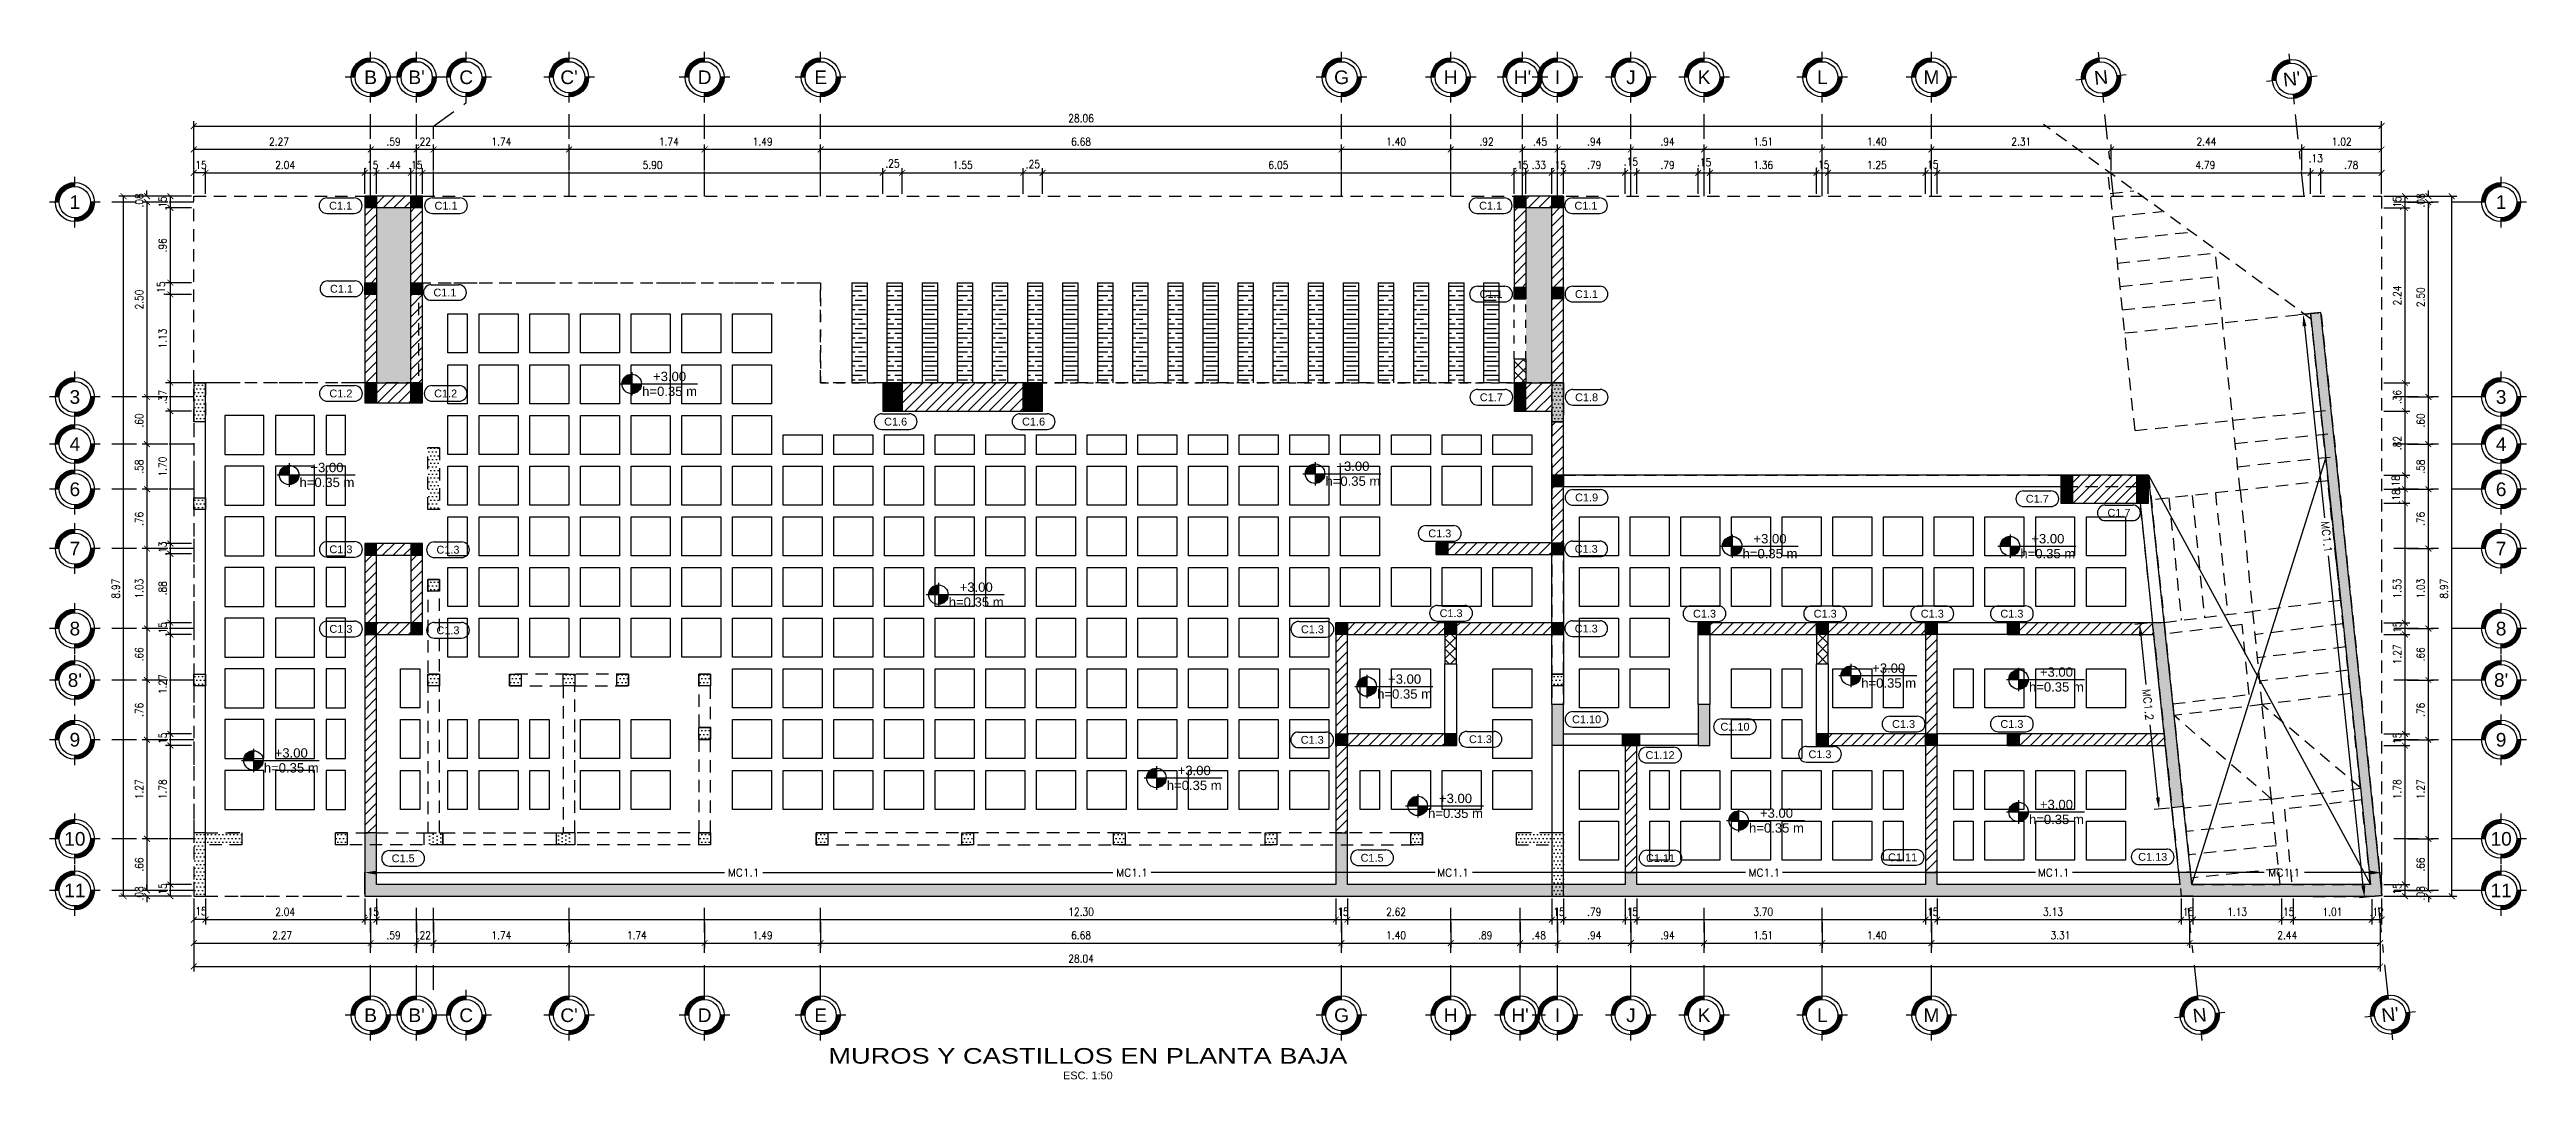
# Model space of a CAD drawing. Header units: millimetres. Extents: x -4.2 to 48.5, y -2.4 to 11.4.
# Drawn here: x -4.15 to 27.61, y -2.42 to 10.78 of the extents above; entities that cross this region are included whole.
import ezdxf
from ezdxf.enums import TextEntityAlignment as Align

# ---------------------------------------------------------------- set-up
doc = ezdxf.new("R2010")
doc.units = ezdxf.units.MM
doc.header["$LTSCALE"] = 0.05
for name, pattern in [('DASHDOT2', [12.7, 6.35, -3.175, 0, -3.175]), ('HIDDEN2', [4.7625, 3.175, -1.5875]), ('PLANTA BAJA$0$Proyecciones', [0.003, 0.002, -0.001])]:
    doc.linetypes.add(name, pattern=pattern)
for name, color, linetype in [('ACHURADO', 1, 'Continuous'), ('ACOTADO', 2, 'Continuous'), ('CANT_INVIS', 2, 'HIDDEN2'), ('EJES', 1, 'DASHDOT2'), ('PLANTA ALTA$0$CONT_CORTE', 2, 'HIDDEN2'), ('PLANTA ALTA$0$PRETIL', 2, 'HIDDEN2'), ('PLANTA BAJA$0$ACHURADO', 1, 'Continuous'), ('PLANTA BAJA$0$CANT_VIS', 3, 'Continuous'), ('PLANTA BAJA$0$CONT_CORTE', 4, 'Continuous'), ('PLANTA BAJA$0$LOSA', 254, 'Continuous'), ('TITULOS', 1, 'Continuous'), ('TXT_IND', 2, 'Continuous')]:
    doc.layers.add(name, color=color, linetype=linetype)
doc.styles.add('ACOTAMIENTOS', font='romans.shx', dxfattribs={"width": 0.85})
doc.styles.add('ARIAL', font='arial.ttf')
doc.styles.get("Standard").update_dxf_attribs({"font": 'romans.shx'})
doc.dimstyles.new('ACOTA_50', dxfattribs={"dimscale": 0.05, "dimtxt": 2, "dimasz": 1.5, "dimexe": 1.25, "dimexo": 0.625, "dimgap": 1, "dimtad": 1, "dimzin": 4, "dimdsep": 46, "dimtxsty": 'ACOTAMIENTOS', "dimblk1": 'ARCHTICK', "dimblk2": 'ARCHTICK', "dimsah": 1, "dimcen": 1.5, "dimclrd": 1, "dimclre": 1, "dimclrt": 256, "dimadec": 0, "dimazin": 0, "dimtfac": 1, "dimtofl": 0, "dimtmove": 2, "dimatfit": 3, "dimfxl": 0, "dimtolj": 1, "dimtzin": 0, "dimarcsym": 0})

msp = doc.modelspace()

# ---------------------------------------------------------------- blocks, each defined once
blk = doc.blocks.new('ETIQUETA')
at = {"layer": 'TXT_IND', "color": 3}
for p, q in [((-0.175, 0.2), (0.175, 0.2)), ((-0.175, 0), (0.175, 0))]:
    blk.add_line(p, q, dxfattribs=at)
for centre, start, end in [((-0.175, 0.1), 90, 270), ((0.175, 0.1), 270, 90)]:
    blk.add_arc(centre, 0.1, start, end, dxfattribs=at)
at = {"layer": 'TXT_IND', "color": 4, "style": 'ARIAL'}
blk.add_attdef('TEXTO', text='', height=0.1, dxfattribs=at).set_placement((0, 0.1), align=Align.MIDDLE_CENTER)
blk = doc.blocks.new('*D50')
at = {"layer": 'DEFPOINTS', "color": 0, "linetype": 'Continuous'}
for p in [(22.653, 3.413), (22.819, 3.431), (23.068, 1.06)]:
    blk.add_point(p, dxfattribs=at)
at = {"layer": 'TXT_IND', "color": 1, "linetype": 'Continuous', "lineweight": -2}
for p, q in [((22.787, 3.428), (22.591, 3.407)), ((22.669, 3.264), (22.734, 2.64)), ((22.887, 1.191), (22.788, 2.124)), ((23.037, 1.056), (22.84, 1.036))]:
    blk.add_line(p, q, dxfattribs=at)
at = {"layer": 'TXT_IND', "color": 1, "linetype": 'Continuous'}
for points in [[(22.694, 3.267), (22.644, 3.262), (22.653, 3.413)], [(22.911, 1.194), (22.862, 1.189), (22.902, 1.042)]]:
    blk.add_solid(points, dxfattribs=at)
at = {"layer": 'TXT_IND', "linetype": 'Continuous', "insert": (22.761, 2.382), "char_height": 0.1, "attachment_point": 5, "rotation": 276}
blk.add_mtext('\\A1;MC1.2', dxfattribs=at)
blk = doc.blocks.new('*D51')
at = {"layer": 'DEFPOINTS', "color": 0, "linetype": 'Continuous'}
for p in [(24.924, 7.401), (25.537, -0.09), (25.709, -0.072)]:
    blk.add_point(p, dxfattribs=at)
at = {"layer": 'TXT_IND', "color": 1, "linetype": 'Continuous', "lineweight": -2}
for p, q in [((24.893, 7.398), (24.69, 7.376)), ((24.768, 7.234), (25.026, 4.775)), ((25.522, 0.059), (25.077, 4.287)), ((25.678, -0.075), (25.475, -0.097))]:
    blk.add_line(p, q, dxfattribs=at)
at = {"layer": 'TXT_IND', "color": 1, "linetype": 'Continuous'}
for points in [[(24.792, 7.236), (24.743, 7.231), (24.752, 7.383)], [(25.547, 0.062), (25.497, 0.056), (25.537, -0.09)]]:
    blk.add_solid(points, dxfattribs=at)
at = {"layer": 'TXT_IND', "linetype": 'Continuous', "insert": (25.052, 4.531), "char_height": 0.1, "attachment_point": 5, "rotation": 276}
blk.add_mtext('\\A1;MC1.1', dxfattribs=at)
blk = doc.blocks.new('NIVEL-PLANTA')
at = {"layer": 'TXT_IND'}
for points in [[(-0.47, 0), (-0.345, 0), (-0.345, 0.125, 0.414214)], [(-0.345, -0.125, 0.414214), (-0.22, 0), (-0.345, 0)]]:
    blk.add_hatch(color=1, dxfattribs=at).paths.add_polyline_path(points)
for p, q in [((-0.5, 0), (0.5, 0)), ((-0.345, 0.15), (-0.345, -0.15)), ((-0.22, 0), (0.5, 0))]:
    blk.add_line(p, q, dxfattribs=at)
at = {"layer": 'TXT_IND', "color": 3}
blk.add_circle((-0.345, 0), 0.125, dxfattribs=at)
at = {"layer": 'TXT_IND', "style": 'ARIAL'}
blk.add_attdef('NIVEL', text='', height=0.12, dxfattribs=at).set_placement((0.14, 0), align=Align.BOTTOM_CENTER)
at = {"layer": 'TXT_IND', "style": 'ARIAL', "width": 0.95}
blk.add_attdef('PERALTE', text='', height=0.12, dxfattribs=at).set_placement((0.14, -0.191), align=Align.BOTTOM_CENTER)
blk = doc.blocks.new('EJE')
at = {"layer": 'EJES', "linetype": 'Continuous'}
for points in [[(-0.25, 0), (-0.2, 0, -0.414214), (0, 0.2), (0, 0.25, 0.414214)], [(0.25, 0), (0.2, 0, -0.414214), (0, -0.2), (0, -0.25, 0.414214)]]:
    blk.add_hatch(color=256, dxfattribs=at).paths.add_polyline_path(points)
at = {"layer": 'EJES', "color": 1, "linetype": 'Continuous'}
for p, q in [((0, 0.2), (0, 0.325)), ((-0.2, 0), (-0.325, 0)), ((0.325, 0), (0.2, 0)), ((0, -0.325), (0, -0.2))]:
    blk.add_line(p, q, dxfattribs=at)
at = {"layer": 'EJES', "color": 3, "linetype": 'Continuous'}
for radius in [0.25, 0.2]:
    blk.add_circle((0, 0), radius, dxfattribs=at)
at = {"layer": 'EJES', "color": 4, "linetype": 'Continuous', "style": 'ARIAL'}
blk.add_attdef('EJE', text='', height=0.175, dxfattribs=at).set_placement((0, 0), align=Align.MIDDLE_CENTER)
blk = doc.blocks.new('_ARCHTICK')
at = {"color": 0, "linetype": 'ByBlock', "const_width": 0.15}
blk.add_lwpolyline([(-0.5, -0.5), (0.5, 0.5)], dxfattribs=at)
blk = doc.blocks.new('*D99')
at = {"layer": 'ACOTADO', "color": 1, "lineweight": -2}
for p, q in [((-2.151, 8.929), (-2.151, 9.26)), ((-0.108, 8.929), (-0.108, 9.26)), ((-2.151, 9.198), (-0.108, 9.198))]:
    blk.add_line(p, q, dxfattribs=at)
at = {"layer": 'DEFPOINTS', "color": 0}
for p in [(-2.151, 8.898), (-0.108, 9.198), (-0.108, 8.898)]:
    blk.add_point(p, dxfattribs=at)
at = {"layer": 'ACOTADO', "color": 1, "lineweight": -2, "xscale": 0.07500000000000001, "yscale": 0.07500000000000001, "zscale": 0.07500000000000001, "rotation": 180}
blk.add_blockref('_ARCHTICK', (-2.151, 9.198), dxfattribs=at)
at = {"layer": 'ACOTADO', "color": 1, "lineweight": -2, "xscale": 0.07500000000000001, "yscale": 0.07500000000000001, "zscale": 0.07500000000000001}
blk.add_blockref('_ARCHTICK', (-0.108, 9.198), dxfattribs=at)
at = {"layer": 'ACOTADO', "insert": (-1.129, 9.298), "char_height": 0.1, "attachment_point": 5, "style": 'ACOTAMIENTOS'}
blk.add_mtext('\\A1;2.04', dxfattribs=at)
blk = doc.blocks.new('*D100')
at = {"layer": 'ACOTADO', "color": 1, "lineweight": -2}
for p, q in [((-0.108, 8.929), (-0.108, 9.26)), ((0.042, 8.929), (0.042, 9.26)), ((-0.108, 9.198), (0.042, 9.198))]:
    blk.add_line(p, q, dxfattribs=at)
at = {"layer": 'DEFPOINTS', "color": 0}
for p in [(-0.108, 8.898), (0.042, 9.198), (0.042, 8.898)]:
    blk.add_point(p, dxfattribs=at)
at = {"layer": 'ACOTADO', "color": 1, "lineweight": -2, "xscale": 0.07500000000000001, "yscale": 0.07500000000000001, "zscale": 0.07500000000000001, "rotation": 180}
blk.add_blockref('_ARCHTICK', (-0.108, 9.198), dxfattribs=at)
at = {"layer": 'ACOTADO', "color": 1, "lineweight": -2, "xscale": 0.07500000000000001, "yscale": 0.07500000000000001, "zscale": 0.07500000000000001}
blk.add_blockref('_ARCHTICK', (0.042, 9.198), dxfattribs=at)
at = {"layer": 'ACOTADO', "insert": (-0.025, 9.298), "char_height": 0.1, "attachment_point": 5, "style": 'ACOTAMIENTOS'}
blk.add_mtext('\\A1;.15', dxfattribs=at)
blk = doc.blocks.new('*D101')
at = {"layer": 'ACOTADO', "color": 1, "lineweight": -2}
for p, q in [((0.042, 8.929), (0.042, 9.26)), ((0.482, 8.929), (0.482, 9.26)), ((0.042, 9.198), (0.482, 9.198))]:
    blk.add_line(p, q, dxfattribs=at)
at = {"layer": 'DEFPOINTS', "color": 0}
for p in [(0.042, 8.898), (0.482, 9.198), (0.482, 8.898)]:
    blk.add_point(p, dxfattribs=at)
at = {"layer": 'ACOTADO', "color": 1, "lineweight": -2, "xscale": 0.07500000000000001, "yscale": 0.07500000000000001, "zscale": 0.07500000000000001, "rotation": 180}
blk.add_blockref('_ARCHTICK', (0.042, 9.198), dxfattribs=at)
at = {"layer": 'ACOTADO', "color": 1, "lineweight": -2, "xscale": 0.07500000000000001, "yscale": 0.07500000000000001, "zscale": 0.07500000000000001}
blk.add_blockref('_ARCHTICK', (0.482, 9.198), dxfattribs=at)
at = {"layer": 'ACOTADO', "insert": (0.262, 9.298), "char_height": 0.1, "attachment_point": 5, "style": 'ACOTAMIENTOS'}
blk.add_mtext('\\A1;.44', dxfattribs=at)
blk = doc.blocks.new('*D102')
at = {"layer": 'ACOTADO', "color": 1, "lineweight": -2}
for p, q in [((0.482, 8.929), (0.482, 9.26)), ((0.632, 8.929), (0.632, 9.26)), ((0.482, 9.198), (0.632, 9.198))]:
    blk.add_line(p, q, dxfattribs=at)
at = {"layer": 'DEFPOINTS', "color": 0}
for p in [(0.482, 8.898), (0.632, 9.198), (0.632, 8.898)]:
    blk.add_point(p, dxfattribs=at)
at = {"layer": 'ACOTADO', "color": 1, "lineweight": -2, "xscale": 0.07500000000000001, "yscale": 0.07500000000000001, "zscale": 0.07500000000000001, "rotation": 180}
blk.add_blockref('_ARCHTICK', (0.482, 9.198), dxfattribs=at)
at = {"layer": 'ACOTADO', "color": 1, "lineweight": -2, "xscale": 0.07500000000000001, "yscale": 0.07500000000000001, "zscale": 0.07500000000000001}
blk.add_blockref('_ARCHTICK', (0.632, 9.198), dxfattribs=at)
at = {"layer": 'ACOTADO', "insert": (0.541, 9.298), "char_height": 0.1, "attachment_point": 5, "style": 'ACOTAMIENTOS'}
blk.add_mtext('\\A1;.15', dxfattribs=at)
blk = doc.blocks.new('*D103')
at = {"layer": 'ACOTADO', "color": 1, "lineweight": -2}
for p, q in [((14.632, 8.929), (14.632, 9.26)), ((14.782, 8.929), (14.782, 9.26)), ((14.632, 9.198), (14.782, 9.198))]:
    blk.add_line(p, q, dxfattribs=at)
at = {"layer": 'DEFPOINTS', "color": 0}
for p in [(14.632, 8.898), (14.782, 9.198), (14.782, 8.898)]:
    blk.add_point(p, dxfattribs=at)
at = {"layer": 'ACOTADO', "color": 1, "lineweight": -2, "xscale": 0.07500000000000001, "yscale": 0.07500000000000001, "zscale": 0.07500000000000001, "rotation": 180}
blk.add_blockref('_ARCHTICK', (14.632, 9.198), dxfattribs=at)
at = {"layer": 'ACOTADO', "color": 1, "lineweight": -2, "xscale": 0.07500000000000001, "yscale": 0.07500000000000001, "zscale": 0.07500000000000001}
blk.add_blockref('_ARCHTICK', (14.782, 9.198), dxfattribs=at)
at = {"layer": 'ACOTADO', "insert": (14.723, 9.298), "char_height": 0.1, "attachment_point": 5, "style": 'ACOTAMIENTOS'}
blk.add_mtext('\\A1;.15', dxfattribs=at)
blk = doc.blocks.new('*D104')
at = {"layer": 'ACOTADO', "color": 1, "lineweight": -2}
for p, q in [((14.782, 8.929), (14.782, 9.26)), ((15.114, 8.929), (15.114, 9.26)), ((14.782, 9.198), (15.114, 9.198))]:
    blk.add_line(p, q, dxfattribs=at)
at = {"layer": 'DEFPOINTS', "color": 0}
for p in [(14.782, 8.898), (15.114, 9.198), (15.114, 8.898)]:
    blk.add_point(p, dxfattribs=at)
at = {"layer": 'ACOTADO', "color": 1, "lineweight": -2, "xscale": 0.07500000000000001, "yscale": 0.07500000000000001, "zscale": 0.07500000000000001, "rotation": 180}
blk.add_blockref('_ARCHTICK', (14.782, 9.198), dxfattribs=at)
at = {"layer": 'ACOTADO', "color": 1, "lineweight": -2, "xscale": 0.07500000000000001, "yscale": 0.07500000000000001, "zscale": 0.07500000000000001}
blk.add_blockref('_ARCHTICK', (15.114, 9.198), dxfattribs=at)
at = {"layer": 'ACOTADO', "insert": (14.948, 9.298), "char_height": 0.1, "attachment_point": 5, "style": 'ACOTAMIENTOS'}
blk.add_mtext('\\A1;.33', dxfattribs=at)
blk = doc.blocks.new('*D105')
at = {"layer": 'ACOTADO', "color": 1, "lineweight": -2}
for p, q in [((15.114, 8.929), (15.114, 9.26)), ((15.264, 8.929), (15.264, 9.26)), ((15.114, 9.198), (15.264, 9.198))]:
    blk.add_line(p, q, dxfattribs=at)
at = {"layer": 'DEFPOINTS', "color": 0}
for p in [(15.114, 8.898), (15.264, 9.198), (15.264, 8.898)]:
    blk.add_point(p, dxfattribs=at)
at = {"layer": 'ACOTADO', "color": 1, "lineweight": -2, "xscale": 0.07500000000000001, "yscale": 0.07500000000000001, "zscale": 0.07500000000000001, "rotation": 180}
blk.add_blockref('_ARCHTICK', (15.114, 9.198), dxfattribs=at)
at = {"layer": 'ACOTADO', "color": 1, "lineweight": -2, "xscale": 0.07500000000000001, "yscale": 0.07500000000000001, "zscale": 0.07500000000000001}
blk.add_blockref('_ARCHTICK', (15.264, 9.198), dxfattribs=at)
at = {"layer": 'ACOTADO', "insert": (15.205, 9.298), "char_height": 0.1, "attachment_point": 5, "style": 'ACOTAMIENTOS'}
blk.add_mtext('\\A1;.15', dxfattribs=at)
blk = doc.blocks.new('*D106')
at = {"layer": 'ACOTADO', "color": 1, "lineweight": -2}
for p, q in [((-2.151, -0.106), (-2.151, -0.438)), ((-0.108, -0.106), (-0.108, -0.438)), ((-2.151, -0.375), (-0.108, -0.375))]:
    blk.add_line(p, q, dxfattribs=at)
at = {"layer": 'DEFPOINTS', "color": 0}
for p in [(-2.151, -0.075), (-0.108, -0.075), (-0.108, -0.375)]:
    blk.add_point(p, dxfattribs=at)
at = {"layer": 'ACOTADO', "color": 1, "lineweight": -2, "xscale": 0.07500000000000001, "yscale": 0.07500000000000001, "zscale": 0.07500000000000001, "rotation": 180}
blk.add_blockref('_ARCHTICK', (-2.151, -0.375), dxfattribs=at)
at = {"layer": 'ACOTADO', "color": 1, "lineweight": -2, "xscale": 0.07500000000000001, "yscale": 0.07500000000000001, "zscale": 0.07500000000000001}
blk.add_blockref('_ARCHTICK', (-0.108, -0.375), dxfattribs=at)
at = {"layer": 'ACOTADO', "insert": (-1.129, -0.275), "char_height": 0.1, "attachment_point": 5, "style": 'ACOTAMIENTOS'}
blk.add_mtext('\\A1;2.04', dxfattribs=at)
blk = doc.blocks.new('*D107')
at = {"layer": 'ACOTADO', "color": 1, "lineweight": -2}
for p, q in [((-0.108, -0.106), (-0.108, -0.438)), ((0.042, -0.106), (0.042, -0.438)), ((-0.108, -0.375), (0.042, -0.375))]:
    blk.add_line(p, q, dxfattribs=at)
at = {"layer": 'DEFPOINTS', "color": 0}
for p in [(-0.108, -0.075), (0.042, -0.075), (0.042, -0.375)]:
    blk.add_point(p, dxfattribs=at)
at = {"layer": 'ACOTADO', "color": 1, "lineweight": -2, "xscale": 0.07500000000000001, "yscale": 0.07500000000000001, "zscale": 0.07500000000000001, "rotation": 180}
blk.add_blockref('_ARCHTICK', (-0.108, -0.375), dxfattribs=at)
at = {"layer": 'ACOTADO', "color": 1, "lineweight": -2, "xscale": 0.07500000000000001, "yscale": 0.07500000000000001, "zscale": 0.07500000000000001}
blk.add_blockref('_ARCHTICK', (0.042, -0.375), dxfattribs=at)
at = {"layer": 'ACOTADO', "insert": (-0.016, -0.275), "char_height": 0.1, "attachment_point": 5, "style": 'ACOTAMIENTOS'}
blk.add_mtext('\\A1;.15', dxfattribs=at)
blk = doc.blocks.new('*D108')
at = {"layer": 'ACOTADO', "color": 1, "lineweight": -2}
for p, q in [((0.042, -0.106), (0.042, -0.438)), ((12.343, -0.106), (12.343, -0.438)), ((0.042, -0.375), (12.343, -0.375))]:
    blk.add_line(p, q, dxfattribs=at)
at = {"layer": 'DEFPOINTS', "color": 0}
for p in [(0.042, -0.075), (12.343, -0.075), (12.343, -0.375)]:
    blk.add_point(p, dxfattribs=at)
at = {"layer": 'ACOTADO', "color": 1, "lineweight": -2, "xscale": 0.07500000000000001, "yscale": 0.07500000000000001, "zscale": 0.07500000000000001, "rotation": 180}
blk.add_blockref('_ARCHTICK', (0.042, -0.375), dxfattribs=at)
at = {"layer": 'ACOTADO', "color": 1, "lineweight": -2, "xscale": 0.07500000000000001, "yscale": 0.07500000000000001, "zscale": 0.07500000000000001}
blk.add_blockref('_ARCHTICK', (12.343, -0.375), dxfattribs=at)
at = {"layer": 'ACOTADO', "insert": (9.078, -0.275), "char_height": 0.1, "attachment_point": 5, "style": 'ACOTAMIENTOS'}
blk.add_mtext('\\A1;12.30', dxfattribs=at)
blk = doc.blocks.new('*D109')
at = {"layer": 'ACOTADO', "color": 1, "lineweight": -2}
for p, q in [((12.343, -0.106), (12.343, -0.438)), ((12.493, -0.106), (12.493, -0.438)), ((12.343, -0.375), (12.493, -0.375))]:
    blk.add_line(p, q, dxfattribs=at)
at = {"layer": 'DEFPOINTS', "color": 0}
for p in [(12.343, -0.075), (12.493, -0.075), (12.493, -0.375)]:
    blk.add_point(p, dxfattribs=at)
at = {"layer": 'ACOTADO', "color": 1, "lineweight": -2, "xscale": 0.07500000000000001, "yscale": 0.07500000000000001, "zscale": 0.07500000000000001, "rotation": 180}
blk.add_blockref('_ARCHTICK', (12.343, -0.375), dxfattribs=at)
at = {"layer": 'ACOTADO', "color": 1, "lineweight": -2, "xscale": 0.07500000000000001, "yscale": 0.07500000000000001, "zscale": 0.07500000000000001}
blk.add_blockref('_ARCHTICK', (12.493, -0.375), dxfattribs=at)
at = {"layer": 'ACOTADO', "insert": (12.418, -0.275), "char_height": 0.1, "attachment_point": 5, "style": 'ACOTAMIENTOS'}
blk.add_mtext('\\A1;.15', dxfattribs=at)
blk = doc.blocks.new('*D110')
at = {"layer": 'ACOTADO', "color": 1, "lineweight": -2}
for p, q in [((12.493, -0.106), (12.493, -0.438)), ((15.114, -0.106), (15.114, -0.438)), ((12.493, -0.375), (15.114, -0.375))]:
    blk.add_line(p, q, dxfattribs=at)
at = {"layer": 'DEFPOINTS', "color": 0}
for p in [(12.493, -0.075), (15.114, -0.075), (15.114, -0.375)]:
    blk.add_point(p, dxfattribs=at)
at = {"layer": 'ACOTADO', "color": 1, "lineweight": -2, "xscale": 0.07500000000000001, "yscale": 0.07500000000000001, "zscale": 0.07500000000000001, "rotation": 180}
blk.add_blockref('_ARCHTICK', (12.493, -0.375), dxfattribs=at)
at = {"layer": 'ACOTADO', "color": 1, "lineweight": -2, "xscale": 0.07500000000000001, "yscale": 0.07500000000000001, "zscale": 0.07500000000000001}
blk.add_blockref('_ARCHTICK', (15.114, -0.375), dxfattribs=at)
at = {"layer": 'ACOTADO', "insert": (13.118, -0.275), "char_height": 0.1, "attachment_point": 5, "style": 'ACOTAMIENTOS'}
blk.add_mtext('\\A1;2.62', dxfattribs=at)
blk = doc.blocks.new('*D111')
at = {"layer": 'ACOTADO', "color": 1, "lineweight": -2}
for p, q in [((15.114, -0.106), (15.114, -0.438)), ((15.264, -0.106), (15.264, -0.438)), ((15.114, -0.375), (15.264, -0.375))]:
    blk.add_line(p, q, dxfattribs=at)
at = {"layer": 'DEFPOINTS', "color": 0}
for p in [(15.114, -0.075), (15.264, -0.075), (15.264, -0.375)]:
    blk.add_point(p, dxfattribs=at)
at = {"layer": 'ACOTADO', "color": 1, "lineweight": -2, "xscale": 0.07500000000000001, "yscale": 0.07500000000000001, "zscale": 0.07500000000000001, "rotation": 180}
blk.add_blockref('_ARCHTICK', (15.114, -0.375), dxfattribs=at)
at = {"layer": 'ACOTADO', "color": 1, "lineweight": -2, "xscale": 0.07500000000000001, "yscale": 0.07500000000000001, "zscale": 0.07500000000000001}
blk.add_blockref('_ARCHTICK', (15.264, -0.375), dxfattribs=at)
at = {"layer": 'ACOTADO', "insert": (15.189, -0.275), "char_height": 0.1, "attachment_point": 5, "style": 'ACOTAMIENTOS'}
blk.add_mtext('\\A1;.15', dxfattribs=at)
blk = doc.blocks.new('*D112')
at = {"layer": 'ACOTADO', "color": 1, "lineweight": -2}
for p, q in [((15.264, -0.106), (15.264, -0.438)), ((16.054, -0.106), (16.054, -0.438)), ((15.264, -0.375), (16.054, -0.375))]:
    blk.add_line(p, q, dxfattribs=at)
at = {"layer": 'DEFPOINTS', "color": 0}
for p in [(15.264, -0.075), (16.054, -0.075), (16.054, -0.375)]:
    blk.add_point(p, dxfattribs=at)
at = {"layer": 'ACOTADO', "color": 1, "lineweight": -2, "xscale": 0.07500000000000001, "yscale": 0.07500000000000001, "zscale": 0.07500000000000001, "rotation": 180}
blk.add_blockref('_ARCHTICK', (15.264, -0.375), dxfattribs=at)
at = {"layer": 'ACOTADO', "color": 1, "lineweight": -2, "xscale": 0.07500000000000001, "yscale": 0.07500000000000001, "zscale": 0.07500000000000001}
blk.add_blockref('_ARCHTICK', (16.054, -0.375), dxfattribs=at)
at = {"layer": 'ACOTADO', "insert": (15.659, -0.275), "char_height": 0.1, "attachment_point": 5, "style": 'ACOTAMIENTOS'}
blk.add_mtext('\\A1;.79', dxfattribs=at)
blk = doc.blocks.new('*D113')
at = {"layer": 'ACOTADO', "color": 1, "lineweight": -2}
for p, q in [((16.054, -0.106), (16.054, -0.438)), ((16.204, -0.106), (16.204, -0.438)), ((16.054, -0.375), (16.204, -0.375))]:
    blk.add_line(p, q, dxfattribs=at)
at = {"layer": 'DEFPOINTS', "color": 0}
for p in [(16.054, -0.075), (16.204, -0.075), (16.204, -0.375)]:
    blk.add_point(p, dxfattribs=at)
at = {"layer": 'ACOTADO', "color": 1, "lineweight": -2, "xscale": 0.07500000000000001, "yscale": 0.07500000000000001, "zscale": 0.07500000000000001, "rotation": 180}
blk.add_blockref('_ARCHTICK', (16.054, -0.375), dxfattribs=at)
at = {"layer": 'ACOTADO', "color": 1, "lineweight": -2, "xscale": 0.07500000000000001, "yscale": 0.07500000000000001, "zscale": 0.07500000000000001}
blk.add_blockref('_ARCHTICK', (16.204, -0.375), dxfattribs=at)
at = {"layer": 'ACOTADO', "insert": (16.129, -0.275), "char_height": 0.1, "attachment_point": 5, "style": 'ACOTAMIENTOS'}
blk.add_mtext('\\A1;.15', dxfattribs=at)
blk = doc.blocks.new('*D114')
at = {"layer": 'ACOTADO', "color": 1, "lineweight": -2}
for p, q in [((16.204, -0.106), (16.204, -0.438)), ((19.908, -0.106), (19.908, -0.438)), ((16.204, -0.375), (19.908, -0.375))]:
    blk.add_line(p, q, dxfattribs=at)
at = {"layer": 'DEFPOINTS', "color": 0}
for p in [(16.204, -0.075), (19.908, -0.075), (19.908, -0.375)]:
    blk.add_point(p, dxfattribs=at)
at = {"layer": 'ACOTADO', "color": 1, "lineweight": -2, "xscale": 0.07500000000000001, "yscale": 0.07500000000000001, "zscale": 0.07500000000000001, "rotation": 180}
blk.add_blockref('_ARCHTICK', (16.204, -0.375), dxfattribs=at)
at = {"layer": 'ACOTADO', "color": 1, "lineweight": -2, "xscale": 0.07500000000000001, "yscale": 0.07500000000000001, "zscale": 0.07500000000000001}
blk.add_blockref('_ARCHTICK', (19.908, -0.375), dxfattribs=at)
at = {"layer": 'ACOTADO', "insert": (17.826, -0.275), "char_height": 0.1, "attachment_point": 5, "style": 'ACOTAMIENTOS'}
blk.add_mtext('\\A1;3.70', dxfattribs=at)
blk = doc.blocks.new('*D115')
at = {"layer": 'ACOTADO', "color": 1, "lineweight": -2}
for p, q in [((19.908, -0.106), (19.908, -0.438)), ((20.058, -0.106), (20.058, -0.438)), ((19.908, -0.375), (20.058, -0.375))]:
    blk.add_line(p, q, dxfattribs=at)
at = {"layer": 'DEFPOINTS', "color": 0}
for p in [(19.908, -0.075), (20.058, -0.075), (20.058, -0.375)]:
    blk.add_point(p, dxfattribs=at)
at = {"layer": 'ACOTADO', "color": 1, "lineweight": -2, "xscale": 0.07500000000000001, "yscale": 0.07500000000000001, "zscale": 0.07500000000000001, "rotation": 180}
blk.add_blockref('_ARCHTICK', (19.908, -0.375), dxfattribs=at)
at = {"layer": 'ACOTADO', "color": 1, "lineweight": -2, "xscale": 0.07500000000000001, "yscale": 0.07500000000000001, "zscale": 0.07500000000000001}
blk.add_blockref('_ARCHTICK', (20.058, -0.375), dxfattribs=at)
at = {"layer": 'ACOTADO', "insert": (19.983, -0.275), "char_height": 0.1, "attachment_point": 5, "style": 'ACOTAMIENTOS'}
blk.add_mtext('\\A1;.15', dxfattribs=at)
blk = doc.blocks.new('*D116')
at = {"layer": 'ACOTADO', "color": 1, "lineweight": -2}
for p, q in [((20.058, -0.106), (20.058, -0.438)), ((23.185, -0.106), (23.185, -0.438)), ((20.058, -0.375), (23.185, -0.375))]:
    blk.add_line(p, q, dxfattribs=at)
at = {"layer": 'DEFPOINTS', "color": 0}
for p in [(20.058, -0.075), (23.185, -0.075), (23.185, -0.375)]:
    blk.add_point(p, dxfattribs=at)
at = {"layer": 'ACOTADO', "color": 1, "lineweight": -2, "xscale": 0.07500000000000001, "yscale": 0.07500000000000001, "zscale": 0.07500000000000001, "rotation": 180}
blk.add_blockref('_ARCHTICK', (20.058, -0.375), dxfattribs=at)
at = {"layer": 'ACOTADO', "color": 1, "lineweight": -2, "xscale": 0.07500000000000001, "yscale": 0.07500000000000001, "zscale": 0.07500000000000001}
blk.add_blockref('_ARCHTICK', (23.185, -0.375), dxfattribs=at)
at = {"layer": 'ACOTADO', "insert": (21.543, -0.275), "char_height": 0.1, "attachment_point": 5, "style": 'ACOTAMIENTOS'}
blk.add_mtext('\\A1;3.13', dxfattribs=at)
blk = doc.blocks.new('*D117')
at = {"layer": 'ACOTADO', "color": 1, "lineweight": -2}
for p, q in [((23.185, -0.106), (23.185, -0.438)), ((23.337, -0.095), (23.337, -0.438)), ((23.185, -0.375), (23.337, -0.375))]:
    blk.add_line(p, q, dxfattribs=at)
at = {"layer": 'DEFPOINTS', "color": 0}
for p in [(23.185, -0.075), (23.337, -0.063), (23.337, -0.375)]:
    blk.add_point(p, dxfattribs=at)
at = {"layer": 'ACOTADO', "color": 1, "lineweight": -2, "xscale": 0.07500000000000001, "yscale": 0.07500000000000001, "zscale": 0.07500000000000001, "rotation": 180}
blk.add_blockref('_ARCHTICK', (23.185, -0.375), dxfattribs=at)
at = {"layer": 'ACOTADO', "color": 1, "lineweight": -2, "xscale": 0.07500000000000001, "yscale": 0.07500000000000001, "zscale": 0.07500000000000001}
blk.add_blockref('_ARCHTICK', (23.337, -0.375), dxfattribs=at)
at = {"layer": 'ACOTADO', "insert": (23.261, -0.275), "char_height": 0.1, "attachment_point": 5, "style": 'ACOTAMIENTOS'}
blk.add_mtext('\\A1;.15', dxfattribs=at)
blk = doc.blocks.new('*D118')
at = {"layer": 'ACOTADO', "color": 1, "lineweight": -2}
for p, q in [((23.337, -0.095), (23.337, -0.438)), ((24.471, -0.106), (24.471, -0.438)), ((23.337, -0.375), (24.471, -0.375))]:
    blk.add_line(p, q, dxfattribs=at)
at = {"layer": 'DEFPOINTS', "color": 0}
for p in [(23.337, -0.063), (24.471, -0.075), (24.471, -0.375)]:
    blk.add_point(p, dxfattribs=at)
at = {"layer": 'ACOTADO', "color": 1, "lineweight": -2, "xscale": 0.07500000000000001, "yscale": 0.07500000000000001, "zscale": 0.07500000000000001, "rotation": 180}
blk.add_blockref('_ARCHTICK', (23.337, -0.375), dxfattribs=at)
at = {"layer": 'ACOTADO', "color": 1, "lineweight": -2, "xscale": 0.07500000000000001, "yscale": 0.07500000000000001, "zscale": 0.07500000000000001}
blk.add_blockref('_ARCHTICK', (24.471, -0.375), dxfattribs=at)
at = {"layer": 'ACOTADO', "insert": (23.904, -0.275), "char_height": 0.1, "attachment_point": 5, "style": 'ACOTAMIENTOS'}
blk.add_mtext('\\A1;1.13', dxfattribs=at)
blk = doc.blocks.new('*D119')
at = {"layer": 'ACOTADO', "color": 1, "lineweight": -2}
for p, q in [((24.471, -0.106), (24.471, -0.438)), ((24.621, -0.106), (24.621, -0.438)), ((24.471, -0.375), (24.621, -0.375))]:
    blk.add_line(p, q, dxfattribs=at)
at = {"layer": 'DEFPOINTS', "color": 0}
for p in [(24.471, -0.075), (24.621, -0.075), (24.621, -0.375)]:
    blk.add_point(p, dxfattribs=at)
at = {"layer": 'ACOTADO', "color": 1, "lineweight": -2, "xscale": 0.07500000000000001, "yscale": 0.07500000000000001, "zscale": 0.07500000000000001, "rotation": 180}
blk.add_blockref('_ARCHTICK', (24.471, -0.375), dxfattribs=at)
at = {"layer": 'ACOTADO', "color": 1, "lineweight": -2, "xscale": 0.07500000000000001, "yscale": 0.07500000000000001, "zscale": 0.07500000000000001}
blk.add_blockref('_ARCHTICK', (24.621, -0.375), dxfattribs=at)
at = {"layer": 'ACOTADO', "insert": (24.546, -0.275), "char_height": 0.1, "attachment_point": 5, "style": 'ACOTAMIENTOS'}
blk.add_mtext('\\A1;.15', dxfattribs=at)
blk = doc.blocks.new('*D120')
at = {"layer": 'ACOTADO', "color": 1, "lineweight": -2}
for p, q in [((24.621, -0.106), (24.621, -0.438)), ((25.631, -0.111), (25.631, -0.438)), ((24.621, -0.375), (25.631, -0.375))]:
    blk.add_line(p, q, dxfattribs=at)
at = {"layer": 'DEFPOINTS', "color": 0}
for p in [(24.621, -0.075), (25.631, -0.08), (25.631, -0.375)]:
    blk.add_point(p, dxfattribs=at)
at = {"layer": 'ACOTADO', "color": 1, "lineweight": -2, "xscale": 0.07500000000000001, "yscale": 0.07500000000000001, "zscale": 0.07500000000000001, "rotation": 180}
blk.add_blockref('_ARCHTICK', (24.621, -0.375), dxfattribs=at)
at = {"layer": 'ACOTADO', "color": 1, "lineweight": -2, "xscale": 0.07500000000000001, "yscale": 0.07500000000000001, "zscale": 0.07500000000000001}
blk.add_blockref('_ARCHTICK', (25.631, -0.375), dxfattribs=at)
at = {"layer": 'ACOTADO', "insert": (25.126, -0.275), "char_height": 0.1, "attachment_point": 5, "style": 'ACOTAMIENTOS'}
blk.add_mtext('\\A1;1.01', dxfattribs=at)
blk = doc.blocks.new('*D121')
at = {"layer": 'ACOTADO', "color": 1, "lineweight": -2}
for p, q in [((25.631, -0.111), (25.631, -0.438)), ((25.756, -0.106), (25.756, -0.438)), ((25.631, -0.375), (25.756, -0.375))]:
    blk.add_line(p, q, dxfattribs=at)
at = {"layer": 'DEFPOINTS', "color": 0}
for p in [(25.631, -0.08), (25.756, -0.075), (25.756, -0.375)]:
    blk.add_point(p, dxfattribs=at)
at = {"layer": 'ACOTADO', "color": 1, "lineweight": -2, "xscale": 0.07500000000000001, "yscale": 0.07500000000000001, "zscale": 0.07500000000000001, "rotation": 180}
blk.add_blockref('_ARCHTICK', (25.631, -0.375), dxfattribs=at)
at = {"layer": 'ACOTADO', "color": 1, "lineweight": -2, "xscale": 0.07500000000000001, "yscale": 0.07500000000000001, "zscale": 0.07500000000000001}
blk.add_blockref('_ARCHTICK', (25.756, -0.375), dxfattribs=at)
at = {"layer": 'ACOTADO', "insert": (25.694, -0.275), "char_height": 0.1, "attachment_point": 5, "style": 'ACOTAMIENTOS'}
blk.add_mtext('\\A1;.12', dxfattribs=at)
blk = doc.blocks.new('*D122')
at = {"layer": 'ACOTADO', "color": 1, "lineweight": -2}
for p, q in [((-2.332, 0.075), (-2.663, 0.075)), ((-2.601, -0.075), (-2.601, 0.075)), ((-2.332, -0.075), (-2.663, -0.075))]:
    blk.add_line(p, q, dxfattribs=at)
at = {"layer": 'DEFPOINTS', "color": 0}
for p in [(-2.601, 0.075), (-2.301, 0.075), (-2.301, -0.075)]:
    blk.add_point(p, dxfattribs=at)
at = {"layer": 'ACOTADO', "color": 1, "lineweight": -2, "xscale": 0.07500000000000001, "yscale": 0.07500000000000001, "zscale": 0.07500000000000001}
for p, rotation in [((-2.601, 0.075), 90), ((-2.601, -0.075), 270)]:
    blk.add_blockref('_ARCHTICK', p, dxfattribs=dict(at, rotation=rotation))
at = {"layer": 'ACOTADO', "insert": (-2.701, 0), "char_height": 0.1, "attachment_point": 5, "rotation": 90, "style": 'ACOTAMIENTOS'}
blk.add_mtext('\\A1;.15', dxfattribs=at)
blk = doc.blocks.new('*D123')
at = {"layer": 'ACOTADO', "color": 1, "lineweight": -2}
for p, q in [((-2.332, 1.856), (-2.663, 1.856)), ((-2.601, 0.075), (-2.601, 1.856)), ((-2.332, 0.075), (-2.663, 0.075))]:
    blk.add_line(p, q, dxfattribs=at)
at = {"layer": 'DEFPOINTS', "color": 0}
for p in [(-2.601, 1.856), (-2.301, 1.856), (-2.301, 0.075)]:
    blk.add_point(p, dxfattribs=at)
at = {"layer": 'ACOTADO', "color": 1, "lineweight": -2, "xscale": 0.07500000000000001, "yscale": 0.07500000000000001, "zscale": 0.07500000000000001}
for p, rotation in [((-2.601, 1.856), 90), ((-2.601, 0.075), 270)]:
    blk.add_blockref('_ARCHTICK', p, dxfattribs=dict(at, rotation=rotation))
at = {"layer": 'ACOTADO', "insert": (-2.701, 1.296), "char_height": 0.1, "attachment_point": 5, "rotation": 90, "style": 'ACOTAMIENTOS'}
blk.add_mtext('\\A1;1.78', dxfattribs=at)
blk = doc.blocks.new('*D124')
at = {"layer": 'ACOTADO', "color": 1, "lineweight": -2}
for p, q in [((-2.332, 2.006), (-2.663, 2.006)), ((-2.601, 1.856), (-2.601, 2.006)), ((-2.332, 1.856), (-2.663, 1.856))]:
    blk.add_line(p, q, dxfattribs=at)
at = {"layer": 'DEFPOINTS', "color": 0}
for p in [(-2.601, 2.006), (-2.301, 2.006), (-2.301, 1.856)]:
    blk.add_point(p, dxfattribs=at)
at = {"layer": 'ACOTADO', "color": 1, "lineweight": -2, "xscale": 0.07500000000000001, "yscale": 0.07500000000000001, "zscale": 0.07500000000000001}
for p, rotation in [((-2.601, 2.006), 90), ((-2.601, 1.856), 270)]:
    blk.add_blockref('_ARCHTICK', p, dxfattribs=dict(at, rotation=rotation))
at = {"layer": 'ACOTADO', "insert": (-2.701, 1.931), "char_height": 0.1, "attachment_point": 5, "rotation": 90, "style": 'ACOTAMIENTOS'}
blk.add_mtext('\\A1;.15', dxfattribs=at)
blk = doc.blocks.new('*D125')
at = {"layer": 'ACOTADO', "color": 1, "lineweight": -2}
for p, q in [((-2.332, 3.281), (-2.663, 3.281)), ((-2.601, 2.006), (-2.601, 3.281)), ((-2.332, 2.006), (-2.663, 2.006))]:
    blk.add_line(p, q, dxfattribs=at)
at = {"layer": 'DEFPOINTS', "color": 0}
for p in [(-2.601, 3.281), (-2.301, 3.281), (-2.301, 2.006)]:
    blk.add_point(p, dxfattribs=at)
at = {"layer": 'ACOTADO', "color": 1, "lineweight": -2, "xscale": 0.07500000000000001, "yscale": 0.07500000000000001, "zscale": 0.07500000000000001}
for p, rotation in [((-2.601, 3.281), 90), ((-2.601, 2.006), 270)]:
    blk.add_blockref('_ARCHTICK', p, dxfattribs=dict(at, rotation=rotation))
at = {"layer": 'ACOTADO', "insert": (-2.701, 2.644), "char_height": 0.1, "attachment_point": 5, "rotation": 90, "style": 'ACOTAMIENTOS'}
blk.add_mtext('\\A1;1.27', dxfattribs=at)
blk = doc.blocks.new('*D126')
at = {"layer": 'ACOTADO', "color": 1, "lineweight": -2}
for p, q in [((-2.332, 3.431), (-2.663, 3.431)), ((-2.332, 3.281), (-2.663, 3.281)), ((-2.601, 3.281), (-2.601, 3.431))]:
    blk.add_line(p, q, dxfattribs=at)
at = {"layer": 'DEFPOINTS', "color": 0}
for p in [(-2.601, 3.431), (-2.301, 3.431), (-2.301, 3.281)]:
    blk.add_point(p, dxfattribs=at)
at = {"layer": 'ACOTADO', "color": 1, "lineweight": -2, "xscale": 0.07500000000000001, "yscale": 0.07500000000000001, "zscale": 0.07500000000000001}
for p, rotation in [((-2.601, 3.431), 90), ((-2.601, 3.281), 270)]:
    blk.add_blockref('_ARCHTICK', p, dxfattribs=dict(at, rotation=rotation))
at = {"layer": 'ACOTADO', "insert": (-2.701, 3.347), "char_height": 0.1, "attachment_point": 5, "rotation": 90, "style": 'ACOTAMIENTOS'}
blk.add_mtext('\\A1;.15', dxfattribs=at)
blk = doc.blocks.new('*D127')
at = {"layer": 'ACOTADO', "color": 1, "lineweight": -2}
for p, q in [((-2.332, 4.315), (-2.663, 4.315)), ((-2.601, 3.431), (-2.601, 4.315)), ((-2.332, 3.431), (-2.663, 3.431))]:
    blk.add_line(p, q, dxfattribs=at)
at = {"layer": 'DEFPOINTS', "color": 0}
for p in [(-2.601, 4.315), (-2.301, 4.315), (-2.301, 3.431)]:
    blk.add_point(p, dxfattribs=at)
at = {"layer": 'ACOTADO', "color": 1, "lineweight": -2, "xscale": 0.07500000000000001, "yscale": 0.07500000000000001, "zscale": 0.07500000000000001}
for p, rotation in [((-2.601, 4.315), 90), ((-2.601, 3.431), 270)]:
    blk.add_blockref('_ARCHTICK', p, dxfattribs=dict(at, rotation=rotation))
at = {"layer": 'ACOTADO', "insert": (-2.701, 3.873), "char_height": 0.1, "attachment_point": 5, "rotation": 90, "style": 'ACOTAMIENTOS'}
blk.add_mtext('\\A1;.88', dxfattribs=at)
blk = doc.blocks.new('*D128')
at = {"layer": 'ACOTADO', "color": 1, "lineweight": -2}
for p, q in [((-2.332, 4.447), (-2.663, 4.447)), ((-2.601, 4.315), (-2.601, 4.447)), ((-2.332, 4.315), (-2.663, 4.315))]:
    blk.add_line(p, q, dxfattribs=at)
at = {"layer": 'DEFPOINTS', "color": 0}
for p in [(-2.601, 4.447), (-2.301, 4.447), (-2.301, 4.315)]:
    blk.add_point(p, dxfattribs=at)
at = {"layer": 'ACOTADO', "color": 1, "lineweight": -2, "xscale": 0.07500000000000001, "yscale": 0.07500000000000001, "zscale": 0.07500000000000001}
for p, rotation in [((-2.601, 4.447), 90), ((-2.601, 4.315), 270)]:
    blk.add_blockref('_ARCHTICK', p, dxfattribs=dict(at, rotation=rotation))
at = {"layer": 'ACOTADO', "insert": (-2.701, 4.381), "char_height": 0.1, "attachment_point": 5, "rotation": 90, "style": 'ACOTAMIENTOS'}
blk.add_mtext('\\A1;.13', dxfattribs=at)
blk = doc.blocks.new('*D129')
at = {"layer": 'ACOTADO', "color": 1, "lineweight": -2}
for p, q in [((-2.332, 6.143), (-2.663, 6.143)), ((-2.601, 4.447), (-2.601, 6.143)), ((-2.332, 4.447), (-2.663, 4.447))]:
    blk.add_line(p, q, dxfattribs=at)
at = {"layer": 'DEFPOINTS', "color": 0}
for p in [(-2.601, 6.143), (-2.301, 6.143), (-2.301, 4.447)]:
    blk.add_point(p, dxfattribs=at)
at = {"layer": 'ACOTADO', "color": 1, "lineweight": -2, "xscale": 0.07500000000000001, "yscale": 0.07500000000000001, "zscale": 0.07500000000000001}
for p, rotation in [((-2.601, 6.143), 90), ((-2.601, 4.447), 270)]:
    blk.add_blockref('_ARCHTICK', p, dxfattribs=dict(at, rotation=rotation))
at = {"layer": 'ACOTADO', "insert": (-2.701, 5.432), "char_height": 0.1, "attachment_point": 5, "rotation": 90, "style": 'ACOTAMIENTOS'}
blk.add_mtext('\\A1;1.70', dxfattribs=at)
blk = doc.blocks.new('*D130')
at = {"layer": 'ACOTADO', "color": 1, "lineweight": -2}
for p, q in [((-2.332, 6.508), (-2.663, 6.508)), ((-2.601, 6.143), (-2.601, 6.508)), ((-2.332, 6.143), (-2.663, 6.143))]:
    blk.add_line(p, q, dxfattribs=at)
at = {"layer": 'DEFPOINTS', "color": 0}
for p in [(-2.601, 6.508), (-2.301, 6.508), (-2.301, 6.143)]:
    blk.add_point(p, dxfattribs=at)
at = {"layer": 'ACOTADO', "color": 1, "lineweight": -2, "xscale": 0.07500000000000001, "yscale": 0.07500000000000001, "zscale": 0.07500000000000001}
for p, rotation in [((-2.601, 6.508), 90), ((-2.601, 6.143), 270)]:
    blk.add_blockref('_ARCHTICK', p, dxfattribs=dict(at, rotation=rotation))
at = {"layer": 'ACOTADO', "insert": (-2.701, 6.325), "char_height": 0.1, "attachment_point": 5, "rotation": 90, "style": 'ACOTAMIENTOS'}
blk.add_mtext('\\A1;.37', dxfattribs=at)
blk = doc.blocks.new('*D131')
at = {"layer": 'ACOTADO', "color": 1, "lineweight": -2}
for p, q in [((-2.332, 8.898), (-2.663, 8.898)), ((-2.601, 8.748), (-2.601, 8.898)), ((-2.332, 8.748), (-2.663, 8.748))]:
    blk.add_line(p, q, dxfattribs=at)
at = {"layer": 'DEFPOINTS', "color": 0}
for p in [(-2.601, 8.898), (-2.301, 8.898), (-2.301, 8.748)]:
    blk.add_point(p, dxfattribs=at)
at = {"layer": 'ACOTADO', "color": 1, "lineweight": -2, "xscale": 0.07500000000000001, "yscale": 0.07500000000000001, "zscale": 0.07500000000000001}
for p, rotation in [((-2.601, 8.898), 90), ((-2.601, 8.748), 270)]:
    blk.add_blockref('_ARCHTICK', p, dxfattribs=dict(at, rotation=rotation))
at = {"layer": 'ACOTADO', "insert": (-2.701, 8.807), "char_height": 0.1, "attachment_point": 5, "rotation": 90, "style": 'ACOTAMIENTOS'}
blk.add_mtext('\\A1;.15', dxfattribs=at)
blk = doc.blocks.new('*D132')
at = {"layer": 'ACOTADO', "color": 1, "lineweight": -2}
for p, q in [((25.787, 8.898), (26.119, 8.898)), ((26.056, 8.898), (26.056, 8.748)), ((25.787, 8.748), (26.119, 8.748))]:
    blk.add_line(p, q, dxfattribs=at)
at = {"layer": 'DEFPOINTS', "color": 0}
for p in [(25.756, 8.898), (25.756, 8.748), (26.056, 8.748)]:
    blk.add_point(p, dxfattribs=at)
at = {"layer": 'ACOTADO', "color": 1, "lineweight": -2, "xscale": 0.07500000000000001, "yscale": 0.07500000000000001, "zscale": 0.07500000000000001}
for p, rotation in [((26.056, 8.898), 90), ((26.056, 8.748), 270)]:
    blk.add_blockref('_ARCHTICK', p, dxfattribs=dict(at, rotation=rotation))
at = {"layer": 'ACOTADO', "insert": (25.956, 8.807), "char_height": 0.1, "attachment_point": 5, "rotation": 90, "style": 'ACOTAMIENTOS'}
blk.add_mtext('\\A1;.15', dxfattribs=at)
blk = doc.blocks.new('*D133')
at = {"layer": 'ACOTADO', "color": 1, "lineweight": -2}
for p, q in [((25.787, 8.748), (26.119, 8.748)), ((26.056, 8.748), (26.056, 6.505)), ((25.787, 6.505), (26.119, 6.505))]:
    blk.add_line(p, q, dxfattribs=at)
at = {"layer": 'DEFPOINTS', "color": 0}
for p in [(25.756, 8.748), (25.756, 6.505), (26.056, 6.505)]:
    blk.add_point(p, dxfattribs=at)
at = {"layer": 'ACOTADO', "color": 1, "lineweight": -2, "xscale": 0.07500000000000001, "yscale": 0.07500000000000001, "zscale": 0.07500000000000001}
for p, rotation in [((26.056, 8.748), 90), ((26.056, 6.505), 270)]:
    blk.add_blockref('_ARCHTICK', p, dxfattribs=dict(at, rotation=rotation))
at = {"layer": 'ACOTADO', "insert": (25.956, 7.626), "char_height": 0.1, "attachment_point": 5, "rotation": 90, "style": 'ACOTAMIENTOS'}
blk.add_mtext('\\A1;2.24', dxfattribs=at)
blk = doc.blocks.new('*D134')
at = {"layer": 'ACOTADO', "color": 1, "lineweight": -2}
for p, q in [((25.787, 6.505), (26.119, 6.505)), ((26.056, 6.505), (26.056, 6.145)), ((25.787, 6.145), (26.119, 6.145))]:
    blk.add_line(p, q, dxfattribs=at)
at = {"layer": 'DEFPOINTS', "color": 0}
for p in [(25.756, 6.505), (25.756, 6.145), (26.056, 6.145)]:
    blk.add_point(p, dxfattribs=at)
at = {"layer": 'ACOTADO', "color": 1, "lineweight": -2, "xscale": 0.07500000000000001, "yscale": 0.07500000000000001, "zscale": 0.07500000000000001}
for p, rotation in [((26.056, 6.505), 90), ((26.056, 6.145), 270)]:
    blk.add_blockref('_ARCHTICK', p, dxfattribs=dict(at, rotation=rotation))
at = {"layer": 'ACOTADO', "insert": (25.956, 6.325), "char_height": 0.1, "attachment_point": 5, "rotation": 90, "style": 'ACOTAMIENTOS'}
blk.add_mtext('\\A1;.36', dxfattribs=at)
blk = doc.blocks.new('*D135')
at = {"layer": 'ACOTADO', "color": 1, "lineweight": -2}
for p, q in [((25.787, 6.145), (26.119, 6.145)), ((26.056, 6.145), (26.056, 5.322)), ((25.787, 5.322), (26.119, 5.322))]:
    blk.add_line(p, q, dxfattribs=at)
at = {"layer": 'DEFPOINTS', "color": 0}
for p in [(25.756, 6.145), (25.756, 5.322), (26.056, 5.322)]:
    blk.add_point(p, dxfattribs=at)
at = {"layer": 'ACOTADO', "color": 1, "lineweight": -2, "xscale": 0.07500000000000001, "yscale": 0.07500000000000001, "zscale": 0.07500000000000001}
for p, rotation in [((26.056, 6.145), 90), ((26.056, 5.322), 270)]:
    blk.add_blockref('_ARCHTICK', p, dxfattribs=dict(at, rotation=rotation))
at = {"layer": 'ACOTADO', "insert": (25.956, 5.734), "char_height": 0.1, "attachment_point": 5, "rotation": 90, "style": 'ACOTAMIENTOS'}
blk.add_mtext('\\A1;.82', dxfattribs=at)
blk = doc.blocks.new('*D136')
at = {"layer": 'ACOTADO', "color": 1, "lineweight": -2}
for p, q in [((25.787, 5.322), (26.119, 5.322)), ((25.787, 5.142), (26.119, 5.142)), ((26.056, 5.322), (26.056, 5.142))]:
    blk.add_line(p, q, dxfattribs=at)
at = {"layer": 'DEFPOINTS', "color": 0}
for p in [(25.756, 5.322), (25.756, 5.142), (26.056, 5.142)]:
    blk.add_point(p, dxfattribs=at)
at = {"layer": 'ACOTADO', "color": 1, "lineweight": -2, "xscale": 0.07500000000000001, "yscale": 0.07500000000000001, "zscale": 0.07500000000000001}
for p, rotation in [((26.056, 5.322), 90), ((26.056, 5.142), 270)]:
    blk.add_blockref('_ARCHTICK', p, dxfattribs=dict(at, rotation=rotation))
at = {"layer": 'ACOTADO', "insert": (25.937, 5.232), "char_height": 0.1, "attachment_point": 5, "rotation": 90, "style": 'ACOTAMIENTOS'}
blk.add_mtext('\\A1;.18', dxfattribs=at)
blk = doc.blocks.new('*D137')
at = {"layer": 'ACOTADO', "color": 1, "lineweight": -2}
for p, q in [((25.787, 4.962), (26.119, 4.962)), ((26.056, 4.962), (26.056, 3.431)), ((25.787, 3.431), (26.119, 3.431))]:
    blk.add_line(p, q, dxfattribs=at)
at = {"layer": 'DEFPOINTS', "color": 0}
for p in [(25.756, 4.962), (25.756, 3.431), (26.056, 3.431)]:
    blk.add_point(p, dxfattribs=at)
at = {"layer": 'ACOTADO', "color": 1, "lineweight": -2, "xscale": 0.07500000000000001, "yscale": 0.07500000000000001, "zscale": 0.07500000000000001}
for p, rotation in [((26.056, 4.962), 90), ((26.056, 3.431), 270)]:
    blk.add_blockref('_ARCHTICK', p, dxfattribs=dict(at, rotation=rotation))
at = {"layer": 'ACOTADO', "insert": (25.956, 3.868), "char_height": 0.1, "attachment_point": 5, "rotation": 90, "style": 'ACOTAMIENTOS'}
blk.add_mtext('\\A1;1.53', dxfattribs=at)
blk = doc.blocks.new('*D138')
at = {"layer": 'ACOTADO', "color": 1, "lineweight": -2}
for p, q in [((25.787, 3.431), (26.119, 3.431)), ((25.787, 3.281), (26.119, 3.281)), ((26.056, 3.431), (26.056, 3.281))]:
    blk.add_line(p, q, dxfattribs=at)
at = {"layer": 'DEFPOINTS', "color": 0}
for p in [(25.756, 3.431), (25.756, 3.281), (26.056, 3.281)]:
    blk.add_point(p, dxfattribs=at)
at = {"layer": 'ACOTADO', "color": 1, "lineweight": -2, "xscale": 0.07500000000000001, "yscale": 0.07500000000000001, "zscale": 0.07500000000000001}
for p, rotation in [((26.056, 3.431), 90), ((26.056, 3.281), 270)]:
    blk.add_blockref('_ARCHTICK', p, dxfattribs=dict(at, rotation=rotation))
at = {"layer": 'ACOTADO', "insert": (25.956, 3.356), "char_height": 0.1, "attachment_point": 5, "rotation": 90, "style": 'ACOTAMIENTOS'}
blk.add_mtext('\\A1;.15', dxfattribs=at)
blk = doc.blocks.new('*D139')
at = {"layer": 'ACOTADO', "color": 1, "lineweight": -2}
for p, q in [((25.787, 3.281), (26.119, 3.281)), ((26.056, 3.281), (26.056, 2.006)), ((25.787, 2.006), (26.119, 2.006))]:
    blk.add_line(p, q, dxfattribs=at)
at = {"layer": 'DEFPOINTS', "color": 0}
for p in [(25.756, 3.281), (25.756, 2.006), (26.056, 2.006)]:
    blk.add_point(p, dxfattribs=at)
at = {"layer": 'ACOTADO', "color": 1, "lineweight": -2, "xscale": 0.07500000000000001, "yscale": 0.07500000000000001, "zscale": 0.07500000000000001}
for p, rotation in [((26.056, 3.281), 90), ((26.056, 2.006), 270)]:
    blk.add_blockref('_ARCHTICK', p, dxfattribs=dict(at, rotation=rotation))
at = {"layer": 'ACOTADO', "insert": (25.956, 3.026), "char_height": 0.1, "attachment_point": 5, "rotation": 90, "style": 'ACOTAMIENTOS'}
blk.add_mtext('\\A1;1.27', dxfattribs=at)
blk = doc.blocks.new('*D140')
at = {"layer": 'ACOTADO', "color": 1, "lineweight": -2}
for p, q in [((25.787, 2.006), (26.119, 2.006)), ((26.056, 2.006), (26.056, 1.856)), ((25.787, 1.856), (26.119, 1.856))]:
    blk.add_line(p, q, dxfattribs=at)
at = {"layer": 'DEFPOINTS', "color": 0}
for p in [(25.756, 2.006), (25.756, 1.856), (26.056, 1.856)]:
    blk.add_point(p, dxfattribs=at)
at = {"layer": 'ACOTADO', "color": 1, "lineweight": -2, "xscale": 0.07500000000000001, "yscale": 0.07500000000000001, "zscale": 0.07500000000000001}
for p, rotation in [((26.056, 2.006), 90), ((26.056, 1.856), 270)]:
    blk.add_blockref('_ARCHTICK', p, dxfattribs=dict(at, rotation=rotation))
at = {"layer": 'ACOTADO', "insert": (25.956, 1.931), "char_height": 0.1, "attachment_point": 5, "rotation": 90, "style": 'ACOTAMIENTOS'}
blk.add_mtext('\\A1;.15', dxfattribs=at)
blk = doc.blocks.new('*D141')
at = {"layer": 'ACOTADO', "color": 1, "lineweight": -2}
for p, q in [((25.787, 1.856), (26.119, 1.856)), ((26.056, 1.856), (26.056, 0.075)), ((25.787, 0.075), (26.119, 0.075))]:
    blk.add_line(p, q, dxfattribs=at)
at = {"layer": 'DEFPOINTS', "color": 0}
for p in [(25.756, 1.856), (25.756, 0.075), (26.056, 0.075)]:
    blk.add_point(p, dxfattribs=at)
at = {"layer": 'ACOTADO', "color": 1, "lineweight": -2, "xscale": 0.07500000000000001, "yscale": 0.07500000000000001, "zscale": 0.07500000000000001}
for p, rotation in [((26.056, 1.856), 90), ((26.056, 0.075), 270)]:
    blk.add_blockref('_ARCHTICK', p, dxfattribs=dict(at, rotation=rotation))
at = {"layer": 'ACOTADO', "insert": (25.956, 1.296), "char_height": 0.1, "attachment_point": 5, "rotation": 90, "style": 'ACOTAMIENTOS'}
blk.add_mtext('\\A1;1.78', dxfattribs=at)
blk = doc.blocks.new('*D142')
at = {"layer": 'ACOTADO', "color": 1, "lineweight": -2}
for p, q in [((25.787, 0.075), (26.119, 0.075)), ((26.056, 0.075), (26.056, -0.075)), ((25.787, -0.075), (26.119, -0.075))]:
    blk.add_line(p, q, dxfattribs=at)
at = {"layer": 'DEFPOINTS', "color": 0}
for p in [(25.756, 0.075), (25.756, -0.075), (26.056, -0.075)]:
    blk.add_point(p, dxfattribs=at)
at = {"layer": 'ACOTADO', "color": 1, "lineweight": -2, "xscale": 0.07500000000000001, "yscale": 0.07500000000000001, "zscale": 0.07500000000000001}
for p, rotation in [((26.056, 0.075), 90), ((26.056, -0.075), 270)]:
    blk.add_blockref('_ARCHTICK', p, dxfattribs=dict(at, rotation=rotation))
at = {"layer": 'ACOTADO', "insert": (25.956, 0), "char_height": 0.1, "attachment_point": 5, "rotation": 90, "style": 'ACOTAMIENTOS'}
blk.add_mtext('\\A1;.15', dxfattribs=at)
blk = doc.blocks.new('*D143')
at = {"layer": 'ACOTADO', "color": 1, "lineweight": -2}
for p, q in [((-2.301, -0.406), (-2.301, -0.738)), ((-0.033, -0.406), (-0.033, -0.738)), ((-2.301, -0.675), (-0.033, -0.675))]:
    blk.add_line(p, q, dxfattribs=at)
at = {"layer": 'DEFPOINTS', "color": 0}
for p in [(-2.301, -0.375), (-0.033, -0.375), (-0.033, -0.675)]:
    blk.add_point(p, dxfattribs=at)
at = {"layer": 'ACOTADO', "color": 1, "lineweight": -2, "xscale": 0.07500000000000001, "yscale": 0.07500000000000001, "zscale": 0.07500000000000001, "rotation": 180}
blk.add_blockref('_ARCHTICK', (-2.301, -0.675), dxfattribs=at)
at = {"layer": 'ACOTADO', "color": 1, "lineweight": -2, "xscale": 0.07500000000000001, "yscale": 0.07500000000000001, "zscale": 0.07500000000000001}
blk.add_blockref('_ARCHTICK', (-0.033, -0.675), dxfattribs=at)
at = {"layer": 'ACOTADO', "insert": (-1.167, -0.575), "char_height": 0.1, "attachment_point": 5, "style": 'ACOTAMIENTOS'}
blk.add_mtext('\\A1;2.27', dxfattribs=at)
blk = doc.blocks.new('*D144')
at = {"layer": 'ACOTADO', "color": 1, "lineweight": -2}
for p, q in [((-0.033, -0.406), (-0.033, -0.738)), ((0.557, -0.406), (0.557, -0.738)), ((-0.033, -0.675), (0.557, -0.675))]:
    blk.add_line(p, q, dxfattribs=at)
at = {"layer": 'DEFPOINTS', "color": 0}
for p in [(-0.033, -0.375), (0.557, -0.375), (0.557, -0.675)]:
    blk.add_point(p, dxfattribs=at)
at = {"layer": 'ACOTADO', "color": 1, "lineweight": -2, "xscale": 0.07500000000000001, "yscale": 0.07500000000000001, "zscale": 0.07500000000000001, "rotation": 180}
blk.add_blockref('_ARCHTICK', (-0.033, -0.675), dxfattribs=at)
at = {"layer": 'ACOTADO', "color": 1, "lineweight": -2, "xscale": 0.07500000000000001, "yscale": 0.07500000000000001, "zscale": 0.07500000000000001}
blk.add_blockref('_ARCHTICK', (0.557, -0.675), dxfattribs=at)
at = {"layer": 'ACOTADO', "insert": (0.262, -0.575), "char_height": 0.1, "attachment_point": 5, "style": 'ACOTAMIENTOS'}
blk.add_mtext('\\A1;.59', dxfattribs=at)
blk = doc.blocks.new('*D145')
at = {"layer": 'ACOTADO', "color": 1, "lineweight": -2}
for p, q in [((0.557, -0.406), (0.557, -0.738)), ((0.774, -0.406), (0.774, -0.738)), ((0.557, -0.675), (0.774, -0.675))]:
    blk.add_line(p, q, dxfattribs=at)
at = {"layer": 'DEFPOINTS', "color": 0}
for p in [(0.557, -0.375), (0.774, -0.375), (0.774, -0.675)]:
    blk.add_point(p, dxfattribs=at)
at = {"layer": 'ACOTADO', "color": 1, "lineweight": -2, "xscale": 0.07500000000000001, "yscale": 0.07500000000000001, "zscale": 0.07500000000000001, "rotation": 180}
blk.add_blockref('_ARCHTICK', (0.557, -0.675), dxfattribs=at)
at = {"layer": 'ACOTADO', "color": 1, "lineweight": -2, "xscale": 0.07500000000000001, "yscale": 0.07500000000000001, "zscale": 0.07500000000000001}
blk.add_blockref('_ARCHTICK', (0.774, -0.675), dxfattribs=at)
at = {"layer": 'ACOTADO', "insert": (0.649, -0.575), "char_height": 0.1, "attachment_point": 5, "style": 'ACOTAMIENTOS'}
blk.add_mtext('\\A1;.22', dxfattribs=at)
blk = doc.blocks.new('*D210')
at = {"layer": 'ACOTADO', "color": 1, "lineweight": -2}
for p, q in [((0.774, -0.406), (0.774, -0.738)), ((2.512, -0.406), (2.512, -0.738)), ((0.774, -0.675), (2.512, -0.675))]:
    blk.add_line(p, q, dxfattribs=at)
at = {"layer": 'DEFPOINTS', "color": 0}
for p in [(0.774, -0.375), (2.512, -0.375), (2.512, -0.675)]:
    blk.add_point(p, dxfattribs=at)
at = {"layer": 'ACOTADO', "color": 1, "lineweight": -2, "xscale": 0.07500000000000001, "yscale": 0.07500000000000001, "zscale": 0.07500000000000001, "rotation": 180}
blk.add_blockref('_ARCHTICK', (0.774, -0.675), dxfattribs=at)
at = {"layer": 'ACOTADO', "color": 1, "lineweight": -2, "xscale": 0.07500000000000001, "yscale": 0.07500000000000001, "zscale": 0.07500000000000001}
blk.add_blockref('_ARCHTICK', (2.512, -0.675), dxfattribs=at)
at = {"layer": 'ACOTADO', "insert": (1.643, -0.575), "char_height": 0.1, "attachment_point": 5, "style": 'ACOTAMIENTOS'}
blk.add_mtext('\\A1;1.74', dxfattribs=at)
blk = doc.blocks.new('*D211')
at = {"layer": 'ACOTADO', "color": 1, "lineweight": -2}
for p, q in [((2.512, -0.406), (2.512, -0.738)), ((4.25, -0.406), (4.25, -0.738)), ((2.512, -0.675), (4.25, -0.675))]:
    blk.add_line(p, q, dxfattribs=at)
at = {"layer": 'DEFPOINTS', "color": 0}
for p in [(2.512, -0.375), (4.25, -0.375), (4.25, -0.675)]:
    blk.add_point(p, dxfattribs=at)
at = {"layer": 'ACOTADO', "color": 1, "lineweight": -2, "xscale": 0.07500000000000001, "yscale": 0.07500000000000001, "zscale": 0.07500000000000001, "rotation": 180}
blk.add_blockref('_ARCHTICK', (2.512, -0.675), dxfattribs=at)
at = {"layer": 'ACOTADO', "color": 1, "lineweight": -2, "xscale": 0.07500000000000001, "yscale": 0.07500000000000001, "zscale": 0.07500000000000001}
blk.add_blockref('_ARCHTICK', (4.25, -0.675), dxfattribs=at)
at = {"layer": 'ACOTADO', "insert": (3.381, -0.575), "char_height": 0.1, "attachment_point": 5, "style": 'ACOTAMIENTOS'}
blk.add_mtext('\\A1;1.74', dxfattribs=at)
blk = doc.blocks.new('*D212')
at = {"layer": 'ACOTADO', "color": 1, "lineweight": -2}
for p, q in [((4.25, -0.406), (4.25, -0.738)), ((5.738, -0.406), (5.738, -0.738)), ((4.25, -0.675), (5.738, -0.675))]:
    blk.add_line(p, q, dxfattribs=at)
at = {"layer": 'DEFPOINTS', "color": 0}
for p in [(4.25, -0.375), (5.738, -0.375), (5.738, -0.675)]:
    blk.add_point(p, dxfattribs=at)
at = {"layer": 'ACOTADO', "color": 1, "lineweight": -2, "xscale": 0.07500000000000001, "yscale": 0.07500000000000001, "zscale": 0.07500000000000001, "rotation": 180}
blk.add_blockref('_ARCHTICK', (4.25, -0.675), dxfattribs=at)
at = {"layer": 'ACOTADO', "color": 1, "lineweight": -2, "xscale": 0.07500000000000001, "yscale": 0.07500000000000001, "zscale": 0.07500000000000001}
blk.add_blockref('_ARCHTICK', (5.738, -0.675), dxfattribs=at)
at = {"layer": 'ACOTADO', "insert": (4.994, -0.575), "char_height": 0.1, "attachment_point": 5, "style": 'ACOTAMIENTOS'}
blk.add_mtext('\\A1;1.49', dxfattribs=at)
blk = doc.blocks.new('*D213')
at = {"layer": 'ACOTADO', "color": 1, "lineweight": -2}
for p, q in [((5.738, -0.406), (5.738, -0.738)), ((12.418, -0.406), (12.418, -0.738)), ((5.738, -0.675), (12.418, -0.675))]:
    blk.add_line(p, q, dxfattribs=at)
at = {"layer": 'DEFPOINTS', "color": 0}
for p in [(5.738, -0.375), (12.418, -0.375), (12.418, -0.675)]:
    blk.add_point(p, dxfattribs=at)
at = {"layer": 'ACOTADO', "color": 1, "lineweight": -2, "xscale": 0.07500000000000001, "yscale": 0.07500000000000001, "zscale": 0.07500000000000001, "rotation": 180}
blk.add_blockref('_ARCHTICK', (5.738, -0.675), dxfattribs=at)
at = {"layer": 'ACOTADO', "color": 1, "lineweight": -2, "xscale": 0.07500000000000001, "yscale": 0.07500000000000001, "zscale": 0.07500000000000001}
blk.add_blockref('_ARCHTICK', (12.418, -0.675), dxfattribs=at)
at = {"layer": 'ACOTADO', "insert": (9.078, -0.575), "char_height": 0.1, "attachment_point": 5, "style": 'ACOTAMIENTOS'}
blk.add_mtext('\\A1;6.68', dxfattribs=at)
blk = doc.blocks.new('*D214')
at = {"layer": 'ACOTADO', "color": 1, "lineweight": -2}
for p, q in [((12.418, -0.406), (12.418, -0.738)), ((13.818, -0.406), (13.818, -0.738)), ((12.418, -0.675), (13.818, -0.675))]:
    blk.add_line(p, q, dxfattribs=at)
at = {"layer": 'DEFPOINTS', "color": 0}
for p in [(12.418, -0.375), (13.818, -0.375), (13.818, -0.675)]:
    blk.add_point(p, dxfattribs=at)
at = {"layer": 'ACOTADO', "color": 1, "lineweight": -2, "xscale": 0.07500000000000001, "yscale": 0.07500000000000001, "zscale": 0.07500000000000001, "rotation": 180}
blk.add_blockref('_ARCHTICK', (12.418, -0.675), dxfattribs=at)
at = {"layer": 'ACOTADO', "color": 1, "lineweight": -2, "xscale": 0.07500000000000001, "yscale": 0.07500000000000001, "zscale": 0.07500000000000001}
blk.add_blockref('_ARCHTICK', (13.818, -0.675), dxfattribs=at)
at = {"layer": 'ACOTADO', "insert": (13.118, -0.575), "char_height": 0.1, "attachment_point": 5, "style": 'ACOTAMIENTOS'}
blk.add_mtext('\\A1;1.40', dxfattribs=at)
blk = doc.blocks.new('*D215')
at = {"layer": 'ACOTADO', "color": 1, "lineweight": -2}
for p, q in [((13.818, -0.406), (13.818, -0.738)), ((14.707, -0.406), (14.707, -0.738)), ((13.818, -0.675), (14.707, -0.675))]:
    blk.add_line(p, q, dxfattribs=at)
at = {"layer": 'DEFPOINTS', "color": 0}
for p in [(13.818, -0.375), (14.707, -0.375), (14.707, -0.675)]:
    blk.add_point(p, dxfattribs=at)
at = {"layer": 'ACOTADO', "color": 1, "lineweight": -2, "xscale": 0.07500000000000001, "yscale": 0.07500000000000001, "zscale": 0.07500000000000001, "rotation": 180}
blk.add_blockref('_ARCHTICK', (13.818, -0.675), dxfattribs=at)
at = {"layer": 'ACOTADO', "color": 1, "lineweight": -2, "xscale": 0.07500000000000001, "yscale": 0.07500000000000001, "zscale": 0.07500000000000001}
blk.add_blockref('_ARCHTICK', (14.707, -0.675), dxfattribs=at)
at = {"layer": 'ACOTADO', "insert": (14.262, -0.575), "char_height": 0.1, "attachment_point": 5, "style": 'ACOTAMIENTOS'}
blk.add_mtext('\\A1;.89', dxfattribs=at)
blk = doc.blocks.new('*D216')
at = {"layer": 'ACOTADO', "color": 1, "lineweight": -2}
for p, q in [((14.707, -0.406), (14.707, -0.738)), ((15.189, -0.406), (15.189, -0.738)), ((14.707, -0.675), (15.189, -0.675))]:
    blk.add_line(p, q, dxfattribs=at)
at = {"layer": 'DEFPOINTS', "color": 0}
for p in [(14.707, -0.375), (15.189, -0.375), (15.189, -0.675)]:
    blk.add_point(p, dxfattribs=at)
at = {"layer": 'ACOTADO', "color": 1, "lineweight": -2, "xscale": 0.07500000000000001, "yscale": 0.07500000000000001, "zscale": 0.07500000000000001, "rotation": 180}
blk.add_blockref('_ARCHTICK', (14.707, -0.675), dxfattribs=at)
at = {"layer": 'ACOTADO', "color": 1, "lineweight": -2, "xscale": 0.07500000000000001, "yscale": 0.07500000000000001, "zscale": 0.07500000000000001}
blk.add_blockref('_ARCHTICK', (15.189, -0.675), dxfattribs=at)
at = {"layer": 'ACOTADO', "insert": (14.948, -0.575), "char_height": 0.1, "attachment_point": 5, "style": 'ACOTAMIENTOS'}
blk.add_mtext('\\A1;.48', dxfattribs=at)
blk = doc.blocks.new('*D146')
at = {"layer": 'ACOTADO', "color": 1, "lineweight": -2}
for p, q in [((15.189, -0.406), (15.189, -0.738)), ((16.129, -0.406), (16.129, -0.738)), ((15.189, -0.675), (16.129, -0.675))]:
    blk.add_line(p, q, dxfattribs=at)
at = {"layer": 'DEFPOINTS', "color": 0}
for p in [(15.189, -0.375), (16.129, -0.375), (16.129, -0.675)]:
    blk.add_point(p, dxfattribs=at)
at = {"layer": 'ACOTADO', "color": 1, "lineweight": -2, "xscale": 0.07500000000000001, "yscale": 0.07500000000000001, "zscale": 0.07500000000000001, "rotation": 180}
blk.add_blockref('_ARCHTICK', (15.189, -0.675), dxfattribs=at)
at = {"layer": 'ACOTADO', "color": 1, "lineweight": -2, "xscale": 0.07500000000000001, "yscale": 0.07500000000000001, "zscale": 0.07500000000000001}
blk.add_blockref('_ARCHTICK', (16.129, -0.675), dxfattribs=at)
at = {"layer": 'ACOTADO', "insert": (15.659, -0.575), "char_height": 0.1, "attachment_point": 5, "style": 'ACOTAMIENTOS'}
blk.add_mtext('\\A1;.94', dxfattribs=at)
blk = doc.blocks.new('*D217')
at = {"layer": 'ACOTADO', "color": 1, "lineweight": -2}
for p, q in [((16.129, -0.406), (16.129, -0.738)), ((17.068, -0.406), (17.068, -0.738)), ((16.129, -0.675), (17.068, -0.675))]:
    blk.add_line(p, q, dxfattribs=at)
at = {"layer": 'DEFPOINTS', "color": 0}
for p in [(16.129, -0.375), (17.068, -0.375), (17.068, -0.675)]:
    blk.add_point(p, dxfattribs=at)
at = {"layer": 'ACOTADO', "color": 1, "lineweight": -2, "xscale": 0.07500000000000001, "yscale": 0.07500000000000001, "zscale": 0.07500000000000001, "rotation": 180}
blk.add_blockref('_ARCHTICK', (16.129, -0.675), dxfattribs=at)
at = {"layer": 'ACOTADO', "color": 1, "lineweight": -2, "xscale": 0.07500000000000001, "yscale": 0.07500000000000001, "zscale": 0.07500000000000001}
blk.add_blockref('_ARCHTICK', (17.068, -0.675), dxfattribs=at)
at = {"layer": 'ACOTADO', "insert": (16.599, -0.575), "char_height": 0.1, "attachment_point": 5, "style": 'ACOTAMIENTOS'}
blk.add_mtext('\\A1;.94', dxfattribs=at)
blk = doc.blocks.new('*D218')
at = {"layer": 'ACOTADO', "color": 1, "lineweight": -2}
for p, q in [((17.068, -0.406), (17.068, -0.738)), ((18.583, -0.406), (18.583, -0.738)), ((17.068, -0.675), (18.583, -0.675))]:
    blk.add_line(p, q, dxfattribs=at)
at = {"layer": 'DEFPOINTS', "color": 0}
for p in [(17.068, -0.375), (18.583, -0.375), (18.583, -0.675)]:
    blk.add_point(p, dxfattribs=at)
at = {"layer": 'ACOTADO', "color": 1, "lineweight": -2, "xscale": 0.07500000000000001, "yscale": 0.07500000000000001, "zscale": 0.07500000000000001, "rotation": 180}
blk.add_blockref('_ARCHTICK', (17.068, -0.675), dxfattribs=at)
at = {"layer": 'ACOTADO', "color": 1, "lineweight": -2, "xscale": 0.07500000000000001, "yscale": 0.07500000000000001, "zscale": 0.07500000000000001}
blk.add_blockref('_ARCHTICK', (18.583, -0.675), dxfattribs=at)
at = {"layer": 'ACOTADO', "insert": (17.826, -0.575), "char_height": 0.1, "attachment_point": 5, "style": 'ACOTAMIENTOS'}
blk.add_mtext('\\A1;1.51', dxfattribs=at)
blk = doc.blocks.new('*D219')
at = {"layer": 'ACOTADO', "color": 1, "lineweight": -2}
for p, q in [((18.583, -0.406), (18.583, -0.738)), ((19.983, -0.406), (19.983, -0.738)), ((18.583, -0.675), (19.983, -0.675))]:
    blk.add_line(p, q, dxfattribs=at)
at = {"layer": 'DEFPOINTS', "color": 0}
for p in [(18.583, -0.375), (19.983, -0.375), (19.983, -0.675)]:
    blk.add_point(p, dxfattribs=at)
at = {"layer": 'ACOTADO', "color": 1, "lineweight": -2, "xscale": 0.07500000000000001, "yscale": 0.07500000000000001, "zscale": 0.07500000000000001, "rotation": 180}
blk.add_blockref('_ARCHTICK', (18.583, -0.675), dxfattribs=at)
at = {"layer": 'ACOTADO', "color": 1, "lineweight": -2, "xscale": 0.07500000000000001, "yscale": 0.07500000000000001, "zscale": 0.07500000000000001}
blk.add_blockref('_ARCHTICK', (19.983, -0.675), dxfattribs=at)
at = {"layer": 'ACOTADO', "insert": (19.283, -0.575), "char_height": 0.1, "attachment_point": 5, "style": 'ACOTAMIENTOS'}
blk.add_mtext('\\A1;1.40', dxfattribs=at)
blk = doc.blocks.new('*D220')
at = {"layer": 'ACOTADO', "color": 1, "lineweight": -2}
for p, q in [((19.983, -0.406), (19.983, -0.738)), ((23.294, -0.406), (23.294, -0.738)), ((19.983, -0.675), (23.294, -0.675))]:
    blk.add_line(p, q, dxfattribs=at)
at = {"layer": 'DEFPOINTS', "color": 0}
for p in [(19.983, -0.375), (23.294, -0.375), (23.294, -0.675)]:
    blk.add_point(p, dxfattribs=at)
at = {"layer": 'ACOTADO', "color": 1, "lineweight": -2, "xscale": 0.07500000000000001, "yscale": 0.07500000000000001, "zscale": 0.07500000000000001, "rotation": 180}
blk.add_blockref('_ARCHTICK', (19.983, -0.675), dxfattribs=at)
at = {"layer": 'ACOTADO', "color": 1, "lineweight": -2, "xscale": 0.07500000000000001, "yscale": 0.07500000000000001, "zscale": 0.07500000000000001}
blk.add_blockref('_ARCHTICK', (23.294, -0.675), dxfattribs=at)
at = {"layer": 'ACOTADO', "insert": (21.638, -0.575), "char_height": 0.1, "attachment_point": 5, "style": 'ACOTAMIENTOS'}
blk.add_mtext('\\A1;3.31', dxfattribs=at)
blk = doc.blocks.new('*D147')
at = {"layer": 'ACOTADO', "color": 1, "lineweight": -2}
for p, q in [((23.294, -0.406), (23.294, -0.738)), ((25.738, -0.406), (25.738, -0.738)), ((23.294, -0.675), (25.738, -0.675))]:
    blk.add_line(p, q, dxfattribs=at)
at = {"layer": 'DEFPOINTS', "color": 0}
for p in [(23.294, -0.375), (25.738, -0.375), (25.738, -0.675)]:
    blk.add_point(p, dxfattribs=at)
at = {"layer": 'ACOTADO', "color": 1, "lineweight": -2, "xscale": 0.07500000000000001, "yscale": 0.07500000000000001, "zscale": 0.07500000000000001, "rotation": 180}
blk.add_blockref('_ARCHTICK', (23.294, -0.675), dxfattribs=at)
at = {"layer": 'ACOTADO', "color": 1, "lineweight": -2, "xscale": 0.07500000000000001, "yscale": 0.07500000000000001, "zscale": 0.07500000000000001}
blk.add_blockref('_ARCHTICK', (25.738, -0.675), dxfattribs=at)
at = {"layer": 'ACOTADO', "insert": (24.546, -0.575), "char_height": 0.1, "attachment_point": 5, "style": 'ACOTAMIENTOS'}
blk.add_mtext('\\A1;2.44', dxfattribs=at)
blk = doc.blocks.new('*D148')
at = {"layer": 'ACOTADO', "color": 1, "lineweight": -2}
for p, q in [((26.087, 0), (26.419, 0)), ((26.356, 0), (26.356, 0.075)), ((26.087, -0.075), (26.419, -0.075)), ((26.356, -0.075), (26.356, -0.15))]:
    blk.add_line(p, q, dxfattribs=at)
at = {"layer": 'DEFPOINTS', "color": 0}
for p in [(26.056, 0), (26.356, 0), (26.056, -0.075)]:
    blk.add_point(p, dxfattribs=at)
at = {"layer": 'ACOTADO', "color": 1, "lineweight": -2, "xscale": 0.07500000000000001, "yscale": 0.07500000000000001, "zscale": 0.07500000000000001}
for p, rotation in [((26.356, 0), 270), ((26.356, -0.075), 90)]:
    blk.add_blockref('_ARCHTICK', p, dxfattribs=dict(at, rotation=rotation))
at = {"layer": 'ACOTADO', "insert": (26.256, -0.037), "char_height": 0.1, "attachment_point": 5, "rotation": 90, "style": 'ACOTAMIENTOS'}
blk.add_mtext('\\A1;.08', dxfattribs=at)
blk = doc.blocks.new('*D149')
at = {"layer": 'ACOTADO', "color": 1, "lineweight": -2}
for p, q in [((26.087, 0.661), (26.419, 0.661)), ((26.356, 0), (26.356, 0.661)), ((26.087, 0), (26.419, 0))]:
    blk.add_line(p, q, dxfattribs=at)
at = {"layer": 'DEFPOINTS', "color": 0}
for p in [(26.056, 0.661), (26.356, 0.661), (26.056, 0)]:
    blk.add_point(p, dxfattribs=at)
at = {"layer": 'ACOTADO', "color": 1, "lineweight": -2, "xscale": 0.07500000000000001, "yscale": 0.07500000000000001, "zscale": 0.07500000000000001}
for p, rotation in [((26.356, 0.661), 90), ((26.356, 0), 270)]:
    blk.add_blockref('_ARCHTICK', p, dxfattribs=dict(at, rotation=rotation))
at = {"layer": 'ACOTADO', "insert": (26.256, 0.331), "char_height": 0.1, "attachment_point": 5, "rotation": 90, "style": 'ACOTAMIENTOS'}
blk.add_mtext('\\A1;.66', dxfattribs=at)
blk = doc.blocks.new('*D150')
at = {"layer": 'ACOTADO', "color": 1, "lineweight": -2}
for p, q in [((26.087, 1.931), (26.419, 1.931)), ((26.356, 0.661), (26.356, 1.931)), ((26.087, 0.661), (26.419, 0.661))]:
    blk.add_line(p, q, dxfattribs=at)
at = {"layer": 'DEFPOINTS', "color": 0}
for p in [(26.056, 1.931), (26.356, 1.931), (26.056, 0.661)]:
    blk.add_point(p, dxfattribs=at)
at = {"layer": 'ACOTADO', "color": 1, "lineweight": -2, "xscale": 0.07500000000000001, "yscale": 0.07500000000000001, "zscale": 0.07500000000000001}
for p, rotation in [((26.356, 1.931), 90), ((26.356, 0.661), 270)]:
    blk.add_blockref('_ARCHTICK', p, dxfattribs=dict(at, rotation=rotation))
at = {"layer": 'ACOTADO', "insert": (26.256, 1.296), "char_height": 0.1, "attachment_point": 5, "rotation": 90, "style": 'ACOTAMIENTOS'}
blk.add_mtext('\\A1;1.27', dxfattribs=at)
blk = doc.blocks.new('*D151')
at = {"layer": 'ACOTADO', "color": 1, "lineweight": -2}
for p, q in [((26.087, 2.696), (26.419, 2.696)), ((26.356, 1.931), (26.356, 2.696)), ((26.087, 1.931), (26.419, 1.931))]:
    blk.add_line(p, q, dxfattribs=at)
at = {"layer": 'DEFPOINTS', "color": 0}
for p in [(26.056, 2.696), (26.356, 2.696), (26.056, 1.931)]:
    blk.add_point(p, dxfattribs=at)
at = {"layer": 'ACOTADO', "color": 1, "lineweight": -2, "xscale": 0.07500000000000001, "yscale": 0.07500000000000001, "zscale": 0.07500000000000001}
for p, rotation in [((26.356, 2.696), 90), ((26.356, 1.931), 270)]:
    blk.add_blockref('_ARCHTICK', p, dxfattribs=dict(at, rotation=rotation))
at = {"layer": 'ACOTADO', "insert": (26.256, 2.314), "char_height": 0.1, "attachment_point": 5, "rotation": 90, "style": 'ACOTAMIENTOS'}
blk.add_mtext('\\A1;.76', dxfattribs=at)
blk = doc.blocks.new('*D152')
at = {"layer": 'ACOTADO', "color": 1, "lineweight": -2}
for p, q in [((26.087, 3.356), (26.419, 3.356)), ((26.356, 2.696), (26.356, 3.356)), ((26.087, 2.696), (26.419, 2.696))]:
    blk.add_line(p, q, dxfattribs=at)
at = {"layer": 'DEFPOINTS', "color": 0}
for p in [(26.056, 3.356), (26.356, 3.356), (26.056, 2.696)]:
    blk.add_point(p, dxfattribs=at)
at = {"layer": 'ACOTADO', "color": 1, "lineweight": -2, "xscale": 0.07500000000000001, "yscale": 0.07500000000000001, "zscale": 0.07500000000000001}
for p, rotation in [((26.356, 3.356), 90), ((26.356, 2.696), 270)]:
    blk.add_blockref('_ARCHTICK', p, dxfattribs=dict(at, rotation=rotation))
at = {"layer": 'ACOTADO', "insert": (26.256, 3.026), "char_height": 0.1, "attachment_point": 5, "rotation": 90, "style": 'ACOTAMIENTOS'}
blk.add_mtext('\\A1;.66', dxfattribs=at)
blk = doc.blocks.new('*D153')
at = {"layer": 'ACOTADO', "color": 1, "lineweight": -2}
for p, q in [((26.087, 4.381), (26.419, 4.381)), ((26.356, 3.356), (26.356, 4.381)), ((26.087, 3.356), (26.419, 3.356))]:
    blk.add_line(p, q, dxfattribs=at)
at = {"layer": 'DEFPOINTS', "color": 0}
for p in [(26.056, 4.381), (26.356, 4.381), (26.056, 3.356)]:
    blk.add_point(p, dxfattribs=at)
at = {"layer": 'ACOTADO', "color": 1, "lineweight": -2, "xscale": 0.07500000000000001, "yscale": 0.07500000000000001, "zscale": 0.07500000000000001}
for p, rotation in [((26.356, 4.381), 90), ((26.356, 3.356), 270)]:
    blk.add_blockref('_ARCHTICK', p, dxfattribs=dict(at, rotation=rotation))
at = {"layer": 'ACOTADO', "insert": (26.256, 3.868), "char_height": 0.1, "attachment_point": 5, "rotation": 90, "style": 'ACOTAMIENTOS'}
blk.add_mtext('\\A1;1.03', dxfattribs=at)
blk = doc.blocks.new('*D154')
at = {"layer": 'ACOTADO', "color": 1, "lineweight": -2}
for p, q in [((26.087, 5.142), (26.419, 5.142)), ((26.356, 4.381), (26.356, 5.142)), ((26.087, 4.381), (26.419, 4.381))]:
    blk.add_line(p, q, dxfattribs=at)
at = {"layer": 'DEFPOINTS', "color": 0}
for p in [(26.056, 5.142), (26.356, 5.142), (26.056, 4.381)]:
    blk.add_point(p, dxfattribs=at)
at = {"layer": 'ACOTADO', "color": 1, "lineweight": -2, "xscale": 0.07500000000000001, "yscale": 0.07500000000000001, "zscale": 0.07500000000000001}
for p, rotation in [((26.356, 5.142), 90), ((26.356, 4.381), 270)]:
    blk.add_blockref('_ARCHTICK', p, dxfattribs=dict(at, rotation=rotation))
at = {"layer": 'ACOTADO', "insert": (26.256, 4.762), "char_height": 0.1, "attachment_point": 5, "rotation": 90, "style": 'ACOTAMIENTOS'}
blk.add_mtext('\\A1;.76', dxfattribs=at)
blk = doc.blocks.new('*D155')
at = {"layer": 'ACOTADO', "color": 1, "lineweight": -2}
for p, q in [((26.087, 5.721), (26.419, 5.721)), ((26.356, 5.142), (26.356, 5.721)), ((26.087, 5.142), (26.419, 5.142))]:
    blk.add_line(p, q, dxfattribs=at)
at = {"layer": 'DEFPOINTS', "color": 0}
for p in [(26.056, 5.721), (26.356, 5.721), (26.056, 5.142)]:
    blk.add_point(p, dxfattribs=at)
at = {"layer": 'ACOTADO', "color": 1, "lineweight": -2, "xscale": 0.07500000000000001, "yscale": 0.07500000000000001, "zscale": 0.07500000000000001}
for p, rotation in [((26.356, 5.721), 90), ((26.356, 5.142), 270)]:
    blk.add_blockref('_ARCHTICK', p, dxfattribs=dict(at, rotation=rotation))
at = {"layer": 'ACOTADO', "insert": (26.256, 5.432), "char_height": 0.1, "attachment_point": 5, "rotation": 90, "style": 'ACOTAMIENTOS'}
blk.add_mtext('\\A1;.58', dxfattribs=at)
blk = doc.blocks.new('*D156')
at = {"layer": 'ACOTADO', "color": 1, "lineweight": -2}
for p, q in [((26.087, 6.325), (26.419, 6.325)), ((26.356, 5.721), (26.356, 6.325)), ((26.087, 5.721), (26.419, 5.721))]:
    blk.add_line(p, q, dxfattribs=at)
at = {"layer": 'DEFPOINTS', "color": 0}
for p in [(26.056, 6.325), (26.356, 6.325), (26.056, 5.721)]:
    blk.add_point(p, dxfattribs=at)
at = {"layer": 'ACOTADO', "color": 1, "lineweight": -2, "xscale": 0.07500000000000001, "yscale": 0.07500000000000001, "zscale": 0.07500000000000001}
for p, rotation in [((26.356, 6.325), 90), ((26.356, 5.721), 270)]:
    blk.add_blockref('_ARCHTICK', p, dxfattribs=dict(at, rotation=rotation))
at = {"layer": 'ACOTADO', "insert": (26.256, 6.023), "char_height": 0.1, "attachment_point": 5, "rotation": 90, "style": 'ACOTAMIENTOS'}
blk.add_mtext('\\A1;.60', dxfattribs=at)
blk = doc.blocks.new('*D157')
at = {"layer": 'ACOTADO', "color": 1, "lineweight": -2}
for p, q in [((26.087, 8.823), (26.419, 8.823)), ((26.356, 6.325), (26.356, 8.823)), ((26.087, 6.325), (26.419, 6.325))]:
    blk.add_line(p, q, dxfattribs=at)
at = {"layer": 'DEFPOINTS', "color": 0}
for p in [(26.056, 8.823), (26.356, 8.823), (26.056, 6.325)]:
    blk.add_point(p, dxfattribs=at)
at = {"layer": 'ACOTADO', "color": 1, "lineweight": -2, "xscale": 0.07500000000000001, "yscale": 0.07500000000000001, "zscale": 0.07500000000000001}
for p, rotation in [((26.356, 8.823), 90), ((26.356, 6.325), 270)]:
    blk.add_blockref('_ARCHTICK', p, dxfattribs=dict(at, rotation=rotation))
at = {"layer": 'ACOTADO', "insert": (26.256, 7.604), "char_height": 0.1, "attachment_point": 5, "rotation": 90, "style": 'ACOTAMIENTOS'}
blk.add_mtext('\\A1;2.50', dxfattribs=at)
blk = doc.blocks.new('*D158')
at = {"layer": 'ACOTADO', "color": 1, "lineweight": -2}
for p, q in [((26.087, 8.898), (26.419, 8.898)), ((26.356, 8.898), (26.356, 8.973)), ((26.087, 8.823), (26.419, 8.823)), ((26.356, 8.823), (26.356, 8.748))]:
    blk.add_line(p, q, dxfattribs=at)
at = {"layer": 'DEFPOINTS', "color": 0}
for p in [(26.056, 8.898), (26.356, 8.898), (26.056, 8.823)]:
    blk.add_point(p, dxfattribs=at)
at = {"layer": 'ACOTADO', "color": 1, "lineweight": -2, "xscale": 0.07500000000000001, "yscale": 0.07500000000000001, "zscale": 0.07500000000000001}
for p, rotation in [((26.356, 8.898), 270), ((26.356, 8.823), 90)]:
    blk.add_blockref('_ARCHTICK', p, dxfattribs=dict(at, rotation=rotation))
at = {"layer": 'ACOTADO', "insert": (26.256, 8.844), "char_height": 0.1, "attachment_point": 5, "rotation": 90, "style": 'ACOTAMIENTOS'}
blk.add_mtext('\\A1;.08', dxfattribs=at)
blk = doc.blocks.new('*D159')
at = {"layer": 'ACOTADO', "color": 1, "lineweight": -2}
for p, q in [((24.732, 9.229), (24.732, 9.56)), ((25.756, 9.229), (25.756, 9.56)), ((25.756, 9.498), (24.732, 9.498))]:
    blk.add_line(p, q, dxfattribs=at)
at = {"layer": 'DEFPOINTS', "color": 0}
for p in [(24.732, 9.498), (24.732, 9.198), (25.756, 9.198)]:
    blk.add_point(p, dxfattribs=at)
at = {"layer": 'ACOTADO', "color": 1, "lineweight": -2, "xscale": 0.07500000000000001, "yscale": 0.07500000000000001, "zscale": 0.07500000000000001, "rotation": 180}
blk.add_blockref('_ARCHTICK', (24.732, 9.498), dxfattribs=at)
at = {"layer": 'ACOTADO', "color": 1, "lineweight": -2, "xscale": 0.07500000000000001, "yscale": 0.07500000000000001, "zscale": 0.07500000000000001}
blk.add_blockref('_ARCHTICK', (25.756, 9.498), dxfattribs=at)
at = {"layer": 'ACOTADO', "insert": (25.244, 9.598), "char_height": 0.1, "attachment_point": 5, "style": 'ACOTAMIENTOS'}
blk.add_mtext('\\A1;1.02', dxfattribs=at)
blk = doc.blocks.new('*D160')
at = {"layer": 'ACOTADO', "color": 1, "lineweight": -2}
for p, q in [((22.288, 9.229), (22.288, 9.56)), ((24.732, 9.229), (24.732, 9.56)), ((24.732, 9.498), (22.288, 9.498))]:
    blk.add_line(p, q, dxfattribs=at)
at = {"layer": 'DEFPOINTS', "color": 0}
for p in [(22.288, 9.498), (22.288, 9.198), (24.732, 9.198)]:
    blk.add_point(p, dxfattribs=at)
at = {"layer": 'ACOTADO', "color": 1, "lineweight": -2, "xscale": 0.07500000000000001, "yscale": 0.07500000000000001, "zscale": 0.07500000000000001, "rotation": 180}
blk.add_blockref('_ARCHTICK', (22.288, 9.498), dxfattribs=at)
at = {"layer": 'ACOTADO', "color": 1, "lineweight": -2, "xscale": 0.07500000000000001, "yscale": 0.07500000000000001, "zscale": 0.07500000000000001}
blk.add_blockref('_ARCHTICK', (24.732, 9.498), dxfattribs=at)
at = {"layer": 'ACOTADO', "insert": (23.51, 9.598), "char_height": 0.1, "attachment_point": 5, "style": 'ACOTAMIENTOS'}
blk.add_mtext('\\A1;2.44', dxfattribs=at)
blk = doc.blocks.new('*D161')
at = {"layer": 'ACOTADO', "color": 1, "lineweight": -2}
for p, q in [((19.983, 9.229), (19.983, 9.56)), ((22.288, 9.229), (22.288, 9.56)), ((22.288, 9.498), (19.983, 9.498))]:
    blk.add_line(p, q, dxfattribs=at)
at = {"layer": 'DEFPOINTS', "color": 0}
for p in [(19.983, 9.498), (19.983, 9.198), (22.288, 9.198)]:
    blk.add_point(p, dxfattribs=at)
at = {"layer": 'ACOTADO', "color": 1, "lineweight": -2, "xscale": 0.07500000000000001, "yscale": 0.07500000000000001, "zscale": 0.07500000000000001, "rotation": 180}
blk.add_blockref('_ARCHTICK', (19.983, 9.498), dxfattribs=at)
at = {"layer": 'ACOTADO', "color": 1, "lineweight": -2, "xscale": 0.07500000000000001, "yscale": 0.07500000000000001, "zscale": 0.07500000000000001}
blk.add_blockref('_ARCHTICK', (22.288, 9.498), dxfattribs=at)
at = {"layer": 'ACOTADO', "insert": (21.135, 9.598), "char_height": 0.1, "attachment_point": 5, "style": 'ACOTAMIENTOS'}
blk.add_mtext('\\A1;2.31', dxfattribs=at)
blk = doc.blocks.new('*D162')
at = {"layer": 'ACOTADO', "color": 1, "lineweight": -2}
for p, q in [((18.583, 9.229), (18.583, 9.56)), ((19.983, 9.229), (19.983, 9.56)), ((19.983, 9.498), (18.583, 9.498))]:
    blk.add_line(p, q, dxfattribs=at)
at = {"layer": 'DEFPOINTS', "color": 0}
for p in [(18.583, 9.498), (18.583, 9.198), (19.983, 9.198)]:
    blk.add_point(p, dxfattribs=at)
at = {"layer": 'ACOTADO', "color": 1, "lineweight": -2, "xscale": 0.07500000000000001, "yscale": 0.07500000000000001, "zscale": 0.07500000000000001, "rotation": 180}
blk.add_blockref('_ARCHTICK', (18.583, 9.498), dxfattribs=at)
at = {"layer": 'ACOTADO', "color": 1, "lineweight": -2, "xscale": 0.07500000000000001, "yscale": 0.07500000000000001, "zscale": 0.07500000000000001}
blk.add_blockref('_ARCHTICK', (19.983, 9.498), dxfattribs=at)
at = {"layer": 'ACOTADO', "insert": (19.283, 9.598), "char_height": 0.1, "attachment_point": 5, "style": 'ACOTAMIENTOS'}
blk.add_mtext('\\A1;1.40', dxfattribs=at)
blk = doc.blocks.new('*D163')
at = {"layer": 'ACOTADO', "color": 1, "lineweight": -2}
for p, q in [((17.068, 9.229), (17.068, 9.56)), ((18.583, 9.229), (18.583, 9.56)), ((18.583, 9.498), (17.068, 9.498))]:
    blk.add_line(p, q, dxfattribs=at)
at = {"layer": 'DEFPOINTS', "color": 0}
for p in [(17.068, 9.498), (17.068, 9.198), (18.583, 9.198)]:
    blk.add_point(p, dxfattribs=at)
at = {"layer": 'ACOTADO', "color": 1, "lineweight": -2, "xscale": 0.07500000000000001, "yscale": 0.07500000000000001, "zscale": 0.07500000000000001, "rotation": 180}
blk.add_blockref('_ARCHTICK', (17.068, 9.498), dxfattribs=at)
at = {"layer": 'ACOTADO', "color": 1, "lineweight": -2, "xscale": 0.07500000000000001, "yscale": 0.07500000000000001, "zscale": 0.07500000000000001}
blk.add_blockref('_ARCHTICK', (18.583, 9.498), dxfattribs=at)
at = {"layer": 'ACOTADO', "insert": (17.826, 9.598), "char_height": 0.1, "attachment_point": 5, "style": 'ACOTAMIENTOS'}
blk.add_mtext('\\A1;1.51', dxfattribs=at)
blk = doc.blocks.new('*D164')
at = {"layer": 'ACOTADO', "color": 1, "lineweight": -2}
for p, q in [((16.129, 9.229), (16.129, 9.56)), ((17.068, 9.229), (17.068, 9.56)), ((17.068, 9.498), (16.129, 9.498))]:
    blk.add_line(p, q, dxfattribs=at)
at = {"layer": 'DEFPOINTS', "color": 0}
for p in [(16.129, 9.498), (16.129, 9.198), (17.068, 9.198)]:
    blk.add_point(p, dxfattribs=at)
at = {"layer": 'ACOTADO', "color": 1, "lineweight": -2, "xscale": 0.07500000000000001, "yscale": 0.07500000000000001, "zscale": 0.07500000000000001, "rotation": 180}
blk.add_blockref('_ARCHTICK', (16.129, 9.498), dxfattribs=at)
at = {"layer": 'ACOTADO', "color": 1, "lineweight": -2, "xscale": 0.07500000000000001, "yscale": 0.07500000000000001, "zscale": 0.07500000000000001}
blk.add_blockref('_ARCHTICK', (17.068, 9.498), dxfattribs=at)
at = {"layer": 'ACOTADO', "insert": (16.599, 9.598), "char_height": 0.1, "attachment_point": 5, "style": 'ACOTAMIENTOS'}
blk.add_mtext('\\A1;.94', dxfattribs=at)
blk = doc.blocks.new('*D165')
at = {"layer": 'ACOTADO', "color": 1, "lineweight": -2}
for p, q in [((15.189, 9.229), (15.189, 9.56)), ((16.129, 9.229), (16.129, 9.56)), ((16.129, 9.498), (15.189, 9.498))]:
    blk.add_line(p, q, dxfattribs=at)
at = {"layer": 'DEFPOINTS', "color": 0}
for p in [(15.189, 9.498), (15.189, 9.198), (16.129, 9.198)]:
    blk.add_point(p, dxfattribs=at)
at = {"layer": 'ACOTADO', "color": 1, "lineweight": -2, "xscale": 0.07500000000000001, "yscale": 0.07500000000000001, "zscale": 0.07500000000000001, "rotation": 180}
blk.add_blockref('_ARCHTICK', (15.189, 9.498), dxfattribs=at)
at = {"layer": 'ACOTADO', "color": 1, "lineweight": -2, "xscale": 0.07500000000000001, "yscale": 0.07500000000000001, "zscale": 0.07500000000000001}
blk.add_blockref('_ARCHTICK', (16.129, 9.498), dxfattribs=at)
at = {"layer": 'ACOTADO', "insert": (15.659, 9.598), "char_height": 0.1, "attachment_point": 5, "style": 'ACOTAMIENTOS'}
blk.add_mtext('\\A1;.94', dxfattribs=at)
blk = doc.blocks.new('*D166')
at = {"layer": 'ACOTADO', "color": 1, "lineweight": -2}
for p, q in [((14.739, 9.229), (14.739, 9.56)), ((15.189, 9.229), (15.189, 9.56)), ((15.189, 9.498), (14.739, 9.498))]:
    blk.add_line(p, q, dxfattribs=at)
at = {"layer": 'DEFPOINTS', "color": 0}
for p in [(14.739, 9.498), (14.739, 9.198), (15.189, 9.198)]:
    blk.add_point(p, dxfattribs=at)
at = {"layer": 'ACOTADO', "color": 1, "lineweight": -2, "xscale": 0.07500000000000001, "yscale": 0.07500000000000001, "zscale": 0.07500000000000001, "rotation": 180}
blk.add_blockref('_ARCHTICK', (14.739, 9.498), dxfattribs=at)
at = {"layer": 'ACOTADO', "color": 1, "lineweight": -2, "xscale": 0.07500000000000001, "yscale": 0.07500000000000001, "zscale": 0.07500000000000001}
blk.add_blockref('_ARCHTICK', (15.189, 9.498), dxfattribs=at)
at = {"layer": 'ACOTADO', "insert": (14.964, 9.598), "char_height": 0.1, "attachment_point": 5, "style": 'ACOTAMIENTOS'}
blk.add_mtext('\\A1;.45', dxfattribs=at)
blk = doc.blocks.new('*D167')
at = {"layer": 'ACOTADO', "color": 1, "lineweight": -2}
for p, q in [((13.818, 9.229), (13.818, 9.56)), ((14.739, 9.229), (14.739, 9.56)), ((14.739, 9.498), (13.818, 9.498))]:
    blk.add_line(p, q, dxfattribs=at)
at = {"layer": 'DEFPOINTS', "color": 0}
for p in [(13.818, 9.498), (13.818, 9.198), (14.739, 9.198)]:
    blk.add_point(p, dxfattribs=at)
at = {"layer": 'ACOTADO', "color": 1, "lineweight": -2, "xscale": 0.07500000000000001, "yscale": 0.07500000000000001, "zscale": 0.07500000000000001, "rotation": 180}
blk.add_blockref('_ARCHTICK', (13.818, 9.498), dxfattribs=at)
at = {"layer": 'ACOTADO', "color": 1, "lineweight": -2, "xscale": 0.07500000000000001, "yscale": 0.07500000000000001, "zscale": 0.07500000000000001}
blk.add_blockref('_ARCHTICK', (14.739, 9.498), dxfattribs=at)
at = {"layer": 'ACOTADO', "insert": (14.278, 9.598), "char_height": 0.1, "attachment_point": 5, "style": 'ACOTAMIENTOS'}
blk.add_mtext('\\A1;.92', dxfattribs=at)
blk = doc.blocks.new('*D168')
at = {"layer": 'ACOTADO', "color": 1, "lineweight": -2}
for p, q in [((12.418, 9.229), (12.418, 9.56)), ((13.818, 9.229), (13.818, 9.56)), ((13.818, 9.498), (12.418, 9.498))]:
    blk.add_line(p, q, dxfattribs=at)
at = {"layer": 'DEFPOINTS', "color": 0}
for p in [(12.418, 9.498), (12.418, 9.198), (13.818, 9.198)]:
    blk.add_point(p, dxfattribs=at)
at = {"layer": 'ACOTADO', "color": 1, "lineweight": -2, "xscale": 0.07500000000000001, "yscale": 0.07500000000000001, "zscale": 0.07500000000000001, "rotation": 180}
blk.add_blockref('_ARCHTICK', (12.418, 9.498), dxfattribs=at)
at = {"layer": 'ACOTADO', "color": 1, "lineweight": -2, "xscale": 0.07500000000000001, "yscale": 0.07500000000000001, "zscale": 0.07500000000000001}
blk.add_blockref('_ARCHTICK', (13.818, 9.498), dxfattribs=at)
at = {"layer": 'ACOTADO', "insert": (13.118, 9.598), "char_height": 0.1, "attachment_point": 5, "style": 'ACOTAMIENTOS'}
blk.add_mtext('\\A1;1.40', dxfattribs=at)
blk = doc.blocks.new('*D169')
at = {"layer": 'ACOTADO', "color": 1, "lineweight": -2}
for p, q in [((5.738, 9.229), (5.738, 9.56)), ((12.418, 9.229), (12.418, 9.56)), ((12.418, 9.498), (5.738, 9.498))]:
    blk.add_line(p, q, dxfattribs=at)
at = {"layer": 'DEFPOINTS', "color": 0}
for p in [(5.738, 9.498), (5.738, 9.198), (12.418, 9.198)]:
    blk.add_point(p, dxfattribs=at)
at = {"layer": 'ACOTADO', "color": 1, "lineweight": -2, "xscale": 0.07500000000000001, "yscale": 0.07500000000000001, "zscale": 0.07500000000000001, "rotation": 180}
blk.add_blockref('_ARCHTICK', (5.738, 9.498), dxfattribs=at)
at = {"layer": 'ACOTADO', "color": 1, "lineweight": -2, "xscale": 0.07500000000000001, "yscale": 0.07500000000000001, "zscale": 0.07500000000000001}
blk.add_blockref('_ARCHTICK', (12.418, 9.498), dxfattribs=at)
at = {"layer": 'ACOTADO', "insert": (9.078, 9.598), "char_height": 0.1, "attachment_point": 5, "style": 'ACOTAMIENTOS'}
blk.add_mtext('\\A1;6.68', dxfattribs=at)
blk = doc.blocks.new('*D170')
at = {"layer": 'ACOTADO', "color": 1, "lineweight": -2}
for p, q in [((4.25, 9.229), (4.25, 9.56)), ((5.738, 9.229), (5.738, 9.56)), ((5.738, 9.498), (4.25, 9.498))]:
    blk.add_line(p, q, dxfattribs=at)
at = {"layer": 'DEFPOINTS', "color": 0}
for p in [(4.25, 9.498), (4.25, 9.198), (5.738, 9.198)]:
    blk.add_point(p, dxfattribs=at)
at = {"layer": 'ACOTADO', "color": 1, "lineweight": -2, "xscale": 0.07500000000000001, "yscale": 0.07500000000000001, "zscale": 0.07500000000000001, "rotation": 180}
blk.add_blockref('_ARCHTICK', (4.25, 9.498), dxfattribs=at)
at = {"layer": 'ACOTADO', "color": 1, "lineweight": -2, "xscale": 0.07500000000000001, "yscale": 0.07500000000000001, "zscale": 0.07500000000000001}
blk.add_blockref('_ARCHTICK', (5.738, 9.498), dxfattribs=at)
at = {"layer": 'ACOTADO', "insert": (4.994, 9.598), "char_height": 0.1, "attachment_point": 5, "style": 'ACOTAMIENTOS'}
blk.add_mtext('\\A1;1.49', dxfattribs=at)
blk = doc.blocks.new('*D171')
at = {"layer": 'ACOTADO', "color": 1, "lineweight": -2}
for p, q in [((2.512, 9.229), (2.512, 9.56)), ((4.25, 9.229), (4.25, 9.56)), ((4.25, 9.498), (2.512, 9.498))]:
    blk.add_line(p, q, dxfattribs=at)
at = {"layer": 'DEFPOINTS', "color": 0}
for p in [(2.512, 9.498), (2.512, 9.198), (4.25, 9.198)]:
    blk.add_point(p, dxfattribs=at)
at = {"layer": 'ACOTADO', "color": 1, "lineweight": -2, "xscale": 0.07500000000000001, "yscale": 0.07500000000000001, "zscale": 0.07500000000000001, "rotation": 180}
blk.add_blockref('_ARCHTICK', (2.512, 9.498), dxfattribs=at)
at = {"layer": 'ACOTADO', "color": 1, "lineweight": -2, "xscale": 0.07500000000000001, "yscale": 0.07500000000000001, "zscale": 0.07500000000000001}
blk.add_blockref('_ARCHTICK', (4.25, 9.498), dxfattribs=at)
at = {"layer": 'ACOTADO', "insert": (3.792, 9.598), "char_height": 0.1, "attachment_point": 5, "style": 'ACOTAMIENTOS'}
blk.add_mtext('\\A1;1.74', dxfattribs=at)
blk = doc.blocks.new('*D172')
at = {"layer": 'ACOTADO', "color": 1, "lineweight": -2}
for p, q in [((0.774, 9.229), (0.774, 9.56)), ((2.512, 9.229), (2.512, 9.56)), ((2.512, 9.498), (0.774, 9.498))]:
    blk.add_line(p, q, dxfattribs=at)
at = {"layer": 'DEFPOINTS', "color": 0}
for p in [(0.774, 9.498), (0.774, 9.198), (2.512, 9.198)]:
    blk.add_point(p, dxfattribs=at)
at = {"layer": 'ACOTADO', "color": 1, "lineweight": -2, "xscale": 0.07500000000000001, "yscale": 0.07500000000000001, "zscale": 0.07500000000000001, "rotation": 180}
blk.add_blockref('_ARCHTICK', (0.774, 9.498), dxfattribs=at)
at = {"layer": 'ACOTADO', "color": 1, "lineweight": -2, "xscale": 0.07500000000000001, "yscale": 0.07500000000000001, "zscale": 0.07500000000000001}
blk.add_blockref('_ARCHTICK', (2.512, 9.498), dxfattribs=at)
at = {"layer": 'ACOTADO', "insert": (1.643, 9.598), "char_height": 0.1, "attachment_point": 5, "style": 'ACOTAMIENTOS'}
blk.add_mtext('\\A1;1.74', dxfattribs=at)
blk = doc.blocks.new('*D173')
at = {"layer": 'ACOTADO', "color": 1, "lineweight": -2}
for p, q in [((0.557, 9.229), (0.557, 9.56)), ((0.774, 9.229), (0.774, 9.56)), ((0.774, 9.498), (0.557, 9.498))]:
    blk.add_line(p, q, dxfattribs=at)
at = {"layer": 'DEFPOINTS', "color": 0}
for p in [(0.557, 9.498), (0.557, 9.198), (0.774, 9.198)]:
    blk.add_point(p, dxfattribs=at)
at = {"layer": 'ACOTADO', "color": 1, "lineweight": -2, "xscale": 0.07500000000000001, "yscale": 0.07500000000000001, "zscale": 0.07500000000000001, "rotation": 180}
blk.add_blockref('_ARCHTICK', (0.557, 9.498), dxfattribs=at)
at = {"layer": 'ACOTADO', "color": 1, "lineweight": -2, "xscale": 0.07500000000000001, "yscale": 0.07500000000000001, "zscale": 0.07500000000000001}
blk.add_blockref('_ARCHTICK', (0.774, 9.498), dxfattribs=at)
at = {"layer": 'ACOTADO', "insert": (0.649, 9.598), "char_height": 0.1, "attachment_point": 5, "style": 'ACOTAMIENTOS'}
blk.add_mtext('\\A1;.22', dxfattribs=at)
blk = doc.blocks.new('*D174')
at = {"layer": 'ACOTADO', "color": 1, "lineweight": -2}
for p, q in [((-0.033, 9.229), (-0.033, 9.56)), ((0.557, 9.229), (0.557, 9.56)), ((0.557, 9.498), (-0.033, 9.498))]:
    blk.add_line(p, q, dxfattribs=at)
at = {"layer": 'DEFPOINTS', "color": 0}
for p in [(-0.033, 9.498), (-0.033, 9.198), (0.557, 9.198)]:
    blk.add_point(p, dxfattribs=at)
at = {"layer": 'ACOTADO', "color": 1, "lineweight": -2, "xscale": 0.07500000000000001, "yscale": 0.07500000000000001, "zscale": 0.07500000000000001, "rotation": 180}
blk.add_blockref('_ARCHTICK', (-0.033, 9.498), dxfattribs=at)
at = {"layer": 'ACOTADO', "color": 1, "lineweight": -2, "xscale": 0.07500000000000001, "yscale": 0.07500000000000001, "zscale": 0.07500000000000001}
blk.add_blockref('_ARCHTICK', (0.557, 9.498), dxfattribs=at)
at = {"layer": 'ACOTADO', "insert": (0.262, 9.598), "char_height": 0.1, "attachment_point": 5, "style": 'ACOTAMIENTOS'}
blk.add_mtext('\\A1;.59', dxfattribs=at)
blk = doc.blocks.new('*D175')
at = {"layer": 'ACOTADO', "color": 1, "lineweight": -2}
for p, q in [((-2.301, 9.229), (-2.301, 9.56)), ((-0.033, 9.229), (-0.033, 9.56)), ((-0.033, 9.498), (-2.301, 9.498))]:
    blk.add_line(p, q, dxfattribs=at)
at = {"layer": 'DEFPOINTS', "color": 0}
for p in [(-2.301, 9.498), (-2.301, 9.198), (-0.033, 9.198)]:
    blk.add_point(p, dxfattribs=at)
at = {"layer": 'ACOTADO', "color": 1, "lineweight": -2, "xscale": 0.07500000000000001, "yscale": 0.07500000000000001, "zscale": 0.07500000000000001, "rotation": 180}
blk.add_blockref('_ARCHTICK', (-2.301, 9.498), dxfattribs=at)
at = {"layer": 'ACOTADO', "color": 1, "lineweight": -2, "xscale": 0.07500000000000001, "yscale": 0.07500000000000001, "zscale": 0.07500000000000001}
blk.add_blockref('_ARCHTICK', (-0.033, 9.498), dxfattribs=at)
at = {"layer": 'ACOTADO', "insert": (-1.208, 9.598), "char_height": 0.1, "attachment_point": 5, "style": 'ACOTAMIENTOS'}
blk.add_mtext('\\A1;2.27', dxfattribs=at)
blk = doc.blocks.new('*D176')
at = {"layer": 'ACOTADO', "color": 1, "lineweight": -2}
for p, q in [((-2.632, 8.898), (-2.963, 8.898)), ((-2.901, 8.898), (-2.901, 8.973)), ((-2.632, 8.823), (-2.963, 8.823)), ((-2.901, 8.823), (-2.901, 8.748))]:
    blk.add_line(p, q, dxfattribs=at)
at = {"layer": 'DEFPOINTS', "color": 0}
for p in [(-2.601, 8.898), (-2.901, 8.823), (-2.601, 8.823)]:
    blk.add_point(p, dxfattribs=at)
at = {"layer": 'ACOTADO', "color": 1, "lineweight": -2, "xscale": 0.07500000000000001, "yscale": 0.07500000000000001, "zscale": 0.07500000000000001}
for p, rotation in [((-2.901, 8.898), 270), ((-2.901, 8.823), 90)]:
    blk.add_blockref('_ARCHTICK', p, dxfattribs=dict(at, rotation=rotation))
at = {"layer": 'ACOTADO', "insert": (-3.001, 8.844), "char_height": 0.1, "attachment_point": 5, "rotation": 90, "style": 'ACOTAMIENTOS'}
blk.add_mtext('\\A1;.08', dxfattribs=at)
blk = doc.blocks.new('*D177')
at = {"layer": 'ACOTADO', "color": 1, "lineweight": -2}
for p, q in [((-2.632, 8.823), (-2.963, 8.823)), ((-2.901, 8.823), (-2.901, 6.325)), ((-2.632, 6.325), (-2.963, 6.325))]:
    blk.add_line(p, q, dxfattribs=at)
at = {"layer": 'DEFPOINTS', "color": 0}
for p in [(-2.601, 8.823), (-2.901, 6.325), (-2.601, 6.325)]:
    blk.add_point(p, dxfattribs=at)
at = {"layer": 'ACOTADO', "color": 1, "lineweight": -2, "xscale": 0.07500000000000001, "yscale": 0.07500000000000001, "zscale": 0.07500000000000001}
for p, rotation in [((-2.901, 8.823), 90), ((-2.901, 6.325), 270)]:
    blk.add_blockref('_ARCHTICK', p, dxfattribs=dict(at, rotation=rotation))
at = {"layer": 'ACOTADO', "insert": (-3.001, 7.574), "char_height": 0.1, "attachment_point": 5, "rotation": 90, "style": 'ACOTAMIENTOS'}
blk.add_mtext('\\A1;2.50', dxfattribs=at)
blk = doc.blocks.new('*D178')
at = {"layer": 'ACOTADO', "color": 1, "lineweight": -2}
for p, q in [((-2.632, 6.325), (-2.963, 6.325)), ((-2.901, 6.325), (-2.901, 5.721)), ((-2.632, 5.721), (-2.963, 5.721))]:
    blk.add_line(p, q, dxfattribs=at)
at = {"layer": 'DEFPOINTS', "color": 0}
for p in [(-2.601, 6.325), (-2.901, 5.721), (-2.601, 5.721)]:
    blk.add_point(p, dxfattribs=at)
at = {"layer": 'ACOTADO', "color": 1, "lineweight": -2, "xscale": 0.07500000000000001, "yscale": 0.07500000000000001, "zscale": 0.07500000000000001}
for p, rotation in [((-2.901, 6.325), 90), ((-2.901, 5.721), 270)]:
    blk.add_blockref('_ARCHTICK', p, dxfattribs=dict(at, rotation=rotation))
at = {"layer": 'ACOTADO', "insert": (-3.001, 6.023), "char_height": 0.1, "attachment_point": 5, "rotation": 90, "style": 'ACOTAMIENTOS'}
blk.add_mtext('\\A1;.60', dxfattribs=at)
blk = doc.blocks.new('*D179')
at = {"layer": 'ACOTADO', "color": 1, "lineweight": -2}
for p, q in [((-2.632, 5.721), (-2.963, 5.721)), ((-2.901, 5.721), (-2.901, 5.142)), ((-2.632, 5.142), (-2.963, 5.142))]:
    blk.add_line(p, q, dxfattribs=at)
at = {"layer": 'DEFPOINTS', "color": 0}
for p in [(-2.601, 5.721), (-2.901, 5.142), (-2.601, 5.142)]:
    blk.add_point(p, dxfattribs=at)
at = {"layer": 'ACOTADO', "color": 1, "lineweight": -2, "xscale": 0.07500000000000001, "yscale": 0.07500000000000001, "zscale": 0.07500000000000001}
for p, rotation in [((-2.901, 5.721), 90), ((-2.901, 5.142), 270)]:
    blk.add_blockref('_ARCHTICK', p, dxfattribs=dict(at, rotation=rotation))
at = {"layer": 'ACOTADO', "insert": (-3.001, 5.432), "char_height": 0.1, "attachment_point": 5, "rotation": 90, "style": 'ACOTAMIENTOS'}
blk.add_mtext('\\A1;.58', dxfattribs=at)
blk = doc.blocks.new('*D180')
at = {"layer": 'ACOTADO', "color": 1, "lineweight": -2}
for p, q in [((-2.632, 5.142), (-2.963, 5.142)), ((-2.901, 5.142), (-2.901, 4.381)), ((-2.632, 4.381), (-2.963, 4.381))]:
    blk.add_line(p, q, dxfattribs=at)
at = {"layer": 'DEFPOINTS', "color": 0}
for p in [(-2.601, 5.142), (-2.901, 4.381), (-2.601, 4.381)]:
    blk.add_point(p, dxfattribs=at)
at = {"layer": 'ACOTADO', "color": 1, "lineweight": -2, "xscale": 0.07500000000000001, "yscale": 0.07500000000000001, "zscale": 0.07500000000000001}
for p, rotation in [((-2.901, 5.142), 90), ((-2.901, 4.381), 270)]:
    blk.add_blockref('_ARCHTICK', p, dxfattribs=dict(at, rotation=rotation))
at = {"layer": 'ACOTADO', "insert": (-3.001, 4.762), "char_height": 0.1, "attachment_point": 5, "rotation": 90, "style": 'ACOTAMIENTOS'}
blk.add_mtext('\\A1;.76', dxfattribs=at)
blk = doc.blocks.new('*D181')
at = {"layer": 'ACOTADO', "color": 1, "lineweight": -2}
for p, q in [((-2.632, 4.381), (-2.963, 4.381)), ((-2.901, 4.381), (-2.901, 3.356)), ((-2.632, 3.356), (-2.963, 3.356))]:
    blk.add_line(p, q, dxfattribs=at)
at = {"layer": 'DEFPOINTS', "color": 0}
for p in [(-2.601, 4.381), (-2.901, 3.356), (-2.601, 3.356)]:
    blk.add_point(p, dxfattribs=at)
at = {"layer": 'ACOTADO', "color": 1, "lineweight": -2, "xscale": 0.07500000000000001, "yscale": 0.07500000000000001, "zscale": 0.07500000000000001}
for p, rotation in [((-2.901, 4.381), 90), ((-2.901, 3.356), 270)]:
    blk.add_blockref('_ARCHTICK', p, dxfattribs=dict(at, rotation=rotation))
at = {"layer": 'ACOTADO', "insert": (-3.001, 3.868), "char_height": 0.1, "attachment_point": 5, "rotation": 90, "style": 'ACOTAMIENTOS'}
blk.add_mtext('\\A1;1.03', dxfattribs=at)
blk = doc.blocks.new('*D182')
at = {"layer": 'ACOTADO', "color": 1, "lineweight": -2}
for p, q in [((-2.632, 3.356), (-2.963, 3.356)), ((-2.901, 3.356), (-2.901, 2.696)), ((-2.632, 2.696), (-2.963, 2.696))]:
    blk.add_line(p, q, dxfattribs=at)
at = {"layer": 'DEFPOINTS', "color": 0}
for p in [(-2.601, 3.356), (-2.901, 2.696), (-2.601, 2.696)]:
    blk.add_point(p, dxfattribs=at)
at = {"layer": 'ACOTADO', "color": 1, "lineweight": -2, "xscale": 0.07500000000000001, "yscale": 0.07500000000000001, "zscale": 0.07500000000000001}
for p, rotation in [((-2.901, 3.356), 90), ((-2.901, 2.696), 270)]:
    blk.add_blockref('_ARCHTICK', p, dxfattribs=dict(at, rotation=rotation))
at = {"layer": 'ACOTADO', "insert": (-3.001, 3.026), "char_height": 0.1, "attachment_point": 5, "rotation": 90, "style": 'ACOTAMIENTOS'}
blk.add_mtext('\\A1;.66', dxfattribs=at)
blk = doc.blocks.new('*D183')
at = {"layer": 'ACOTADO', "color": 1, "lineweight": -2}
for p, q in [((-2.632, 2.696), (-2.963, 2.696)), ((-2.901, 2.696), (-2.901, 1.931)), ((-2.632, 1.931), (-2.963, 1.931))]:
    blk.add_line(p, q, dxfattribs=at)
at = {"layer": 'DEFPOINTS', "color": 0}
for p in [(-2.601, 2.696), (-2.901, 1.931), (-2.601, 1.931)]:
    blk.add_point(p, dxfattribs=at)
at = {"layer": 'ACOTADO', "color": 1, "lineweight": -2, "xscale": 0.07500000000000001, "yscale": 0.07500000000000001, "zscale": 0.07500000000000001}
for p, rotation in [((-2.901, 2.696), 90), ((-2.901, 1.931), 270)]:
    blk.add_blockref('_ARCHTICK', p, dxfattribs=dict(at, rotation=rotation))
at = {"layer": 'ACOTADO', "insert": (-3.001, 2.314), "char_height": 0.1, "attachment_point": 5, "rotation": 90, "style": 'ACOTAMIENTOS'}
blk.add_mtext('\\A1;.76', dxfattribs=at)
blk = doc.blocks.new('*D184')
at = {"layer": 'ACOTADO', "color": 1, "lineweight": -2}
for p, q in [((-2.632, 1.931), (-2.963, 1.931)), ((-2.901, 1.931), (-2.901, 0.661)), ((-2.632, 0.661), (-2.963, 0.661))]:
    blk.add_line(p, q, dxfattribs=at)
at = {"layer": 'DEFPOINTS', "color": 0}
for p in [(-2.601, 1.931), (-2.901, 0.661), (-2.601, 0.661)]:
    blk.add_point(p, dxfattribs=at)
at = {"layer": 'ACOTADO', "color": 1, "lineweight": -2, "xscale": 0.07500000000000001, "yscale": 0.07500000000000001, "zscale": 0.07500000000000001}
for p, rotation in [((-2.901, 1.931), 90), ((-2.901, 0.661), 270)]:
    blk.add_blockref('_ARCHTICK', p, dxfattribs=dict(at, rotation=rotation))
at = {"layer": 'ACOTADO', "insert": (-3.001, 1.296), "char_height": 0.1, "attachment_point": 5, "rotation": 90, "style": 'ACOTAMIENTOS'}
blk.add_mtext('\\A1;1.27', dxfattribs=at)
blk = doc.blocks.new('*D185')
at = {"layer": 'ACOTADO', "color": 1, "lineweight": -2}
for p, q in [((-2.632, 0.661), (-2.963, 0.661)), ((-2.901, 0.661), (-2.901, 0)), ((-2.632, 0), (-2.963, 0))]:
    blk.add_line(p, q, dxfattribs=at)
at = {"layer": 'DEFPOINTS', "color": 0}
for p in [(-2.601, 0.661), (-2.901, 0), (-2.601, 0)]:
    blk.add_point(p, dxfattribs=at)
at = {"layer": 'ACOTADO', "color": 1, "lineweight": -2, "xscale": 0.07500000000000001, "yscale": 0.07500000000000001, "zscale": 0.07500000000000001}
for p, rotation in [((-2.901, 0.661), 90), ((-2.901, 0), 270)]:
    blk.add_blockref('_ARCHTICK', p, dxfattribs=dict(at, rotation=rotation))
at = {"layer": 'ACOTADO', "insert": (-3.001, 0.331), "char_height": 0.1, "attachment_point": 5, "rotation": 90, "style": 'ACOTAMIENTOS'}
blk.add_mtext('\\A1;.66', dxfattribs=at)
blk = doc.blocks.new('*D186')
at = {"layer": 'ACOTADO', "color": 1, "lineweight": -2}
for p, q in [((-2.632, 0), (-2.963, 0)), ((-2.901, 0), (-2.901, 0.075)), ((-2.632, -0.075), (-2.963, -0.075)), ((-2.901, -0.075), (-2.901, -0.15))]:
    blk.add_line(p, q, dxfattribs=at)
at = {"layer": 'DEFPOINTS', "color": 0}
for p in [(-2.601, 0), (-2.901, -0.075), (-2.601, -0.075)]:
    blk.add_point(p, dxfattribs=at)
at = {"layer": 'ACOTADO', "color": 1, "lineweight": -2, "xscale": 0.07500000000000001, "yscale": 0.07500000000000001, "zscale": 0.07500000000000001}
for p, rotation in [((-2.901, 0), 270), ((-2.901, -0.075), 90)]:
    blk.add_blockref('_ARCHTICK', p, dxfattribs=dict(at, rotation=rotation))
at = {"layer": 'ACOTADO', "insert": (-3.001, -0.038), "char_height": 0.1, "attachment_point": 5, "rotation": 90, "style": 'ACOTAMIENTOS'}
blk.add_mtext('\\A1;.08', dxfattribs=at)
blk = doc.blocks.new('*D187')
at = {"layer": 'ACOTADO', "color": 1, "lineweight": -2}
for p, q in [((-2.301, 9.529), (-2.301, 9.86)), ((25.756, 9.529), (25.756, 9.86)), ((-2.301, 9.798), (25.756, 9.798))]:
    blk.add_line(p, q, dxfattribs=at)
at = {"layer": 'DEFPOINTS', "color": 0}
for p in [(25.756, 9.798), (-2.301, 9.498), (25.756, 9.498)]:
    blk.add_point(p, dxfattribs=at)
at = {"layer": 'ACOTADO', "color": 1, "lineweight": -2, "xscale": 0.07500000000000001, "yscale": 0.07500000000000001, "zscale": 0.07500000000000001, "rotation": 180}
blk.add_blockref('_ARCHTICK', (-2.301, 9.798), dxfattribs=at)
at = {"layer": 'ACOTADO', "color": 1, "lineweight": -2, "xscale": 0.07500000000000001, "yscale": 0.07500000000000001, "zscale": 0.07500000000000001}
blk.add_blockref('_ARCHTICK', (25.756, 9.798), dxfattribs=at)
at = {"layer": 'ACOTADO', "insert": (9.078, 9.898), "char_height": 0.1, "attachment_point": 5, "style": 'ACOTAMIENTOS'}
blk.add_mtext('\\A1;28.06', dxfattribs=at)
blk = doc.blocks.new('*D188')
at = {"layer": 'ACOTADO', "color": 1, "lineweight": -2}
for p, q in [((-2.932, 8.898), (-3.263, 8.898)), ((-3.201, -0.075), (-3.201, 8.898)), ((-2.932, -0.075), (-3.263, -0.075))]:
    blk.add_line(p, q, dxfattribs=at)
at = {"layer": 'DEFPOINTS', "color": 0}
for p in [(-3.201, 8.898), (-2.901, 8.898), (-2.901, -0.075)]:
    blk.add_point(p, dxfattribs=at)
at = {"layer": 'ACOTADO', "color": 1, "lineweight": -2, "xscale": 0.07500000000000001, "yscale": 0.07500000000000001, "zscale": 0.07500000000000001}
for p, rotation in [((-3.201, 8.898), 90), ((-3.201, -0.075), 270)]:
    blk.add_blockref('_ARCHTICK', p, dxfattribs=dict(at, rotation=rotation))
at = {"layer": 'ACOTADO', "insert": (-3.301, 3.868), "char_height": 0.1, "attachment_point": 5, "rotation": 90, "style": 'ACOTAMIENTOS'}
blk.add_mtext('\\A1;8.97', dxfattribs=at)
blk = doc.blocks.new('*D189')
at = {"layer": 'ACOTADO', "color": 1, "lineweight": -2}
for p, q in [((-2.301, -0.706), (-2.301, -1.038)), ((25.738, -0.706), (25.738, -1.038)), ((-2.301, -0.975), (25.738, -0.975))]:
    blk.add_line(p, q, dxfattribs=at)
at = {"layer": 'DEFPOINTS', "color": 0}
for p in [(-2.301, -0.675), (25.738, -0.675), (25.738, -0.975)]:
    blk.add_point(p, dxfattribs=at)
at = {"layer": 'ACOTADO', "color": 1, "lineweight": -2, "xscale": 0.07500000000000001, "yscale": 0.07500000000000001, "zscale": 0.07500000000000001, "rotation": 180}
blk.add_blockref('_ARCHTICK', (-2.301, -0.975), dxfattribs=at)
at = {"layer": 'ACOTADO', "color": 1, "lineweight": -2, "xscale": 0.07500000000000001, "yscale": 0.07500000000000001, "zscale": 0.07500000000000001}
blk.add_blockref('_ARCHTICK', (25.738, -0.975), dxfattribs=at)
at = {"layer": 'ACOTADO', "insert": (9.078, -0.875), "char_height": 0.1, "attachment_point": 5, "style": 'ACOTAMIENTOS'}
blk.add_mtext('\\A1;28.04', dxfattribs=at)
blk = doc.blocks.new('*D190')
at = {"layer": 'ACOTADO', "color": 1, "lineweight": -2}
for p, q in [((26.387, 8.898), (26.719, 8.898)), ((26.656, -0.075), (26.656, 8.898)), ((26.387, -0.075), (26.719, -0.075))]:
    blk.add_line(p, q, dxfattribs=at)
at = {"layer": 'DEFPOINTS', "color": 0}
for p in [(26.356, 8.898), (26.656, 8.898), (26.356, -0.075)]:
    blk.add_point(p, dxfattribs=at)
at = {"layer": 'ACOTADO', "color": 1, "lineweight": -2, "xscale": 0.07500000000000001, "yscale": 0.07500000000000001, "zscale": 0.07500000000000001}
for p, rotation in [((26.656, 8.898), 90), ((26.656, -0.075), 270)]:
    blk.add_blockref('_ARCHTICK', p, dxfattribs=dict(at, rotation=rotation))
at = {"layer": 'ACOTADO', "insert": (26.556, 3.868), "char_height": 0.1, "attachment_point": 5, "rotation": 90, "style": 'ACOTAMIENTOS'}
blk.add_mtext('\\A1;8.97', dxfattribs=at)
blk = doc.blocks.new('*D191')
at = {"layer": 'ACOTADO', "color": 1, "lineweight": -2}
for p, q in [((-2.301, -0.106), (-2.301, -0.438)), ((-2.151, -0.106), (-2.151, -0.438)), ((-2.151, -0.375), (-2.301, -0.375))]:
    blk.add_line(p, q, dxfattribs=at)
at = {"layer": 'DEFPOINTS', "color": 0}
for p in [(-2.301, -0.075), (-2.151, -0.075), (-2.301, -0.375)]:
    blk.add_point(p, dxfattribs=at)
at = {"layer": 'ACOTADO', "color": 1, "lineweight": -2, "xscale": 0.07500000000000001, "yscale": 0.07500000000000001, "zscale": 0.07500000000000001, "rotation": 180}
blk.add_blockref('_ARCHTICK', (-2.301, -0.375), dxfattribs=at)
at = {"layer": 'ACOTADO', "color": 1, "lineweight": -2, "xscale": 0.07500000000000001, "yscale": 0.07500000000000001, "zscale": 0.07500000000000001}
blk.add_blockref('_ARCHTICK', (-2.151, -0.375), dxfattribs=at)
at = {"layer": 'ACOTADO', "insert": (-2.226, -0.267), "char_height": 0.1, "attachment_point": 5, "style": 'ACOTAMIENTOS'}
blk.add_mtext('\\A1;.15', dxfattribs=at)
blk = doc.blocks.new('*D221')
at = {"layer": 'ACOTADO', "color": 1, "lineweight": -2}
for p, q in [((-2.301, 8.929), (-2.301, 9.26)), ((-2.151, 8.929), (-2.151, 9.26)), ((-2.151, 9.198), (-2.301, 9.198))]:
    blk.add_line(p, q, dxfattribs=at)
at = {"layer": 'DEFPOINTS', "color": 0}
for p in [(-2.301, 9.198), (-2.301, 8.898), (-2.151, 8.898)]:
    blk.add_point(p, dxfattribs=at)
at = {"layer": 'ACOTADO', "color": 1, "lineweight": -2, "xscale": 0.07500000000000001, "yscale": 0.07500000000000001, "zscale": 0.07500000000000001, "rotation": 180}
blk.add_blockref('_ARCHTICK', (-2.301, 9.198), dxfattribs=at)
at = {"layer": 'ACOTADO', "color": 1, "lineweight": -2, "xscale": 0.07500000000000001, "yscale": 0.07500000000000001, "zscale": 0.07500000000000001}
blk.add_blockref('_ARCHTICK', (-2.151, 9.198), dxfattribs=at)
at = {"layer": 'ACOTADO', "insert": (-2.226, 9.298), "char_height": 0.1, "attachment_point": 5, "style": 'ACOTAMIENTOS'}
blk.add_mtext('\\A1;.15', dxfattribs=at)
blk = doc.blocks.new('*D192')
at = {"layer": 'ACOTADO', "color": 1, "lineweight": -2}
for p, q in [((25.787, 5.142), (26.119, 5.142)), ((26.056, 5.142), (26.056, 4.962)), ((25.787, 4.962), (26.119, 4.962))]:
    blk.add_line(p, q, dxfattribs=at)
at = {"layer": 'DEFPOINTS', "color": 0}
for p in [(25.756, 5.142), (25.756, 4.962), (26.056, 4.962)]:
    blk.add_point(p, dxfattribs=at)
at = {"layer": 'ACOTADO', "color": 1, "lineweight": -2, "xscale": 0.07500000000000001, "yscale": 0.07500000000000001, "zscale": 0.07500000000000001}
for p, rotation in [((26.056, 5.142), 90), ((26.056, 4.962), 270)]:
    blk.add_blockref('_ARCHTICK', p, dxfattribs=dict(at, rotation=rotation))
at = {"layer": 'ACOTADO', "insert": (25.942, 5.052), "char_height": 0.1, "attachment_point": 5, "rotation": 90, "style": 'ACOTAMIENTOS'}
blk.add_mtext('\\A1;.18', dxfattribs=at)
blk = doc.blocks.new('*D193')
at = {"layer": 'ACOTADO', "color": 1, "lineweight": -2}
for p, q in [((-2.332, 7.64), (-2.663, 7.64)), ((-2.601, 6.508), (-2.601, 7.64)), ((-2.332, 6.508), (-2.663, 6.508))]:
    blk.add_line(p, q, dxfattribs=at)
at = {"layer": 'DEFPOINTS', "color": 0}
for p in [(-2.601, 7.64), (-2.301, 7.64), (-2.301, 6.508)]:
    blk.add_point(p, dxfattribs=at)
at = {"layer": 'ACOTADO', "color": 1, "lineweight": -2, "xscale": 0.07500000000000001, "yscale": 0.07500000000000001, "zscale": 0.07500000000000001}
for p, rotation in [((-2.601, 7.64), 90), ((-2.601, 6.508), 270)]:
    blk.add_blockref('_ARCHTICK', p, dxfattribs=dict(at, rotation=rotation))
at = {"layer": 'ACOTADO', "insert": (-2.701, 7.074), "char_height": 0.1, "attachment_point": 5, "rotation": 90, "style": 'ACOTAMIENTOS'}
blk.add_mtext('\\A1;1.13', dxfattribs=at)
blk = doc.blocks.new('*D194')
at = {"layer": 'ACOTADO', "color": 1, "lineweight": -2}
for p, q in [((-2.332, 7.79), (-2.663, 7.79)), ((-2.332, 7.64), (-2.663, 7.64)), ((-2.601, 7.64), (-2.601, 7.79))]:
    blk.add_line(p, q, dxfattribs=at)
at = {"layer": 'DEFPOINTS', "color": 0}
for p in [(-2.601, 7.79), (-2.301, 7.79), (-2.301, 7.64)]:
    blk.add_point(p, dxfattribs=at)
at = {"layer": 'ACOTADO', "color": 1, "lineweight": -2, "xscale": 0.07500000000000001, "yscale": 0.07500000000000001, "zscale": 0.07500000000000001}
for p, rotation in [((-2.601, 7.79), 90), ((-2.601, 7.64), 270)]:
    blk.add_blockref('_ARCHTICK', p, dxfattribs=dict(at, rotation=rotation))
at = {"layer": 'ACOTADO', "insert": (-2.721, 7.715), "char_height": 0.1, "attachment_point": 5, "rotation": 90, "style": 'ACOTAMIENTOS'}
blk.add_mtext('\\A1;.15', dxfattribs=at)
blk = doc.blocks.new('*D195')
at = {"layer": 'ACOTADO', "color": 1, "lineweight": -2}
for p, q in [((-2.332, 8.748), (-2.663, 8.748)), ((-2.601, 7.79), (-2.601, 8.748)), ((-2.332, 7.79), (-2.663, 7.79))]:
    blk.add_line(p, q, dxfattribs=at)
at = {"layer": 'DEFPOINTS', "color": 0}
for p in [(-2.601, 8.748), (-2.301, 8.748), (-2.301, 7.79)]:
    blk.add_point(p, dxfattribs=at)
at = {"layer": 'ACOTADO', "color": 1, "lineweight": -2, "xscale": 0.07500000000000001, "yscale": 0.07500000000000001, "zscale": 0.07500000000000001}
for p, rotation in [((-2.601, 8.748), 90), ((-2.601, 7.79), 270)]:
    blk.add_blockref('_ARCHTICK', p, dxfattribs=dict(at, rotation=rotation))
at = {"layer": 'ACOTADO', "insert": (-2.701, 8.269), "char_height": 0.1, "attachment_point": 5, "rotation": 90, "style": 'ACOTAMIENTOS'}
blk.add_mtext('\\A1;.96', dxfattribs=at)
blk = doc.blocks.new('*D196')
at = {"layer": 'ACOTADO', "color": 1, "lineweight": -2}
for p, q in [((0.632, 8.929), (0.632, 9.26)), ((6.534, 8.929), (6.534, 9.26)), ((0.632, 9.198), (6.534, 9.198))]:
    blk.add_line(p, q, dxfattribs=at)
at = {"layer": 'DEFPOINTS', "color": 0}
for p in [(0.632, 8.898), (6.534, 9.198), (6.534, 8.898)]:
    blk.add_point(p, dxfattribs=at)
at = {"layer": 'ACOTADO', "color": 1, "lineweight": -2, "xscale": 0.07500000000000001, "yscale": 0.07500000000000001, "zscale": 0.07500000000000001, "rotation": 180}
blk.add_blockref('_ARCHTICK', (0.632, 9.198), dxfattribs=at)
at = {"layer": 'ACOTADO', "color": 1, "lineweight": -2, "xscale": 0.07500000000000001, "yscale": 0.07500000000000001, "zscale": 0.07500000000000001}
blk.add_blockref('_ARCHTICK', (6.534, 9.198), dxfattribs=at)
at = {"layer": 'ACOTADO', "insert": (3.583, 9.298), "char_height": 0.1, "attachment_point": 5, "style": 'ACOTAMIENTOS'}
blk.add_mtext('\\A1;5.90', dxfattribs=at)
blk = doc.blocks.new('*D197')
at = {"layer": 'ACOTADO', "color": 1, "lineweight": -2}
for p, q in [((6.534, 8.929), (6.534, 9.26)), ((6.784, 8.929), (6.784, 9.26)), ((6.534, 9.198), (6.784, 9.198))]:
    blk.add_line(p, q, dxfattribs=at)
at = {"layer": 'DEFPOINTS', "color": 0}
for p in [(6.534, 8.898), (6.784, 9.198), (6.784, 8.898)]:
    blk.add_point(p, dxfattribs=at)
at = {"layer": 'ACOTADO', "color": 1, "lineweight": -2, "xscale": 0.07500000000000001, "yscale": 0.07500000000000001, "zscale": 0.07500000000000001, "rotation": 180}
blk.add_blockref('_ARCHTICK', (6.534, 9.198), dxfattribs=at)
at = {"layer": 'ACOTADO', "color": 1, "lineweight": -2, "xscale": 0.07500000000000001, "yscale": 0.07500000000000001, "zscale": 0.07500000000000001}
blk.add_blockref('_ARCHTICK', (6.784, 9.198), dxfattribs=at)
at = {"layer": 'ACOTADO', "insert": (6.659, 9.318), "char_height": 0.1, "attachment_point": 5, "style": 'ACOTAMIENTOS'}
blk.add_mtext('\\A1;.25', dxfattribs=at)
blk = doc.blocks.new('*D198')
at = {"layer": 'ACOTADO', "color": 1, "lineweight": -2}
for p, q in [((6.784, 8.929), (6.784, 9.26)), ((8.335, 8.929), (8.335, 9.26)), ((6.784, 9.198), (8.335, 9.198))]:
    blk.add_line(p, q, dxfattribs=at)
at = {"layer": 'DEFPOINTS', "color": 0}
for p in [(6.784, 8.898), (8.335, 9.198), (8.335, 8.898)]:
    blk.add_point(p, dxfattribs=at)
at = {"layer": 'ACOTADO', "color": 1, "lineweight": -2, "xscale": 0.07500000000000001, "yscale": 0.07500000000000001, "zscale": 0.07500000000000001, "rotation": 180}
blk.add_blockref('_ARCHTICK', (6.784, 9.198), dxfattribs=at)
at = {"layer": 'ACOTADO', "color": 1, "lineweight": -2, "xscale": 0.07500000000000001, "yscale": 0.07500000000000001, "zscale": 0.07500000000000001}
blk.add_blockref('_ARCHTICK', (8.335, 9.198), dxfattribs=at)
at = {"layer": 'ACOTADO', "insert": (7.56, 9.298), "char_height": 0.1, "attachment_point": 5, "style": 'ACOTAMIENTOS'}
blk.add_mtext('\\A1;1.55', dxfattribs=at)
blk = doc.blocks.new('*D222')
at = {"layer": 'ACOTADO', "color": 1, "lineweight": -2}
for p, q in [((8.335, 8.929), (8.335, 9.26)), ((8.585, 8.929), (8.585, 9.26)), ((8.335, 9.198), (8.585, 9.198))]:
    blk.add_line(p, q, dxfattribs=at)
at = {"layer": 'DEFPOINTS', "color": 0}
for p in [(8.335, 8.898), (8.585, 9.198), (8.585, 8.898)]:
    blk.add_point(p, dxfattribs=at)
at = {"layer": 'ACOTADO', "color": 1, "lineweight": -2, "xscale": 0.07500000000000001, "yscale": 0.07500000000000001, "zscale": 0.07500000000000001, "rotation": 180}
blk.add_blockref('_ARCHTICK', (8.335, 9.198), dxfattribs=at)
at = {"layer": 'ACOTADO', "color": 1, "lineweight": -2, "xscale": 0.07500000000000001, "yscale": 0.07500000000000001, "zscale": 0.07500000000000001}
blk.add_blockref('_ARCHTICK', (8.585, 9.198), dxfattribs=at)
at = {"layer": 'ACOTADO', "insert": (8.46, 9.309), "char_height": 0.1, "attachment_point": 5, "style": 'ACOTAMIENTOS'}
blk.add_mtext('\\A1;.25', dxfattribs=at)
blk = doc.blocks.new('*D223')
at = {"layer": 'ACOTADO', "color": 1, "lineweight": -2}
for p, q in [((8.585, 8.929), (8.585, 9.26)), ((14.632, 8.929), (14.632, 9.26)), ((8.585, 9.198), (14.632, 9.198))]:
    blk.add_line(p, q, dxfattribs=at)
at = {"layer": 'DEFPOINTS', "color": 0}
for p in [(8.585, 8.898), (14.632, 9.198), (14.632, 8.898)]:
    blk.add_point(p, dxfattribs=at)
at = {"layer": 'ACOTADO', "color": 1, "lineweight": -2, "xscale": 0.07500000000000001, "yscale": 0.07500000000000001, "zscale": 0.07500000000000001, "rotation": 180}
blk.add_blockref('_ARCHTICK', (8.585, 9.198), dxfattribs=at)
at = {"layer": 'ACOTADO', "color": 1, "lineweight": -2, "xscale": 0.07500000000000001, "yscale": 0.07500000000000001, "zscale": 0.07500000000000001}
blk.add_blockref('_ARCHTICK', (14.632, 9.198), dxfattribs=at)
at = {"layer": 'ACOTADO', "insert": (11.608, 9.298), "char_height": 0.1, "attachment_point": 5, "style": 'ACOTAMIENTOS'}
blk.add_mtext('\\A1;6.05', dxfattribs=at)
blk = doc.blocks.new('*D199')
at = {"layer": 'ACOTADO', "color": 1, "lineweight": -2}
for p, q in [((15.264, 8.929), (15.264, 9.26)), ((16.054, 8.929), (16.054, 9.26)), ((15.264, 9.198), (16.054, 9.198))]:
    blk.add_line(p, q, dxfattribs=at)
at = {"layer": 'DEFPOINTS', "color": 0}
for p in [(15.264, 8.898), (16.054, 9.198), (16.054, 8.898)]:
    blk.add_point(p, dxfattribs=at)
at = {"layer": 'ACOTADO', "color": 1, "lineweight": -2, "xscale": 0.07500000000000001, "yscale": 0.07500000000000001, "zscale": 0.07500000000000001, "rotation": 180}
blk.add_blockref('_ARCHTICK', (15.264, 9.198), dxfattribs=at)
at = {"layer": 'ACOTADO', "color": 1, "lineweight": -2, "xscale": 0.07500000000000001, "yscale": 0.07500000000000001, "zscale": 0.07500000000000001}
blk.add_blockref('_ARCHTICK', (16.054, 9.198), dxfattribs=at)
at = {"layer": 'ACOTADO', "insert": (15.659, 9.298), "char_height": 0.1, "attachment_point": 5, "style": 'ACOTAMIENTOS'}
blk.add_mtext('\\A1;.79', dxfattribs=at)
blk = doc.blocks.new('*D200')
at = {"layer": 'ACOTADO', "color": 1, "lineweight": -2}
for p, q in [((16.054, 8.929), (16.054, 9.26)), ((16.204, 8.929), (16.204, 9.26)), ((16.054, 9.198), (16.204, 9.198))]:
    blk.add_line(p, q, dxfattribs=at)
at = {"layer": 'DEFPOINTS', "color": 0}
for p in [(16.054, 8.898), (16.204, 9.198), (16.204, 8.898)]:
    blk.add_point(p, dxfattribs=at)
at = {"layer": 'ACOTADO', "color": 1, "lineweight": -2, "xscale": 0.07500000000000001, "yscale": 0.07500000000000001, "zscale": 0.07500000000000001, "rotation": 180}
blk.add_blockref('_ARCHTICK', (16.054, 9.198), dxfattribs=at)
at = {"layer": 'ACOTADO', "color": 1, "lineweight": -2, "xscale": 0.07500000000000001, "yscale": 0.07500000000000001, "zscale": 0.07500000000000001}
blk.add_blockref('_ARCHTICK', (16.204, 9.198), dxfattribs=at)
at = {"layer": 'ACOTADO', "insert": (16.129, 9.34), "char_height": 0.1, "attachment_point": 5, "style": 'ACOTAMIENTOS'}
blk.add_mtext('\\A1;.15', dxfattribs=at)
blk = doc.blocks.new('*D201')
at = {"layer": 'ACOTADO', "color": 1, "lineweight": -2}
for p, q in [((16.204, 8.929), (16.204, 9.26)), ((16.993, 8.929), (16.993, 9.26)), ((16.204, 9.198), (16.993, 9.198))]:
    blk.add_line(p, q, dxfattribs=at)
at = {"layer": 'DEFPOINTS', "color": 0}
for p in [(16.204, 8.898), (16.993, 9.198), (16.993, 8.898)]:
    blk.add_point(p, dxfattribs=at)
at = {"layer": 'ACOTADO', "color": 1, "lineweight": -2, "xscale": 0.07500000000000001, "yscale": 0.07500000000000001, "zscale": 0.07500000000000001, "rotation": 180}
blk.add_blockref('_ARCHTICK', (16.204, 9.198), dxfattribs=at)
at = {"layer": 'ACOTADO', "color": 1, "lineweight": -2, "xscale": 0.07500000000000001, "yscale": 0.07500000000000001, "zscale": 0.07500000000000001}
blk.add_blockref('_ARCHTICK', (16.993, 9.198), dxfattribs=at)
at = {"layer": 'ACOTADO', "insert": (16.599, 9.298), "char_height": 0.1, "attachment_point": 5, "style": 'ACOTAMIENTOS'}
blk.add_mtext('\\A1;.79', dxfattribs=at)
blk = doc.blocks.new('*D202')
at = {"layer": 'ACOTADO', "color": 1, "lineweight": -2}
for p, q in [((16.993, 8.929), (16.993, 9.26)), ((17.143, 8.929), (17.143, 9.26)), ((16.993, 9.198), (17.143, 9.198))]:
    blk.add_line(p, q, dxfattribs=at)
at = {"layer": 'DEFPOINTS', "color": 0}
for p in [(16.993, 8.898), (17.143, 9.198), (17.143, 8.898)]:
    blk.add_point(p, dxfattribs=at)
at = {"layer": 'ACOTADO', "color": 1, "lineweight": -2, "xscale": 0.07500000000000001, "yscale": 0.07500000000000001, "zscale": 0.07500000000000001, "rotation": 180}
blk.add_blockref('_ARCHTICK', (16.993, 9.198), dxfattribs=at)
at = {"layer": 'ACOTADO', "color": 1, "lineweight": -2, "xscale": 0.07500000000000001, "yscale": 0.07500000000000001, "zscale": 0.07500000000000001}
blk.add_blockref('_ARCHTICK', (17.143, 9.198), dxfattribs=at)
at = {"layer": 'ACOTADO', "insert": (17.068, 9.332), "char_height": 0.1, "attachment_point": 5, "style": 'ACOTAMIENTOS'}
blk.add_mtext('\\A1;.15', dxfattribs=at)
blk = doc.blocks.new('*D203')
at = {"layer": 'ACOTADO', "color": 1, "lineweight": -2}
for p, q in [((17.143, 8.929), (17.143, 9.26)), ((18.508, 8.929), (18.508, 9.26)), ((17.143, 9.198), (18.508, 9.198))]:
    blk.add_line(p, q, dxfattribs=at)
at = {"layer": 'DEFPOINTS', "color": 0}
for p in [(17.143, 8.898), (18.508, 9.198), (18.508, 8.898)]:
    blk.add_point(p, dxfattribs=at)
at = {"layer": 'ACOTADO', "color": 1, "lineweight": -2, "xscale": 0.07500000000000001, "yscale": 0.07500000000000001, "zscale": 0.07500000000000001, "rotation": 180}
blk.add_blockref('_ARCHTICK', (17.143, 9.198), dxfattribs=at)
at = {"layer": 'ACOTADO', "color": 1, "lineweight": -2, "xscale": 0.07500000000000001, "yscale": 0.07500000000000001, "zscale": 0.07500000000000001}
blk.add_blockref('_ARCHTICK', (18.508, 9.198), dxfattribs=at)
at = {"layer": 'ACOTADO', "insert": (17.826, 9.298), "char_height": 0.1, "attachment_point": 5, "style": 'ACOTAMIENTOS'}
blk.add_mtext('\\A1;1.36', dxfattribs=at)
blk = doc.blocks.new('*D204')
at = {"layer": 'ACOTADO', "color": 1, "lineweight": -2}
for p, q in [((18.508, 8.929), (18.508, 9.26)), ((18.658, 8.929), (18.658, 9.26)), ((18.508, 9.198), (18.658, 9.198))]:
    blk.add_line(p, q, dxfattribs=at)
at = {"layer": 'DEFPOINTS', "color": 0}
for p in [(18.508, 8.898), (18.658, 9.198), (18.658, 8.898)]:
    blk.add_point(p, dxfattribs=at)
at = {"layer": 'ACOTADO', "color": 1, "lineweight": -2, "xscale": 0.07500000000000001, "yscale": 0.07500000000000001, "zscale": 0.07500000000000001, "rotation": 180}
blk.add_blockref('_ARCHTICK', (18.508, 9.198), dxfattribs=at)
at = {"layer": 'ACOTADO', "color": 1, "lineweight": -2, "xscale": 0.07500000000000001, "yscale": 0.07500000000000001, "zscale": 0.07500000000000001}
blk.add_blockref('_ARCHTICK', (18.658, 9.198), dxfattribs=at)
at = {"layer": 'ACOTADO', "insert": (18.583, 9.302), "char_height": 0.1, "attachment_point": 5, "style": 'ACOTAMIENTOS'}
blk.add_mtext('\\A1;.15', dxfattribs=at)
blk = doc.blocks.new('*D205')
at = {"layer": 'ACOTADO', "color": 1, "lineweight": -2}
for p, q in [((18.658, 8.929), (18.658, 9.26)), ((19.908, 8.929), (19.908, 9.26)), ((18.658, 9.198), (19.908, 9.198))]:
    blk.add_line(p, q, dxfattribs=at)
at = {"layer": 'DEFPOINTS', "color": 0}
for p in [(18.658, 8.898), (19.908, 9.198), (19.908, 8.898)]:
    blk.add_point(p, dxfattribs=at)
at = {"layer": 'ACOTADO', "color": 1, "lineweight": -2, "xscale": 0.07500000000000001, "yscale": 0.07500000000000001, "zscale": 0.07500000000000001, "rotation": 180}
blk.add_blockref('_ARCHTICK', (18.658, 9.198), dxfattribs=at)
at = {"layer": 'ACOTADO', "color": 1, "lineweight": -2, "xscale": 0.07500000000000001, "yscale": 0.07500000000000001, "zscale": 0.07500000000000001}
blk.add_blockref('_ARCHTICK', (19.908, 9.198), dxfattribs=at)
at = {"layer": 'ACOTADO', "insert": (19.283, 9.298), "char_height": 0.1, "attachment_point": 5, "style": 'ACOTAMIENTOS'}
blk.add_mtext('\\A1;1.25', dxfattribs=at)
blk = doc.blocks.new('*D206')
at = {"layer": 'ACOTADO', "color": 1, "lineweight": -2}
for p, q in [((19.908, 8.929), (19.908, 9.26)), ((20.058, 8.929), (20.058, 9.26)), ((19.908, 9.198), (20.058, 9.198))]:
    blk.add_line(p, q, dxfattribs=at)
at = {"layer": 'DEFPOINTS', "color": 0}
for p in [(19.908, 8.898), (20.058, 9.198), (20.058, 8.898)]:
    blk.add_point(p, dxfattribs=at)
at = {"layer": 'ACOTADO', "color": 1, "lineweight": -2, "xscale": 0.07500000000000001, "yscale": 0.07500000000000001, "zscale": 0.07500000000000001, "rotation": 180}
blk.add_blockref('_ARCHTICK', (19.908, 9.198), dxfattribs=at)
at = {"layer": 'ACOTADO', "color": 1, "lineweight": -2, "xscale": 0.07500000000000001, "yscale": 0.07500000000000001, "zscale": 0.07500000000000001}
blk.add_blockref('_ARCHTICK', (20.058, 9.198), dxfattribs=at)
at = {"layer": 'ACOTADO', "insert": (19.983, 9.305), "char_height": 0.1, "attachment_point": 5, "style": 'ACOTAMIENTOS'}
blk.add_mtext('\\A1;.15', dxfattribs=at)
blk = doc.blocks.new('*D207')
at = {"layer": 'ACOTADO', "color": 1, "lineweight": -2}
for p, q in [((20.058, 8.929), (20.058, 9.26)), ((24.846, 8.929), (24.846, 9.26)), ((20.058, 9.198), (24.846, 9.198))]:
    blk.add_line(p, q, dxfattribs=at)
at = {"layer": 'DEFPOINTS', "color": 0}
for p in [(20.058, 8.898), (24.846, 9.198), (24.846, 8.898)]:
    blk.add_point(p, dxfattribs=at)
at = {"layer": 'ACOTADO', "color": 1, "lineweight": -2, "xscale": 0.07500000000000001, "yscale": 0.07500000000000001, "zscale": 0.07500000000000001, "rotation": 180}
blk.add_blockref('_ARCHTICK', (20.058, 9.198), dxfattribs=at)
at = {"layer": 'ACOTADO', "color": 1, "lineweight": -2, "xscale": 0.07500000000000001, "yscale": 0.07500000000000001, "zscale": 0.07500000000000001}
blk.add_blockref('_ARCHTICK', (24.846, 9.198), dxfattribs=at)
at = {"layer": 'ACOTADO', "insert": (23.496, 9.298), "char_height": 0.1, "attachment_point": 5, "style": 'ACOTAMIENTOS'}
blk.add_mtext('\\A1;4.79', dxfattribs=at)
blk = doc.blocks.new('*D208')
at = {"layer": 'ACOTADO', "color": 1, "lineweight": -2}
for p, q in [((24.846, 8.929), (24.846, 9.26)), ((24.978, 8.929), (24.978, 9.26)), ((24.846, 9.198), (24.978, 9.198))]:
    blk.add_line(p, q, dxfattribs=at)
at = {"layer": 'DEFPOINTS', "color": 0}
for p in [(24.846, 8.898), (24.978, 9.198), (24.978, 8.898)]:
    blk.add_point(p, dxfattribs=at)
at = {"layer": 'ACOTADO', "color": 1, "lineweight": -2, "xscale": 0.07500000000000001, "yscale": 0.07500000000000001, "zscale": 0.07500000000000001, "rotation": 180}
blk.add_blockref('_ARCHTICK', (24.846, 9.198), dxfattribs=at)
at = {"layer": 'ACOTADO', "color": 1, "lineweight": -2, "xscale": 0.07500000000000001, "yscale": 0.07500000000000001, "zscale": 0.07500000000000001}
blk.add_blockref('_ARCHTICK', (24.978, 9.198), dxfattribs=at)
at = {"layer": 'ACOTADO', "insert": (24.912, 9.385), "char_height": 0.1, "attachment_point": 5, "style": 'ACOTAMIENTOS'}
blk.add_mtext('\\A1;.13', dxfattribs=at)
blk = doc.blocks.new('*D209')
at = {"layer": 'ACOTADO', "color": 1, "lineweight": -2}
for p, q in [((24.978, 8.929), (24.978, 9.26)), ((25.756, 8.929), (25.756, 9.26)), ((24.978, 9.198), (25.756, 9.198))]:
    blk.add_line(p, q, dxfattribs=at)
at = {"layer": 'DEFPOINTS', "color": 0}
for p in [(24.978, 8.898), (25.756, 9.198), (25.756, 8.898)]:
    blk.add_point(p, dxfattribs=at)
at = {"layer": 'ACOTADO', "color": 1, "lineweight": -2, "xscale": 0.07500000000000001, "yscale": 0.07500000000000001, "zscale": 0.07500000000000001, "rotation": 180}
blk.add_blockref('_ARCHTICK', (24.978, 9.198), dxfattribs=at)
at = {"layer": 'ACOTADO', "color": 1, "lineweight": -2, "xscale": 0.07500000000000001, "yscale": 0.07500000000000001, "zscale": 0.07500000000000001}
blk.add_blockref('_ARCHTICK', (25.756, 9.198), dxfattribs=at)
at = {"layer": 'ACOTADO', "insert": (25.367, 9.298), "char_height": 0.1, "attachment_point": 5, "style": 'ACOTAMIENTOS'}
blk.add_mtext('\\A1;.78', dxfattribs=at)
blk = doc.blocks.new('Titulos')
at = {"layer": 'TITULOS', "color": 1, "style": 'ARIAL', "width": 1.25}
blk.add_attdef('TITULO_1', text='', height=0.2, dxfattribs=at).set_placement((0, 0.25), align=Align.MIDDLE_CENTER)
at = {"layer": 'TITULOS', "style": 'ARIAL', "width": 1.25}
blk.add_attdef('TITULO_2', text='', height=0.2, dxfattribs=at).set_placement((0, 0), align=Align.MIDDLE_CENTER)
at = {"layer": 'TITULOS', "color": 2, "width": 1.25}
for tag, p in [('ESCALA_1', (0, -0.25)), ('ESCALA_2', (0, -0.408))]:
    blk.add_attdef(tag, text='', height=0.1, dxfattribs=at).set_placement(p, align=Align.MIDDLE_CENTER)
blk = doc.blocks.new('mc1.1')
at = {"layer": 'TXT_IND', "color": 1, "linetype": 'Continuous'}
for p, q in [((-25.253, -0.271), (-25.253, 0)), ((-25.103, 0), (-20.64, 0)), ((-20.149, 0), (-15.66, 0)), ((-11.527, 0), (-15.17, 0)), ((-7.548, 0), (-11.048, 0)), ((-3.828, 0), (-7.072, 0)), ((-0.893, 0), (-3.352, 0)), ((0.461, 0), (-0.377, 0)), ((0.611, -0.271), (0.611, 0))]:
    blk.add_line(p, q, dxfattribs=at)
for points in [[(-25.103, 0.025), (-25.103, -0.025), (-25.253, 0)], [(0.461, 0.025), (0.461, -0.025), (0.611, 0)]]:
    blk.add_solid(points, dxfattribs=at)
at = {"layer": 'TXT_IND', "linetype": 'Continuous', "char_height": 0.1, "attachment_point": 5}
for insert in [(-20.394, 0), (-15.415, 0), (-11.297, 0), (-7.303, 0), (-3.594, 0), (-0.638, 0)]:
    blk.add_mtext('\\A1;MC1.1', dxfattribs=dict(at, insert=insert))

# ---------------------------------------------------------------- dimensions: what is measured, and where the dimension line sits
at = {"layer": 'ACOTADO'}
for base, p1, p2, picture, middle in [((25.756, 9.798), (-2.301, 9.498), (25.756, 9.498), '*D187', (9.078, 9.898)), ((-2.301, 9.498), (-0.033, 9.198), (-2.301, 9.198), '*D175', (-1.208, 9.598)), ((0.557, 9.498), (0.774, 9.198), (0.557, 9.198), '*D173', (0.649, 9.598)), ((2.512, 9.498), (4.25, 9.198), (2.512, 9.198), '*D171', (3.792, 9.598)), ((-2.301, 9.198), (-2.151, 8.898), (-2.301, 8.898), '*D221', (-2.226, 9.298)), ((0.042, 9.198), (-0.108, 8.898), (0.042, 8.898), '*D100', (-0.025, 9.298)), ((0.632, 9.198), (0.482, 8.898), (0.632, 8.898), '*D102', (0.541, 9.298)), ((6.784, 9.198), (6.534, 8.898), (6.784, 8.898), '*D197', (6.659, 9.318)), ((8.585, 9.198), (8.335, 8.898), (8.585, 8.898), '*D222', (8.46, 9.309)), ((14.782, 9.198), (14.632, 8.898), (14.782, 8.898), '*D103', (14.723, 9.298)), ((15.264, 9.198), (15.114, 8.898), (15.264, 8.898), '*D105', (15.205, 9.298)), ((16.204, 9.198), (16.054, 8.898), (16.204, 8.898), '*D200', (16.129, 9.34)), ((17.143, 9.198), (16.993, 8.898), (17.143, 8.898), '*D202', (17.068, 9.332)), ((18.658, 9.198), (18.508, 8.898), (18.658, 8.898), '*D204', (18.583, 9.302)), ((20.058, 9.198), (19.908, 8.898), (20.058, 8.898), '*D206', (19.983, 9.305)), ((24.846, 9.198), (20.058, 8.898), (24.846, 8.898), '*D207', (23.496, 9.298)), ((-2.301, -0.375), (-2.151, -0.075), (-2.301, -0.075), '*D191', (-2.226, -0.267)), ((0.042, -0.375), (-0.108, -0.075), (0.042, -0.075), '*D107', (-0.016, -0.275)), ((12.343, -0.375), (0.042, -0.075), (12.343, -0.075), '*D108', (9.078, -0.275)), ((12.493, -0.375), (12.343, -0.075), (12.493, -0.075), '*D109', (12.418, -0.275)), ((15.114, -0.375), (12.493, -0.075), (15.114, -0.075), '*D110', (13.118, -0.275)), ((15.264, -0.375), (15.114, -0.075), (15.264, -0.075), '*D111', (15.189, -0.275)), ((16.204, -0.375), (16.054, -0.075), (16.204, -0.075), '*D113', (16.129, -0.275)), ((19.908, -0.375), (16.204, -0.075), (19.908, -0.075), '*D114', (17.826, -0.275)), ((20.058, -0.375), (19.908, -0.075), (20.058, -0.075), '*D115', (19.983, -0.275)), ((23.185, -0.375), (20.058, -0.075), (23.185, -0.075), '*D116', (21.543, -0.275)), ((23.337, -0.375), (23.185, -0.075), (23.337, -0.063), '*D117', (23.261, -0.275)), ((24.621, -0.375), (24.471, -0.075), (24.621, -0.075), '*D119', (24.546, -0.275)), ((25.7561, -0.375), (25.6313, -0.0795), (25.7561, -0.075), '*D121', (25.6937, -0.275)), ((0.774, -0.675), (0.557, -0.375), (0.774, -0.375), '*D145', (0.649, -0.575)), ((25.738, -0.675), (23.294, -0.375), (25.738, -0.375), '*D147', (24.546, -0.575)), ((25.738, -0.975), (-2.301, -0.675), (25.738, -0.675), '*D189', (9.078, -0.875))]:
    dim = msp.add_linear_dim(base=base, p1=p1, p2=p2, dimstyle='ACOTA_50', dxfattribs=at)
    dim.commit()
    dim.dimension.update_dxf_attribs({"geometry": picture, "text_midpoint": middle, "dimtype": 160})
for base, p1, p2, picture, middle in [((-0.033, 9.498), (0.557, 9.198), (-0.033, 9.198), '*D174', (0.262, 9.598)), ((0.774, 9.498), (2.512, 9.198), (0.774, 9.198), '*D172', (1.643, 9.598)), ((4.25, 9.498), (5.738, 9.198), (4.25, 9.198), '*D170', (4.994, 9.598)), ((5.738, 9.498), (12.418, 9.198), (5.738, 9.198), '*D169', (9.078, 9.598)), ((12.418, 9.498), (13.818, 9.198), (12.418, 9.198), '*D168', (13.118, 9.598)), ((13.818, 9.498), (14.739, 9.198), (13.818, 9.198), '*D167', (14.278, 9.598)), ((14.739, 9.498), (15.189, 9.198), (14.739, 9.198), '*D166', (14.964, 9.598)), ((15.189, 9.498), (16.129, 9.198), (15.189, 9.198), '*D165', (15.659, 9.598)), ((16.129, 9.498), (17.068, 9.198), (16.129, 9.198), '*D164', (16.599, 9.598)), ((17.0684, 9.4978), (18.5827, 9.1978), (17.0684, 9.1978), '*D163', (17.8256, 9.5978)), ((18.583, 9.498), (19.983, 9.198), (18.583, 9.198), '*D162', (19.283, 9.598)), ((19.9827, 9.4978), (22.2878, 9.1978), (19.9827, 9.1978), '*D161', (21.1352, 9.5978)), ((22.288, 9.498), (24.732, 9.198), (22.288, 9.198), '*D160', (23.51, 9.598)), ((24.732, 9.498), (25.756, 9.198), (24.732, 9.198), '*D159', (25.244, 9.598)), ((-0.108, 9.198), (-2.151, 8.898), (-0.108, 8.898), '*D99', (-1.129, 9.298)), ((0.482, 9.198), (0.042, 8.898), (0.482, 8.898), '*D101', (0.262, 9.298)), ((6.534, 9.198), (0.632, 8.898), (6.534, 8.898), '*D196', (3.583, 9.298)), ((8.335, 9.198), (6.784, 8.898), (8.335, 8.898), '*D198', (7.56, 9.298)), ((14.632, 9.198), (8.585, 8.898), (14.632, 8.898), '*D223', (11.608, 9.298)), ((15.114, 9.198), (14.782, 8.898), (15.114, 8.898), '*D104', (14.948, 9.298)), ((16.054, 9.198), (15.264, 8.898), (16.054, 8.898), '*D199', (15.659, 9.298)), ((16.993, 9.198), (16.204, 8.898), (16.993, 8.898), '*D201', (16.599, 9.298)), ((18.5077, 9.1978), (17.1434, 8.8978), (18.5077, 8.8978), '*D203', (17.8256, 9.2978)), ((19.908, 9.198), (18.658, 8.898), (19.908, 8.898), '*D205', (19.283, 9.298)), ((24.978, 9.198), (24.846, 8.898), (24.978, 8.898), '*D208', (24.912, 9.385)), ((25.756, 9.198), (24.978, 8.898), (25.756, 8.898), '*D209', (25.367, 9.298)), ((-0.108, -0.375), (-2.151, -0.075), (-0.108, -0.075), '*D106', (-1.129, -0.275)), ((16.054, -0.375), (15.264, -0.075), (16.054, -0.075), '*D112', (15.659, -0.275)), ((24.471, -0.375), (23.337, -0.063), (24.471, -0.075), '*D118', (23.904, -0.275)), ((25.631, -0.375), (24.621, -0.075), (25.631, -0.08), '*D120', (25.126, -0.275)), ((-0.033, -0.675), (-2.301, -0.375), (-0.033, -0.375), '*D143', (-1.167, -0.575)), ((0.557, -0.675), (-0.033, -0.375), (0.557, -0.375), '*D144', (0.262, -0.575)), ((2.512, -0.675), (0.774, -0.375), (2.512, -0.375), '*D210', (1.643, -0.575)), ((4.25, -0.675), (2.512, -0.375), (4.25, -0.375), '*D211', (3.381, -0.575)), ((5.738, -0.675), (4.25, -0.375), (5.738, -0.375), '*D212', (4.994, -0.575)), ((12.418, -0.675), (5.738, -0.375), (12.418, -0.375), '*D213', (9.078, -0.575)), ((13.818, -0.675), (12.418, -0.375), (13.818, -0.375), '*D214', (13.118, -0.575)), ((14.707, -0.675), (13.818, -0.375), (14.707, -0.375), '*D215', (14.262, -0.575)), ((15.189, -0.675), (14.707, -0.375), (15.189, -0.375), '*D216', (14.948, -0.575)), ((16.129, -0.675), (15.189, -0.375), (16.129, -0.375), '*D146', (15.659, -0.575)), ((17.068, -0.675), (16.129, -0.375), (17.068, -0.375), '*D217', (16.599, -0.575)), ((18.5827, -0.675), (17.0684, -0.375), (18.5827, -0.375), '*D218', (17.8256, -0.575)), ((19.983, -0.675), (18.583, -0.375), (19.983, -0.375), '*D219', (19.283, -0.575)), ((23.294, -0.675), (19.983, -0.375), (23.294, -0.375), '*D220', (21.638, -0.575))]:
    dim = msp.add_linear_dim(base=base, p1=p1, p2=p2, dimstyle='ACOTA_50', dxfattribs=at)
    dim.commit()
    dim.dimension.update_dxf_attribs({"geometry": picture, "text_midpoint": middle})
for base, p1, p2, picture, middle in [((-3.201, 8.898), (-2.901, -0.075), (-2.901, 8.898), '*D188', (-3.301, 3.868)), ((-2.900710486, 8.822842563), (-2.600710486, 8.897842563), (-2.600710486, 8.822842563), '*D176', (-3.000710486, 8.844092563)), ((-2.601, 8.898), (-2.301, 8.748), (-2.301, 8.898), '*D131', (-2.701, 8.807)), ((26.056, 8.748), (25.756, 8.898), (25.756, 8.748), '*D132', (25.956, 8.807)), ((26.3561493, 8.897842563), (26.0561493, 8.822842563), (26.0561493, 8.897842563), '*D158', (26.2561493, 8.844092563)), ((26.656, 8.898), (26.356, -0.075), (26.356, 8.898), '*D190', (26.556, 3.868)), ((26.356, 8.823), (26.056, 6.325), (26.056, 8.823), '*D157', (26.256, 7.604)), ((-2.601, 7.79), (-2.301, 7.64), (-2.301, 7.79), '*D194', (-2.721, 7.715)), ((-2.600710486, 6.507513027), (-2.300710486, 6.142513027), (-2.300710486, 6.507513027), '*D130', (-2.700710486, 6.325013027)), ((-2.601, 6.143), (-2.301, 4.447), (-2.301, 6.143), '*D129', (-2.701, 5.432)), ((26.056, 5.142), (25.756, 5.322), (25.756, 5.142), '*D136', (25.937, 5.232)), ((26.056, 4.962), (25.756, 5.142), (25.756, 4.962), '*D192', (25.942, 5.052)), ((26.056, 3.431), (25.756, 4.962), (25.756, 3.431), '*D137', (25.956, 3.868)), ((-2.601, 4.447), (-2.301, 4.315), (-2.301, 4.447), '*D128', (-2.701, 4.381)), ((-2.601, 3.431), (-2.301, 3.281), (-2.301, 3.431), '*D126', (-2.701, 3.347)), ((26.056, 3.281), (25.756, 3.431), (25.756, 3.281), '*D138', (25.956, 3.356)), ((26.0561, 2.0064), (25.7561, 3.2808), (25.7561, 2.0064), '*D139', (25.9561, 3.0259)), ((-2.601, 2.006), (-2.301, 1.856), (-2.301, 2.006), '*D124', (-2.701, 1.931)), ((26.056, 1.856), (25.756, 2.006), (25.756, 1.856), '*D140', (25.956, 1.931)), ((-2.601, 1.856), (-2.301, 0.075), (-2.301, 1.856), '*D123', (-2.701, 1.296)), ((26.056, 0.075), (25.756, 1.856), (25.756, 0.075), '*D141', (25.956, 1.296)), ((-2.900710486, -0.075), (-2.600710486, 0), (-2.600710486, -0.075), '*D186', (-3.000710486, -0.0375)), ((-2.601, 0.075), (-2.301, -0.075), (-2.301, 0.075), '*D122', (-2.701, 0)), ((26.056, -0.075), (25.756, 0.075), (25.756, -0.075), '*D142', (25.956, 0)), ((26.3561493, 0), (26.0561493, -0.075), (26.0561493, 0), '*D148', (26.2561493, -0.0375))]:
    dim = msp.add_linear_dim(base=base, p1=p1, p2=p2, angle=90, dimstyle='ACOTA_50', dxfattribs=at)
    dim.commit()
    dim.dimension.update_dxf_attribs({"geometry": picture, "text_midpoint": middle, "dimtype": 160})
for base, p1, p2, picture, middle in [((-2.901, 6.325), (-2.601, 8.823), (-2.601, 6.325), '*D177', (-3.001, 7.574)), ((-2.601, 8.748), (-2.301, 7.79), (-2.301, 8.748), '*D195', (-2.701, 8.269)), ((26.056, 6.505), (25.756, 8.748), (25.756, 6.505), '*D133', (25.956, 7.626)), ((-2.601, 7.64), (-2.301, 6.508), (-2.301, 7.64), '*D193', (-2.701, 7.074)), ((-2.901, 5.721), (-2.601, 6.325), (-2.601, 5.721), '*D178', (-3.001, 6.023)), ((26.056, 6.145), (25.756, 6.505), (25.756, 6.145), '*D134', (25.956, 6.325)), ((26.356, 6.325), (26.056, 5.721), (26.056, 6.325), '*D156', (26.256, 6.023)), ((26.056, 5.322), (25.756, 6.145), (25.756, 5.322), '*D135', (25.956, 5.734)), ((-2.901, 5.142), (-2.601, 5.721), (-2.601, 5.142), '*D179', (-3.001, 5.432)), ((26.356, 5.721), (26.056, 5.142), (26.056, 5.721), '*D155', (26.256, 5.432)), ((-2.901, 4.381), (-2.601, 5.142), (-2.601, 4.381), '*D180', (-3.001, 4.762)), ((26.356, 5.142), (26.056, 4.381), (26.056, 5.142), '*D154', (26.256, 4.762)), ((-2.900710486, 3.355836098), (-2.600710486, 4.380836098), (-2.600710486, 3.355836098), '*D181', (-3.000710486, 3.868336098)), ((-2.601, 4.315), (-2.301, 3.431), (-2.301, 4.315), '*D127', (-2.701, 3.873)), ((26.3561493, 4.380836098), (26.0561493, 3.355836098), (26.0561493, 4.380836098), '*D153', (26.2561493, 3.868336098)), ((-2.901, 2.696), (-2.601, 3.356), (-2.601, 2.696), '*D182', (-3.001, 3.026)), ((-2.6007, 3.2808), (-2.3007, 2.0064), (-2.3007, 3.2808), '*D125', (-2.7007, 2.6436)), ((26.356, 3.356), (26.056, 2.696), (26.056, 3.356), '*D152', (26.256, 3.026)), ((-2.9007, 1.9314), (-2.6007, 2.696), (-2.6007, 1.9314), '*D183', (-3.0007, 2.3137)), ((26.3561, 2.696), (26.0561, 1.9314), (26.0561, 2.696), '*D151', (26.2561, 2.3137)), ((-2.901, 0.661), (-2.601, 1.931), (-2.601, 0.661), '*D184', (-3.001, 1.296)), ((26.356, 1.931), (26.056, 0.661), (26.056, 1.931), '*D150', (26.256, 1.296)), ((-2.901, 0), (-2.601, 0.661), (-2.601, 0), '*D185', (-3.001, 0.331)), ((26.356, 0.661), (26.056, 0), (26.056, 0.661), '*D149', (26.256, 0.331))]:
    dim = msp.add_linear_dim(base=base, p1=p1, p2=p2, angle=90, dimstyle='ACOTA_50', dxfattribs=at)
    dim.commit()
    dim.dimension.update_dxf_attribs({"geometry": picture, "text_midpoint": middle})
at = {"layer": 'TXT_IND', "linetype": 'Continuous'}
for base, p1, p2, angle, text, picture, middle in [((25.537, -0.09), (24.924, 7.401), (25.709, -0.072), 276, 'MC1.1', '*D51', (25.052, 4.531)), ((22.653, 3.413), (23.068, 1.06), (22.819, 3.431), 96, 'MC1.2', '*D50', (22.761, 2.382))]:
    dim = msp.add_linear_dim(base=base, p1=p1, p2=p2, angle=angle, text=text, dimstyle='ACOTA_50', override={"dimasz": 3, "dimtxsty": 'Standard'}, dxfattribs=at)
    dim.commit()
    dim.dimension.update_dxf_attribs({"geometry": picture, "text_midpoint": middle, "dimtype": 161})

# ---------------------------------------------------------------- hatches: boundary and pattern name
at = {"layer": 'PLANTA ALTA$0$PRETIL'}
h = msp.add_hatch(dxfattribs=at)
h.set_pattern_fill('DOTS', color=256, scale=0.03)
h.paths.add_polyline_path([(-2.151, 6.508), (-2.301, 6.508), (-2.301, 6.008), (-2.151, 6.008)])
h = msp.add_hatch(dxfattribs=at)
h.set_pattern_fill('DOTS', color=256, scale=0.03)
h.set_pattern_definition([(0, (17.414805, -3e-14), (0.0238125, 0.047625), [0, -0.047625])])
h.paths.add_polyline_path([(15.264, 6.508), (15.114, 6.508), (15.114, 6.008), (15.264, 6.008)])
h = msp.add_hatch(dxfattribs=at)
h.set_pattern_fill('DOTS', color=256, scale=0.03)
h.paths.add_polyline_path([(0.849, 5.673), (0.699, 5.673), (0.699, 4.884), (0.849, 4.884)])
h = msp.add_hatch(dxfattribs=at)
h.set_pattern_fill('DOTS', color=256, scale=0.03)
h.set_pattern_definition([(0, (-2e-14, -1.185123), (0.0238125, 0.047625), [0, -0.047625])])
h.paths.add_polyline_path([(15.264, 5.322), (15.114, 5.322), (15.114, 5.172), (15.264, 5.172)])
h = msp.add_hatch(dxfattribs=at)
h.set_pattern_fill('DOTS', color=256, scale=0.03)
h.set_pattern_definition([(0, (5e-15, -1.473733), (0.0238125, 0.047625), [0, -0.047625])])
h.paths.add_polyline_path([(-2.151, 5.034), (-2.301, 5.034), (-2.301, 4.884), (-2.151, 4.884)])
h = msp.add_hatch(dxfattribs=at)
h.set_pattern_fill('DOTS', color=256, scale=0.03)
h.paths.add_polyline_path([(0.849, 3.984), (0.699, 3.984), (0.699, 3.834), (0.849, 3.834)])
h = msp.add_hatch(dxfattribs=at)
h.set_pattern_fill('DOTS', color=256, scale=0.03)
h.set_pattern_definition([(0, (5e-15, -3.736513), (0.0238125, 0.047625), [0, -0.047625])])
h.paths.add_polyline_path([(-2.151, 2.771), (-2.301, 2.771), (-2.301, 2.621), (-2.151, 2.621)])
h = msp.add_hatch(dxfattribs=at)
h.set_pattern_fill('DOTS', color=256, scale=0.03)
h.paths.add_polyline_path([(0.849, 2.771), (0.699, 2.771), (0.699, 2.621), (0.849, 2.621)])
h = msp.add_hatch(dxfattribs=at)
h.set_pattern_fill('DOTS', color=256, scale=0.03)
h.paths.add_polyline_path([(1.899, 2.771), (1.749, 2.771), (1.749, 2.621), (1.899, 2.621)])
h = msp.add_hatch(dxfattribs=at)
h.set_pattern_fill('DOTS', color=256, scale=0.03)
h.paths.add_polyline_path([(2.587, 2.771), (2.437, 2.771), (2.437, 2.621), (2.587, 2.621)])
h = msp.add_hatch(dxfattribs=at)
h.set_pattern_fill('DOTS', color=256, scale=0.03)
h.paths.add_polyline_path([(3.275, 2.771), (3.125, 2.771), (3.125, 2.621), (3.275, 2.621)])
h = msp.add_hatch(dxfattribs=at)
h.set_pattern_fill('DOTS', color=256, scale=0.03)
h.paths.add_polyline_path([(4.325, 2.771), (4.175, 2.771), (4.175, 2.621), (4.325, 2.621)])
h = msp.add_hatch(dxfattribs=at)
h.set_pattern_fill('DOTS', color=256, scale=0.03)
h.set_pattern_definition([(0, (-3e-10, -3.736513), (0.0238125, 0.047625), [0, -0.047625])])
h.paths.add_polyline_path([(15.264, 2.771), (15.114, 2.771), (15.114, 2.621), (15.264, 2.621)])
h = msp.add_hatch(dxfattribs=at)
h.set_pattern_fill('DOTS', color=256, scale=0.03)
h.paths.add_polyline_path([(4.325, 2.086), (4.175, 2.086), (4.175, 1.936), (4.325, 1.936)])
h = msp.add_hatch(dxfattribs=at)
h.set_pattern_fill('DOTS', color=256, scale=0.03)
h.paths.add_polyline_path([(-1.683, 0.736), (-2.151, 0.736), (-2.301, 0.736), (-2.301, -0.075), (-2.151, -0.075), (-2.151, 0.586), (-1.683, 0.586)])
h = msp.add_hatch(dxfattribs=at)
h.set_pattern_fill('DOTS', color=256, scale=0.03)
h.paths.add_polyline_path([(-0.333, 0.736), (-0.483, 0.736), (-0.483, 0.586), (-0.333, 0.586)])
h = msp.add_hatch(dxfattribs=at)
h.set_pattern_fill('DOTS', color=256, scale=0.03, angle=90)
h.set_pattern_definition([(90, (7.200523, 2.88671), (-0.047625, 0.0238125), [0, -0.047625])])
h.paths.add_polyline_path([(0.693, 0.736), (0.693, 0.586), (0.893, 0.586), (0.893, 0.736)])
h = msp.add_hatch(dxfattribs=at)
h.set_pattern_fill('DOTS', color=256, scale=0.03, angle=-90)
h.set_pattern_definition([(270, (-3.958503, -1.56471), (0.047625, -0.0238125), [0, -0.047625])])
h.paths.add_polyline_path([(2.549, 0.586), (2.549, 0.736), (2.349, 0.736), (2.349, 0.586)])
h = msp.add_hatch(dxfattribs=at)
h.set_pattern_fill('DOTS', color=256, scale=0.03)
h.paths.add_polyline_path([(4.325, 0.736), (4.175, 0.736), (4.175, 0.586), (4.325, 0.586)])
h = msp.add_hatch(dxfattribs=at)
h.set_pattern_fill('DOTS', color=256, scale=0.03)
h.paths.add_polyline_path([(5.831, 0.736), (5.681, 0.736), (5.681, 0.586), (5.831, 0.586)])
h = msp.add_hatch(dxfattribs=at)
h.set_pattern_fill('DOTS', color=256, scale=0.03)
h.set_pattern_definition([(0, (1.869, -7e-15), (0.0238125, 0.047625), [0, -0.047625])])
h.paths.add_polyline_path([(7.7, 0.736), (7.55, 0.736), (7.55, 0.586), (7.7, 0.586)])
h = msp.add_hatch(dxfattribs=at)
h.set_pattern_fill('DOTS', color=256, scale=0.03)
h.set_pattern_definition([(0, (3.812996, -7e-15), (0.0238125, 0.047625), [0, -0.047625])])
h.paths.add_polyline_path([(9.644, 0.736), (9.494, 0.736), (9.494, 0.586), (9.644, 0.586)])
h = msp.add_hatch(dxfattribs=at)
h.set_pattern_fill('DOTS', color=256, scale=0.03)
h.set_pattern_definition([(0, (5.756993, -7e-15), (0.0238125, 0.047625), [0, -0.047625])])
h.paths.add_polyline_path([(11.588, 0.736), (11.438, 0.736), (11.438, 0.586), (11.588, 0.586)])
h = msp.add_hatch(dxfattribs=at)
h.set_pattern_fill('DOTS', color=256, scale=0.03)
h.paths.add_polyline_path([(13.457, 0.736), (13.307, 0.736), (13.307, 0.586), (13.457, 0.586)])
h = msp.add_hatch(dxfattribs=at)
h.set_pattern_fill('DOTS', color=256, scale=0.03)
h.paths.add_polyline_path([(15.264, 0.736), (15.114, 0.736), (14.657, 0.736), (14.657, 0.586), (15.114, 0.586), (15.114, -0.075), (15.264, -0.075)])
at = {"layer": 'PLANTA BAJA$0$ACHURADO'}
h = msp.add_hatch(dxfattribs=at)
h.set_pattern_fill('ANSI31', color=256, scale=0.03)
h.paths.add_polyline_path([(0.042, 8.898), (-0.108, 8.898), (-0.108, 7.79), (0.042, 7.79)])
h = msp.add_hatch(color=252, dxfattribs=at)
h.dxf.hatch_style = 1
h.paths.add_polyline_path([(0.042, 8.898), (-0.108, 8.898), (-0.108, 8.748), (0.042, 8.748)])
h = msp.add_hatch(dxfattribs=at)
h.set_pattern_fill('ANSI31', color=256, scale=0.03)
h.paths.add_polyline_path([(0.482, 8.898), (0.034, 8.898), (0.034, 8.748), (0.482, 8.748)])
h = msp.add_hatch(color=252, dxfattribs=at)
h.dxf.hatch_style = 1
h.paths.add_polyline_path([(0.632, 8.898), (0.482, 8.898), (0.482, 8.748), (0.632, 8.748)])
h = msp.add_hatch(color=252, dxfattribs=at)
h.dxf.hatch_style = 1
h.paths.add_polyline_path([(14.782, 8.898), (14.632, 8.898), (14.632, 8.748), (14.782, 8.748)])
h = msp.add_hatch(dxfattribs=at)
h.set_pattern_fill('ANSI31', color=256, scale=0.03)
h.paths.add_polyline_path([(15.114, 8.898), (14.782, 8.898), (14.782, 8.748), (15.114, 8.748)])
h = msp.add_hatch(color=252, dxfattribs=at)
h.dxf.hatch_style = 1
h.paths.add_polyline_path([(15.264, 8.898), (15.114, 8.898), (15.114, 8.748), (15.264, 8.748)])
h = msp.add_hatch(dxfattribs=at)
h.set_pattern_fill('ANSI31', color=256, scale=0.03)
h.paths.add_polyline_path([(0.632, 8.748), (0.482, 8.748), (0.482, 7.79), (0.632, 7.79)])
h = msp.add_hatch(dxfattribs=at)
h.set_pattern_fill('ANSI31', color=256, scale=0.03)
h.paths.add_polyline_path([(14.782, 8.748), (14.632, 8.748), (14.632, 7.734), (14.782, 7.734)])
h = msp.add_hatch(dxfattribs=at)
h.set_pattern_fill('ANSI31', color=256, scale=0.03)
h.paths.add_polyline_path([(15.264, 8.748), (15.114, 8.748), (15.114, 7.734), (15.264, 7.734)])
h = msp.add_hatch(color=252, dxfattribs=at)
h.dxf.hatch_style = 1
h.paths.add_polyline_path([(0.042, 7.79), (-0.108, 7.79), (-0.108, 7.64), (0.042, 7.64)])
h = msp.add_hatch(dxfattribs=at)
h.set_pattern_fill('ANSI31', color=256, scale=0.03)
h.paths.add_polyline_path([(0.042, 7.64), (-0.108, 7.64), (-0.108, 6.508), (0.042, 6.508)])
h = msp.add_hatch(color=252, dxfattribs=at)
h.dxf.hatch_style = 1
h.paths.add_polyline_path([(0.582, 7.79), (0.482, 7.79), (0.482, 7.64), (0.582, 7.64)])
h = msp.add_hatch(dxfattribs=at)
h.set_pattern_fill('ANSI31', color=256, scale=0.03)
h.paths.add_polyline_path([(0.582, 7.64), (0.482, 7.64), (0.482, 6.508), (0.582, 6.508)])
h.paths.add_polyline_path([(0.632, 7.64), (0.582, 7.64), (0.582, 6.508), (0.632, 6.508)])
h = msp.add_hatch(color=252, dxfattribs=at)
h.dxf.hatch_style = 1
h.paths.add_polyline_path([(0.632, 7.79), (0.582, 7.79), (0.582, 7.64), (0.632, 7.64)])
h = msp.add_hatch(dxfattribs=at)
h.set_pattern_fill('GOST_WOOD', color=256, scale=0.03, angle=90)
h.paths.add_polyline_path([(6.339, 7.79), (6.139, 7.79), (6.139, 6.508), (6.339, 6.508)])
h = msp.add_hatch(dxfattribs=at)
h.set_pattern_fill('GOST_WOOD', color=256, scale=0.03, angle=90)
h.paths.add_polyline_path([(6.789, 7.79), (6.589, 7.79), (6.589, 6.508), (6.789, 6.508)])
h = msp.add_hatch(dxfattribs=at)
h.set_pattern_fill('GOST_WOOD', color=256, scale=0.03, angle=90)
h.paths.add_polyline_path([(7.239, 7.79), (7.039, 7.79), (7.039, 6.508), (7.239, 6.508)])
h = msp.add_hatch(dxfattribs=at)
h.set_pattern_fill('GOST_WOOD', color=256, scale=0.03, angle=90)
h.paths.add_polyline_path([(7.689, 7.79), (7.489, 7.79), (7.489, 6.508), (7.689, 6.508)])
h = msp.add_hatch(dxfattribs=at)
h.set_pattern_fill('GOST_WOOD', color=256, scale=0.03, angle=90)
h.paths.add_polyline_path([(8.139, 7.79), (7.939, 7.79), (7.939, 6.508), (8.139, 6.508)])
h.paths.add_polyline_path([(8.589, 7.79), (8.389, 7.79), (8.389, 6.508), (8.589, 6.508)])
h = msp.add_hatch(dxfattribs=at)
h.set_pattern_fill('GOST_WOOD', color=256, scale=0.03, angle=90)
h.paths.add_polyline_path([(9.039, 7.79), (8.839, 7.79), (8.839, 6.508), (9.039, 6.508)])
h = msp.add_hatch(dxfattribs=at)
h.set_pattern_fill('GOST_WOOD', color=256, scale=0.03, angle=90)
h.paths.add_polyline_path([(9.489, 7.79), (9.289, 7.79), (9.289, 6.508), (9.489, 6.508)])
h = msp.add_hatch(dxfattribs=at)
h.set_pattern_fill('GOST_WOOD', color=256, scale=0.03, angle=90)
h.paths.add_polyline_path([(9.939, 7.79), (9.739, 7.79), (9.739, 6.508), (9.939, 6.508)])
h = msp.add_hatch(dxfattribs=at)
h.set_pattern_fill('GOST_WOOD', color=256, scale=0.03, angle=90)
h.paths.add_polyline_path([(10.389, 7.79), (10.189, 7.79), (10.189, 6.508), (10.389, 6.508)])
h = msp.add_hatch(dxfattribs=at)
h.set_pattern_fill('GOST_WOOD', color=256, scale=0.03, angle=90)
h.paths.add_polyline_path([(10.839, 7.79), (10.639, 7.79), (10.639, 6.508), (10.839, 6.508)])
h = msp.add_hatch(dxfattribs=at)
h.set_pattern_fill('GOST_WOOD', color=256, scale=0.03, angle=90)
h.paths.add_polyline_path([(11.289, 7.79), (11.089, 7.79), (11.089, 6.508), (11.289, 6.508)])
h = msp.add_hatch(dxfattribs=at)
h.set_pattern_fill('GOST_WOOD', color=256, scale=0.03, angle=90)
h.paths.add_polyline_path([(11.739, 7.79), (11.539, 7.79), (11.539, 6.508), (11.739, 6.508)])
h = msp.add_hatch(dxfattribs=at)
h.set_pattern_fill('GOST_WOOD', color=256, scale=0.03, angle=90)
h.paths.add_polyline_path([(12.189, 7.79), (11.989, 7.79), (11.989, 6.508), (12.189, 6.508)])
h = msp.add_hatch(dxfattribs=at)
h.set_pattern_fill('GOST_WOOD', color=256, scale=0.03, angle=90)
h.paths.add_polyline_path([(12.639, 7.79), (12.439, 7.79), (12.439, 6.508), (12.639, 6.508)])
h = msp.add_hatch(dxfattribs=at)
h.set_pattern_fill('GOST_WOOD', color=256, scale=0.03, angle=90)
h.paths.add_polyline_path([(13.089, 7.79), (12.889, 7.79), (12.889, 6.508), (13.089, 6.508)])
h = msp.add_hatch(dxfattribs=at)
h.set_pattern_fill('GOST_WOOD', color=256, scale=0.03, angle=90)
h.paths.add_polyline_path([(13.539, 7.79), (13.339, 7.79), (13.339, 6.508), (13.539, 6.508)])
h = msp.add_hatch(dxfattribs=at)
h.set_pattern_fill('GOST_WOOD', color=256, scale=0.03, angle=90)
h.paths.add_polyline_path([(13.989, 7.79), (13.789, 7.79), (13.789, 6.508), (13.989, 6.508)])
h = msp.add_hatch(dxfattribs=at)
h.set_pattern_fill('GOST_WOOD', color=256, scale=0.03, angle=90)
h.paths.add_polyline_path([(14.439, 7.79), (14.239, 7.79), (14.239, 6.508), (14.439, 6.508)])
h = msp.add_hatch(color=252, dxfattribs=at)
h.dxf.hatch_style = 1
h.paths.add_polyline_path([(14.782, 7.734), (14.632, 7.734), (14.632, 7.584), (14.782, 7.584)])
h = msp.add_hatch(color=252, dxfattribs=at)
h.dxf.hatch_style = 1
h.paths.add_polyline_path([(15.264, 7.734), (15.114, 7.734), (15.114, 7.584), (15.264, 7.584)])
h = msp.add_hatch(color=252, dxfattribs=at)
h.dxf.hatch_style = 1
h.paths.add_polyline_path([(24.98, 7.382), (24.949, 7.404), (24.846, 7.394), (25.485, 1.314), (25.489, 1.31), (25.485, 1.309), (25.615, 0.075), (24.455, 0.075), (23.322, 0.075), (23.305, 0.24), (23.156, 0.224), (23.171, 0.075), (20.058, 0.075), (20.058, 0.225), (19.908, 0.225), (19.908, 0.075), (16.204, 0.075), (16.204, 0.225), (16.054, 0.225), (16.054, 0.075), (12.493, 0.075), (12.493, 0.736), (12.343, 0.736), (12.343, 0.075), (0.042, 0.075), (0.042, 0.736), (-0.108, 0.736), (-0.108, -0.075), (25.675, -0.075), (25.763, -0.066)])
h = msp.add_hatch(dxfattribs=at)
h.set_pattern_fill('ANSI31', color=256, scale=0.03)
h.paths.add_polyline_path([(15.264, 7.584), (15.114, 7.584), (15.114, 6.508), (15.264, 6.508)])
h = msp.add_hatch(dxfattribs=at)
h.set_pattern_fill('ANSI37', color=256, scale=0.03)
h.paths.add_polyline_path([(14.782, 6.812), (14.632, 6.812), (14.632, 6.508), (14.782, 6.508)])
h = msp.add_hatch(color=252, dxfattribs=at)
h.dxf.hatch_style = 1
h.paths.add_polyline_path([(0.042, 6.508), (-0.108, 6.508), (-0.108, 6.25), (0.042, 6.25)])
h = msp.add_hatch(dxfattribs=at)
h.set_pattern_fill('ANSI31', color=256, scale=0.03)
h.paths.add_polyline_path([(0.482, 6.508), (0.042, 6.508), (0.042, 6.25), (0.482, 6.25)])
h = msp.add_hatch(color=252, dxfattribs=at)
h.dxf.hatch_style = 1
h.paths.add_polyline_path([(0.632, 6.508), (0.482, 6.508), (0.482, 6.25), (0.632, 6.25)])
h = msp.add_hatch(color=252, dxfattribs=at)
h.dxf.hatch_style = 1
h.paths.add_polyline_path([(6.784, 6.508), (6.534, 6.508), (6.534, 6.143), (6.784, 6.143)])
h = msp.add_hatch(dxfattribs=at)
h.set_pattern_fill('ANSI31', color=256, scale=0.03)
h.paths.add_polyline_path([(8.335, 6.508), (6.784, 6.508), (6.784, 6.143), (8.335, 6.143)])
h = msp.add_hatch(color=252, dxfattribs=at)
h.dxf.hatch_style = 1
h.paths.add_polyline_path([(8.585, 6.508), (8.335, 6.508), (8.335, 6.143), (8.585, 6.143)])
h = msp.add_hatch(color=252, dxfattribs=at)
h.dxf.hatch_style = 1
h.paths.add_polyline_path([(14.782, 6.508), (14.632, 6.508), (14.632, 6.143), (14.782, 6.143)])
h = msp.add_hatch(dxfattribs=at)
h.set_pattern_fill('ANSI31', color=256, scale=0.03)
h.paths.add_polyline_path([(15.114, 6.508), (14.782, 6.508), (14.782, 6.143), (15.114, 6.143)])
h = msp.add_hatch(color=252, dxfattribs=at)
h.dxf.hatch_style = 1
h.paths.add_polyline_path([(15.264, 6.508), (15.114, 6.508), (15.114, 6.008), (15.264, 6.008)])
h = msp.add_hatch(dxfattribs=at)
h.set_pattern_fill('ANSI31', color=256, scale=0.03)
h.paths.add_polyline_path([(15.264, 6.008), (15.114, 6.008), (15.114, 5.322), (15.264, 5.322)])
h = msp.add_hatch(color=252, dxfattribs=at)
h.dxf.hatch_style = 1
h.paths.add_polyline_path([(15.264, 5.322), (15.114, 5.322), (15.114, 5.172), (15.264, 5.172)])
h = msp.add_hatch(dxfattribs=at)
h.set_pattern_fill('ANSI31', color=256, scale=0.03)
h.paths.add_polyline_path([(15.264, 5.172), (15.114, 5.172), (15.114, 4.456), (15.264, 4.456)])
h = msp.add_hatch(color=252, dxfattribs=at)
h.dxf.hatch_style = 1
h.paths.add_polyline_path([(21.791, 5.322), (21.641, 5.322), (21.641, 4.962), (21.791, 4.962)])
h = msp.add_hatch(dxfattribs=at)
h.set_pattern_fill('ANSI31', color=256, scale=0.03)
h.paths.add_polyline_path([(22.619, 5.172), (21.791, 5.172), (21.791, 4.962), (22.619, 4.962)])
h.paths.add_polyline_path([(22.619, 5.322), (21.791, 5.322), (21.791, 5.172), (22.619, 5.172)])
h = msp.add_hatch(color=252, dxfattribs=at)
h.dxf.hatch_style = 1
h.paths.add_polyline_path([(22.769, 5.322), (22.619, 5.322), (22.619, 4.962), (22.769, 4.962)])
h = msp.add_hatch(color=252, dxfattribs=at)
h.dxf.hatch_style = 1
h.paths.add_polyline_path([(0.042, 4.447), (-0.108, 4.447), (-0.108, 4.297), (0.042, 4.297)])
h = msp.add_hatch(dxfattribs=at)
h.set_pattern_fill('ANSI31', color=256, scale=0.03)
h.paths.add_polyline_path([(0.482, 4.447), (0.042, 4.447), (0.042, 4.297), (0.482, 4.297)])
h = msp.add_hatch(color=252, dxfattribs=at)
h.dxf.hatch_style = 1
h.paths.add_polyline_path([(0.632, 4.447), (0.482, 4.447), (0.482, 4.297), (0.632, 4.297)])
h = msp.add_hatch(color=252, dxfattribs=at)
h.dxf.hatch_style = 1
h.paths.add_polyline_path([(13.782, 4.456), (13.632, 4.456), (13.632, 4.306), (13.782, 4.306)])
h = msp.add_hatch(dxfattribs=at)
h.set_pattern_fill('ANSI31', color=256, scale=0.03)
h.paths.add_polyline_path([(15.114, 4.456), (13.782, 4.456), (13.782, 4.306), (15.114, 4.306)])
h = msp.add_hatch(color=252, dxfattribs=at)
h.dxf.hatch_style = 1
h.paths.add_polyline_path([(15.264, 4.456), (15.114, 4.456), (15.114, 4.306), (15.264, 4.306)])
h = msp.add_hatch(dxfattribs=at)
h.set_pattern_fill('ANSI31', color=256, scale=0.03)
h.paths.add_polyline_path([(0.042, 4.297), (-0.108, 4.297), (-0.108, 3.431), (0.042, 3.431)])
h = msp.add_hatch(dxfattribs=at)
h.set_pattern_fill('ANSI31', color=256, scale=0.03)
h.set_pattern_definition([(45, (0.0325, 0), (-0.067352, 0.067352), [])])
h.paths.add_polyline_path([(0.632, 4.297), (0.482, 4.297), (0.482, 3.431), (0.632, 3.431)])
h = msp.add_hatch(color=252, dxfattribs=at)
h.dxf.hatch_style = 1
h.paths.add_polyline_path([(0.042, 3.431), (-0.108, 3.431), (-0.108, 3.281), (0.042, 3.281)])
h = msp.add_hatch(dxfattribs=at)
h.set_pattern_fill('ANSI31', color=256, scale=0.03)
h.paths.add_polyline_path([(0.042, 3.281), (-0.108, 3.281), (-0.108, 0.736), (0.042, 0.736)])
h = msp.add_hatch(dxfattribs=at)
h.set_pattern_fill('ANSI31', color=256, scale=0.03)
h.paths.add_polyline_path([(0.482, 3.431), (0.042, 3.431), (0.042, 3.281), (0.482, 3.281)])
h = msp.add_hatch(color=252, dxfattribs=at)
h.dxf.hatch_style = 1
h.paths.add_polyline_path([(0.632, 3.431), (0.482, 3.431), (0.482, 3.281), (0.632, 3.281)])
h = msp.add_hatch(color=252, dxfattribs=at)
h.dxf.hatch_style = 1
h.paths.add_polyline_path([(12.493, 3.431), (12.343, 3.431), (12.343, 3.281), (12.493, 3.281)])
h = msp.add_hatch(dxfattribs=at)
h.set_pattern_fill('ANSI31', color=256, scale=0.03)
h.paths.add_polyline_path([(12.493, 3.281), (12.343, 3.281), (12.343, 2.006), (12.493, 2.006)])
h = msp.add_hatch(dxfattribs=at)
h.set_pattern_fill('ANSI31', color=256, scale=0.03)
h.paths.add_polyline_path([(13.743, 3.431), (12.493, 3.431), (12.493, 3.281), (13.743, 3.281)])
h = msp.add_hatch(color=252, dxfattribs=at)
h.dxf.hatch_style = 1
h.paths.add_polyline_path([(13.893, 3.431), (13.743, 3.431), (13.743, 3.281), (13.893, 3.281)])
h = msp.add_hatch(dxfattribs=at)
h.set_pattern_fill('ANSI37', color=256, scale=0.03)
h.paths.add_polyline_path([(13.893, 3.281), (13.743, 3.281), (13.743, 2.906), (13.893, 2.906)])
h = msp.add_hatch(dxfattribs=at)
h.set_pattern_fill('ANSI31', color=256, scale=0.03)
h.paths.add_polyline_path([(15.114, 3.431), (13.893, 3.431), (13.893, 3.281), (15.114, 3.281)])
h = msp.add_hatch(color=252, dxfattribs=at)
h.dxf.hatch_style = 1
h.paths.add_polyline_path([(15.264, 3.431), (15.114, 3.431), (15.114, 3.281), (15.264, 3.281)])
h = msp.add_hatch(color=252, dxfattribs=at)
h.dxf.hatch_style = 1
h.paths.add_polyline_path([(17.143, 3.431), (16.993, 3.431), (16.993, 3.281), (17.143, 3.281)])
h = msp.add_hatch(dxfattribs=at)
h.set_pattern_fill('ANSI31', color=256, scale=0.03)
h.paths.add_polyline_path([(18.508, 3.431), (17.143, 3.431), (17.143, 3.281), (18.508, 3.281)])
h = msp.add_hatch(color=252, dxfattribs=at)
h.dxf.hatch_style = 1
h.paths.add_polyline_path([(18.658, 3.431), (18.508, 3.431), (18.508, 3.281), (18.658, 3.281)])
h = msp.add_hatch(dxfattribs=at)
h.set_pattern_fill('ANSI37', color=256, scale=0.03)
h.paths.add_polyline_path([(18.658, 3.281), (18.508, 3.281), (18.508, 2.906), (18.658, 2.906)])
h = msp.add_hatch(dxfattribs=at)
h.set_pattern_fill('ANSI31', color=256, scale=0.03)
h.paths.add_polyline_path([(19.908, 3.431), (18.658, 3.431), (18.658, 3.281), (19.908, 3.281)])
h = msp.add_hatch(color=252, dxfattribs=at)
h.dxf.hatch_style = 1
h.paths.add_polyline_path([(20.058, 3.431), (19.908, 3.431), (19.908, 3.281), (20.058, 3.281)])
h = msp.add_hatch(dxfattribs=at)
h.set_pattern_fill('ANSI31', color=256, scale=0.03)
h.paths.add_polyline_path([(20.058, 3.281), (19.908, 3.281), (19.908, 2.006), (20.058, 2.006)])
h = msp.add_hatch(color=252, dxfattribs=at)
h.dxf.hatch_style = 1
h.paths.add_polyline_path([(21.108, 3.431), (20.958, 3.431), (20.958, 3.281), (21.108, 3.281)])
h = msp.add_hatch(dxfattribs=at)
h.set_pattern_fill('ANSI31', color=256, scale=0.03)
h.paths.add_polyline_path([(22.819, 3.431), (21.108, 3.431), (21.108, 3.281), (22.834, 3.281)])
h = msp.add_hatch(color=252, dxfattribs=at)
h.dxf.hatch_style = 1
h.paths.add_polyline_path([(23.094, 2.242), (22.969, 3.435), (22.933, 3.431), (22.819, 3.431), (22.968, 2.006), (23.068, 1.06), (23.217, 1.075)])
h = msp.add_hatch(color=252, dxfattribs=at)
h.dxf.hatch_style = 1
h.paths.add_polyline_path([(15.264, 2.381), (15.114, 2.381), (15.114, 1.856), (15.264, 1.856)])
h = msp.add_hatch(color=252, dxfattribs=at)
h.dxf.hatch_style = 1
h.paths.add_polyline_path([(17.143, 2.381), (16.993, 2.381), (16.993, 1.856), (17.143, 1.856)])
h = msp.add_hatch(color=252, dxfattribs=at)
h.dxf.hatch_style = 1
h.paths.add_polyline_path([(12.493, 2.006), (12.343, 2.006), (12.343, 1.856), (12.493, 1.856)])
h = msp.add_hatch(dxfattribs=at)
h.set_pattern_fill('ANSI31', color=256, scale=0.03)
h.paths.add_polyline_path([(13.743, 2.006), (12.493, 2.006), (12.493, 1.856), (13.743, 1.856)])
h = msp.add_hatch(color=252, dxfattribs=at)
h.dxf.hatch_style = 1
h.paths.add_polyline_path([(13.893, 2.006), (13.743, 2.006), (13.743, 1.856), (13.893, 1.856)])
h = msp.add_hatch(color=252, dxfattribs=at)
h.dxf.hatch_style = 1
h.paths.add_polyline_path([(16.243, 2.006), (16.016, 2.006), (16.016, 1.856), (16.204, 1.856), (16.243, 1.856)])
h = msp.add_hatch(color=252, dxfattribs=at)
h.dxf.hatch_style = 1
h.paths.add_polyline_path([(18.658, 2.006), (18.508, 2.006), (18.508, 1.856), (18.658, 1.856)])
h = msp.add_hatch(dxfattribs=at)
h.set_pattern_fill('ANSI31', color=256, scale=0.03)
h.paths.add_polyline_path([(19.908, 2.006), (18.658, 2.006), (18.658, 1.856), (19.908, 1.856)])
h = msp.add_hatch(color=252, dxfattribs=at)
h.dxf.hatch_style = 1
h.paths.add_polyline_path([(20.058, 2.006), (19.908, 2.006), (19.908, 1.856), (20.058, 1.856)])
h = msp.add_hatch(color=252, dxfattribs=at)
h.dxf.hatch_style = 1
h.paths.add_polyline_path([(21.108, 2.006), (20.958, 2.006), (20.958, 1.856), (21.108, 1.856)])
h = msp.add_hatch(dxfattribs=at)
h.set_pattern_fill('ANSI31', color=256, scale=0.03)
h.paths.add_polyline_path([(22.968, 2.006), (21.108, 2.006), (21.108, 1.856), (22.984, 1.856)])
h = msp.add_hatch(dxfattribs=at)
h.set_pattern_fill('ANSI31', color=256, scale=0.03)
h.paths.add_polyline_path([(12.493, 1.856), (12.343, 1.856), (12.343, 0.736), (12.493, 0.736)])
h = msp.add_hatch(dxfattribs=at)
h.set_pattern_fill('ANSI31', color=256, scale=0.03)
h.paths.add_polyline_path([(16.204, 1.856), (16.054, 1.856), (16.054, 0.225), (16.204, 0.225)])
h = msp.add_hatch(dxfattribs=at)
h.set_pattern_fill('ANSI31', color=256, scale=0.03)
h.paths.add_polyline_path([(20.058, 1.856), (19.908, 1.856), (19.908, 0.225), (20.058, 0.225)])
at = {"layer": 'PLANTA BAJA$0$LOSA'}
h = msp.add_hatch(color=254, dxfattribs=at)
h.dxf.hatch_style = 1
h.paths.add_polyline_path([(0.482, 8.748), (0.042, 8.748), (0.042, 6.508), (0.482, 6.508)])
h = msp.add_hatch(color=254, dxfattribs=at)
h.dxf.hatch_style = 1
h.paths.add_polyline_path([(15.114, 8.748), (14.782, 8.748), (14.782, 7.734), (14.782, 7.734), (14.782, 7.584), (14.782, 6.812), (14.782, 6.812), (14.782, 6.508), (15.114, 6.508)])

# ---------------------------------------------------------------- linework, layer by layer
at = {"layer": 'CANT_INVIS', "color": 6}
for p, q in [((23.338, -0.075), (24.471, -0.075)), ((24.621, -0.075), (25.631, -0.08))]:
    msp.add_line(p, q, dxfattribs=at)
for points in [[(-2.301, 6.508), (-2.301, 8.898), (-0.116, 8.898)], [(-2.301, 6.508), (-2.301, 8.898), (-0.116, 8.898)], [(0.632, 8.898), (14.632, 8.898)], [(0.632, 8.898), (14.632, 8.898)], [(15.297, 8.898), (25.756, 8.898), (25.756, -0.075)], [(15.297, 8.898), (25.756, 8.898), (25.756, -0.075)]]:
    msp.add_lwpolyline(points, dxfattribs=at)
at = {"layer": 'EJES'}
for p, q in [((-0.033, 8.898), (-0.033, 10.098)), ((0.557, 8.898), (0.557, 10.098)), ((2.512, 8.898), (2.512, 10.098)), ((4.25, 8.898), (4.25, 10.098)), ((5.738, 8.898), (5.738, 10.098)), ((12.418, 8.898), (12.418, 10.098)), ((13.818, 8.898), (13.818, 10.098)), ((14.739, 8.898), (14.739, 10.098)), ((15.189, 8.898), (15.189, 10.098)), ((16.129, 8.898), (16.129, 10.098)), ((17.068, 8.898), (17.068, 10.098)), ((18.583, 8.898), (18.583, 10.098)), ((19.983, 8.898), (19.983, 10.098)), ((22.319, 8.898), (22.193, 10.098)), ((24.763, 8.898), (24.637, 10.098)), ((-2.301, 8.823), (-3.501, 8.823)), ((26.964, 8.823), (25.756, 8.823)), ((-2.301, 6.325), (-3.501, 6.325)), ((26.964, 6.325), (25.756, 6.325)), ((-2.301, 5.721), (-3.501, 5.721)), ((26.964, 5.721), (25.756, 5.721)), ((-2.301, 5.142), (-3.501, 5.142)), ((26.964, 5.142), (25.756, 5.142)), ((-2.301, 4.381), (-3.501, 4.381)), ((26.964, 4.381), (25.756, 4.381)), ((-2.301, 3.356), (-3.501, 3.356)), ((26.964, 3.356), (25.756, 3.356)), ((-2.301, 2.696), (-3.501, 2.696)), ((26.964, 2.696), (25.756, 2.696)), ((-2.301, 1.931), (-3.501, 1.931)), ((26.964, 1.931), (25.756, 1.931)), ((-2.301, 0.661), (-3.501, 0.661)), ((26.964, 0.661), (25.756, 0.661)), ((-2.301, 0), (-3.501, 0)), ((26.964, 0), (25.756, 0)), ((-0.033, -1.275), (-0.033, -0.075)), ((0.557, -1.275), (0.557, -0.075)), ((2.512, -1.275), (2.512, -0.075)), ((4.25, -1.275), (4.25, -0.075)), ((5.738, -1.275), (5.738, -0.075)), ((12.418, -1.275), (12.418, -0.075)), ((13.818, -1.275), (13.818, -0.075)), ((14.707, -1.275), (14.707, -0.075)), ((15.189, -1.275), (15.189, -0.075)), ((16.129, -1.275), (16.129, -0.075)), ((17.068, -1.275), (17.068, -0.075)), ((18.583, -1.275), (18.583, -0.075)), ((19.983, -1.275), (19.983, -0.075)), ((23.389, -1.276), (23.262, -0.076)), ((25.832, -1.268), (25.705, -0.068))]:
    msp.add_line(p, q, dxfattribs=at)
for points in [[(0.774, 8.898), (0.774, 9.798), (1.193, 10.098)], [(0.774, -1.275), (0.774, -0.075)]]:
    msp.add_lwpolyline(points, dxfattribs=at)
at = {"layer": 'PLANTA ALTA$0$CONT_CORTE'}
for p, q in [((-2.151, 6.508), (-2.301, 6.508)), ((-2.301, 6.508), (-2.301, -0.075)), ((-2.151, 0.736), (-2.151, 6.508)), ((15.114, 6.508), (15.114, 0.736)), ((15.264, 6.508), (15.114, 6.508)), ((15.264, 6.508), (15.114, 6.508)), ((15.264, -0.075), (15.264, 6.508)), ((0.699, 5.673), (0.699, 5.675)), ((0.699, 4.884), (0.699, 5.673)), ((0.849, 5.673), (0.699, 5.673)), ((0.849, 5.673), (0.849, 4.884)), ((15.264, 5.322), (15.114, 5.322)), ((15.264, 5.322), (15.114, 5.322)), ((0.849, 4.884), (0.699, 4.884)), ((0.699, 3.984), (0.699, 0.736)), ((0.849, 3.984), (0.699, 3.984)), ((0.849, 3.984), (0.699, 3.984)), ((0.849, 0.736), (0.849, 3.984)), ((0.849, 2.771), (0.699, 2.771)), ((3.275, 2.771), (1.749, 2.771)), ((1.749, 2.771), (1.749, 2.621)), ((1.749, 2.621), (2.437, 2.621)), ((2.437, 2.621), (2.437, 0.736)), ((2.587, 2.621), (3.275, 2.621)), ((2.587, 0.736), (2.587, 2.621)), ((3.275, 2.621), (3.275, 2.771)), ((4.325, 2.771), (4.175, 2.771)), ((4.175, 2.771), (4.175, 1.936)), ((4.325, 1.936), (4.325, 2.771)), ((15.264, 2.771), (15.114, 2.771)), ((15.264, 2.771), (15.114, 2.771)), ((4.325, 2.086), (4.175, 2.086)), ((4.175, 1.936), (4.325, 1.936)), ((-2.151, 0.736), (-2.301, 0.736)), ((-2.151, 0.736), (-1.683, 0.736)), ((-1.711, 0.736), (-1.861, 0.736)), ((-1.683, 0.736), (-1.683, 0.586)), ((-0.483, 0.736), (0.699, 0.736)), ((-0.483, 0.586), (-0.483, 0.736)), ((-0.333, 0.736), (-0.483, 0.736)), ((0.849, 0.736), (0.893, 0.736)), ((0.893, 0.586), (0.893, 0.736)), ((2.349, 0.736), (2.437, 0.736)), ((2.349, 0.586), (2.349, 0.736)), ((2.587, 0.736), (2.437, 0.736)), ((4.325, 0.736), (2.587, 0.736)), ((4.325, 0.736), (4.175, 0.736)), ((4.325, 0.736), (4.325, 0.586)), ((13.457, 0.736), (5.681, 0.736)), ((5.681, 0.736), (5.681, 0.586)), ((5.831, 0.736), (5.681, 0.736)), ((13.347, 0.736), (13.197, 0.736)), ((13.457, 0.586), (13.457, 0.736)), ((15.114, 0.736), (14.657, 0.736)), ((14.657, 0.736), (14.657, 0.586)), ((14.807, 0.736), (14.657, 0.736)), ((15.264, 0.736), (15.114, 0.736)), ((-1.683, 0.586), (-2.151, 0.586)), ((-2.151, -0.075), (-2.151, 0.586)), ((0.893, 0.586), (-0.483, 0.586)), ((4.325, 0.586), (2.349, 0.586)), ((5.681, 0.586), (13.457, 0.586)), ((14.657, 0.586), (15.114, 0.586)), ((15.114, 0.586), (15.114, -0.075)), ((-2.301, -0.075), (-2.151, -0.075)), ((15.114, -0.075), (15.264, -0.075))]:
    msp.add_line(p, q, dxfattribs=at)
for points in [[(-2.301, 6.508), (-2.151, 6.508), (-2.151, 6.008), (-2.301, 6.008)], [(15.114, 6.508), (15.264, 6.508), (15.264, 6.008), (15.114, 6.008)], [(15.114, 5.322), (15.264, 5.322), (15.264, 5.172), (15.114, 5.172)], [(-2.301, 5.034), (-2.151, 5.034), (-2.151, 4.884), (-2.301, 4.884)], [(0.699, 3.984), (0.849, 3.984), (0.849, 3.834), (0.699, 3.834)], [(-2.301, 2.771), (-2.151, 2.771), (-2.151, 2.621), (-2.301, 2.621)], [(0.699, 2.771), (0.849, 2.771), (0.849, 2.621), (0.699, 2.621)], [(1.749, 2.771), (1.899, 2.771), (1.899, 2.621), (1.749, 2.621)], [(2.437, 2.771), (2.587, 2.771), (2.587, 2.621), (2.437, 2.621)], [(3.125, 2.771), (3.275, 2.771), (3.275, 2.621), (3.125, 2.621)], [(4.175, 2.771), (4.325, 2.771), (4.325, 2.621), (4.175, 2.621)], [(15.114, 2.771), (15.264, 2.771), (15.264, 2.621), (15.114, 2.621)], [(4.175, 2.086), (4.325, 2.086), (4.325, 1.936), (4.175, 1.936)], [(-0.483, 0.736), (-0.333, 0.736), (-0.333, 0.586), (-0.483, 0.586)], [(0.893, 0.736), (0.893, 0.586), (0.655, 0.586), (0.655, 0.736)], [(2.587, 0.736), (2.587, 0.586), (2.349, 0.586), (2.349, 0.736)], [(4.175, 0.736), (4.325, 0.736), (4.325, 0.586), (4.175, 0.586)], [(5.681, 0.736), (5.831, 0.736), (5.831, 0.586), (5.681, 0.586)], [(7.55, 0.736), (7.7, 0.736), (7.7, 0.586), (7.55, 0.586)], [(9.494, 0.736), (9.644, 0.736), (9.644, 0.586), (9.494, 0.586)], [(11.438, 0.736), (11.588, 0.736), (11.588, 0.586), (11.438, 0.586)], [(13.307, 0.736), (13.457, 0.736), (13.457, 0.586), (13.307, 0.586)]]:
    msp.add_lwpolyline(points, close=True, dxfattribs=at)
at = {"layer": 'PLANTA ALTA$0$PRETIL'}
for p, q in [((24.853, 7.324), (21.421, 9.818)), ((22.594, 5.896), (22.249, 9.207)), ((22.275, 8.935), (22.579, 8.967)), ((22.306, 8.636), (22.94, 8.703)), ((22.337, 8.338), (23.302, 8.439)), ((22.37, 8.04), (23.624, 8.172)), ((23.941, 5.132), (23.62, 8.208)), ((0.582, 7.79), (0.582, 6.508)), ((22.402, 7.741), (23.655, 7.873)), ((22.433, 7.443), (23.686, 7.575)), ((22.464, 7.145), (24.951, 7.406)), ((24.846, 7.394), (24.953, 7.405)), ((25.485, 1.309), (24.846, 7.394)), ((24.98, 7.385), (25.763, -0.066)), ((22.464, 7.145), (23.718, 7.276)), ((0.582, 6.508), (-2.151, 6.508)), ((15.114, 6.508), (5.738, 6.508)), ((23.848, 6.027), (25.1, 6.159)), ((22.594, 5.896), (23.848, 6.027)), ((23.879, 5.729), (25.132, 5.861)), ((23.91, 5.431), (25.163, 5.562)), ((15.264, 5.322), (22.768, 5.322)), ((22.635, 5.172), (15.264, 5.172)), ((22.635, 5.172), (23.187, -0.075)), ((22.768, 5.322), (22.969, 3.431)), ((25.071, 5.251), (22.802, 5.006)), ((23.625, 5.095), (23.783, 3.537)), ((23.944, 5.129), (24.101, 3.577)), ((25.231, 3.717), (25.064, 5.25)), ((22.802, 5.006), (22.801, 5.006)), ((23.029, 5.03), (23.188, 3.463)), ((23.327, 5.062), (23.485, 3.5)), ((22.969, 3.435), (24.101, 3.576)), ((25.232, 3.717), (24.101, 3.577)), ((24.101, 3.577), (24.222, 2.382)), ((22.969, 3.431), (23.313, 0.158)), ((23.967, 3.408), (22.985, 3.286)), ((24.058, 2.513), (23.967, 3.408)), ((25.264, 3.419), (24.131, 3.278)), ((25.295, 3.12), (24.161, 2.98)), ((25.326, 2.822), (24.191, 2.681)), ((23.079, 2.391), (24.058, 2.513)), ((24.222, 2.382), (23.094, 2.242)), ((24.344, 1.171), (23.094, 2.242)), ((25.358, 2.523), (24.222, 2.382)), ((25.485, 1.314), (24.222, 2.382)), ((24.344, 1.171), (24.222, 2.382)), ((4.175, 1.936), (4.175, 0.736)), ((4.325, 0.736), (4.325, 1.936)), ((24.344, 1.171), (25.485, 1.309)), ((24.344, 1.171), (23.219, 1.054)), ((24.455, 0.075), (24.344, 1.171)), ((25.501, 1.16), (24.509, 1.04)), ((24.509, 1.04), (24.606, 0.075)), ((25.615, 0.075), (25.501, 1.16)), ((0.893, 0.736), (2.349, 0.736)), ((24.374, 0.872), (23.251, 0.754)), ((2.349, 0.586), (0.893, 0.586)), ((24.405, 0.573), (23.282, 0.456)), ((24.435, 0.275), (23.313, 0.158)), ((23.313, 0.158), (23.322, 0.075)), ((23.322, 0.075), (24.455, 0.075)), ((24.606, 0.075), (25.615, 0.075)), ((-2.151, -0.075), (15.114, -0.075)), ((15.264, -0.075), (25.675, -0.075)), ((23.338, -0.075), (23.202, -0.075)), ((24.471, -0.075), (24.621, -0.075)), ((25.763, -0.066), (25.675, -0.075))]:
    msp.add_line(p, q, dxfattribs=at)
for points in [[(0.582, 7.79), (5.738, 7.79)], [(5.738, 6.508), (5.738, 7.79)]]:
    msp.add_lwpolyline(points, dxfattribs=at)
at = {"layer": 'PLANTA BAJA$0$ACHURADO'}
msp.add_lwpolyline([(-2.151, -0.075), (-2.151, 6.508)], dxfattribs=at)
at = {"layer": 'PLANTA BAJA$0$CANT_VIS', "color": 6}
for p, q in [((6.139, 7.79), (6.339, 7.79)), ((6.139, 7.79), (6.139, 6.508)), ((6.339, 6.508), (6.339, 7.79)), ((6.589, 7.79), (6.789, 7.79)), ((6.589, 7.79), (6.589, 6.508)), ((6.789, 6.508), (6.789, 7.79)), ((7.039, 7.79), (7.239, 7.79)), ((7.039, 7.79), (7.039, 6.508)), ((7.239, 6.508), (7.239, 7.79)), ((7.489, 7.79), (7.689, 7.79)), ((7.489, 7.79), (7.489, 6.508)), ((7.689, 6.508), (7.689, 7.79)), ((7.939, 7.79), (8.139, 7.79)), ((7.939, 7.79), (7.939, 6.508)), ((8.139, 6.508), (8.139, 7.79)), ((8.389, 7.79), (8.589, 7.79)), ((8.389, 7.79), (8.389, 6.508)), ((8.589, 6.508), (8.589, 7.79)), ((8.839, 7.79), (9.039, 7.79)), ((8.839, 7.79), (8.839, 6.508)), ((9.039, 6.508), (9.039, 7.79)), ((9.289, 7.79), (9.489, 7.79)), ((9.289, 7.79), (9.289, 6.508)), ((9.489, 6.508), (9.489, 7.79)), ((9.739, 7.79), (9.939, 7.79)), ((9.739, 7.79), (9.739, 6.508)), ((9.939, 6.508), (9.939, 7.79)), ((10.189, 7.79), (10.389, 7.79)), ((10.189, 7.79), (10.189, 6.508)), ((10.389, 6.508), (10.389, 7.79)), ((10.639, 7.79), (10.839, 7.79)), ((10.639, 7.79), (10.639, 6.508)), ((10.839, 6.508), (10.839, 7.79)), ((11.089, 7.79), (11.289, 7.79)), ((11.089, 7.79), (11.089, 6.508)), ((11.289, 6.508), (11.289, 7.79)), ((11.539, 7.79), (11.739, 7.79)), ((11.539, 7.79), (11.539, 6.508)), ((11.739, 6.508), (11.739, 7.79)), ((11.989, 7.79), (12.189, 7.79)), ((11.989, 7.79), (11.989, 6.508)), ((12.189, 6.508), (12.189, 7.79)), ((12.439, 7.79), (12.639, 7.79)), ((12.439, 7.79), (12.439, 6.508)), ((12.639, 6.508), (12.639, 7.79)), ((12.889, 7.79), (13.089, 7.79)), ((12.889, 7.79), (12.889, 6.508)), ((13.089, 6.508), (13.089, 7.79)), ((13.339, 7.79), (13.539, 7.79)), ((13.339, 7.79), (13.339, 6.508)), ((13.539, 6.508), (13.539, 7.79)), ((13.789, 7.79), (13.989, 7.79)), ((13.789, 7.79), (13.789, 6.508)), ((13.989, 6.508), (13.989, 7.79)), ((14.239, 7.79), (14.439, 7.79)), ((14.239, 7.79), (14.239, 6.508)), ((14.439, 6.508), (14.439, 7.79)), ((8.585, 6.508), (6.534, 6.508))]:
    msp.add_line(p, q, dxfattribs=at)
at = {"layer": 'PLANTA BAJA$0$CANT_VIS', "linetype": 'PLANTA BAJA$0$Proyecciones'}
for p, q in [((14.632, 6.812), (14.632, 7.584)), ((14.782, 6.812), (14.782, 7.584))]:
    msp.add_line(p, q, dxfattribs=at)
at = {"layer": 'PLANTA BAJA$0$CANT_VIS', "color": 1}
for p, q in [((23.322, 0.075), (25.04, 5.542)), ((21.641, 5.172), (15.264, 5.172)), ((22.769, 5.322), (25.615, 0.075)), ((22.658, 4.962), (22.819, 3.431)), ((15.114, 3.431), (15.114, 4.306)), ((15.264, 4.306), (15.264, 3.431)), ((15.114, 2.381), (15.114, 3.281)), ((15.264, 3.281), (15.264, 2.381)), ((15.114, 1.856), (15.114, 0.075)), ((15.264, 0.075), (15.264, 1.856)), ((23.156, 0.224), (23.068, 1.06))]:
    msp.add_line(p, q, dxfattribs=at)
at = {"layer": 'PLANTA BAJA$0$CANT_VIS'}
for p, q in [((21.641, 5.322), (15.264, 5.322)), ((22.969, 3.435), (22.769, 5.322)), ((16.993, 2.381), (16.993, 3.281)), ((17.143, 3.281), (17.143, 2.381)), ((20.958, 3.431), (20.04, 3.431)), ((20.958, 3.431), (20.058, 3.431)), ((20.958, 3.281), (20.058, 3.281)), ((13.743, 2.006), (13.743, 2.906)), ((13.893, 2.906), (13.893, 2.006)), ((18.508, 2.006), (18.508, 2.906)), ((18.658, 2.906), (18.658, 2.006)), ((15.264, 2.006), (16.016, 2.006)), ((16.243, 2.006), (16.993, 2.006)), ((20.958, 2.006), (20.058, 2.006)), ((16.016, 1.856), (15.264, 1.856)), ((16.993, 1.856), (16.243, 1.856)), ((20.958, 1.856), (20.058, 1.856)), ((23.305, 0.24), (23.217, 1.075))]:
    msp.add_line(p, q, dxfattribs=at)
at = {"layer": 'PLANTA BAJA$0$CANT_VIS', "linetype": 'PLANTA BAJA$0$Proyecciones'}
for points in [[(0.632, 7.79), (5.738, 7.79), (5.738, 6.508), (14.632, 6.508)], [(-0.108, 6.508), (-2.301, 6.508), (-2.301, -0.075), (-0.108, -0.075)]]:
    msp.add_lwpolyline(points, dxfattribs=at)
at = {"layer": 'PLANTA BAJA$0$CONT_CORTE'}
for p, q in [((0.042, 8.898), (0.042, 6.25)), ((0.482, 6.25), (0.482, 8.898)), ((0.632, 8.748), (-0.108, 8.748)), ((14.632, 7.584), (14.782, 7.584)), ((24.978, 7.407), (24.846, 7.394)), ((24.846, 7.394), (25.485, 1.309)), ((25.763, -0.066), (24.978, 7.407)), ((14.632, 6.812), (14.782, 6.812)), ((-0.108, 6.508), (0.632, 6.508)), ((6.534, 6.508), (6.534, 6.143)), ((6.784, 6.508), (6.784, 6.143)), ((8.335, 6.143), (8.335, 6.508)), ((8.585, 6.143), (8.585, 6.508)), ((6.534, 6.143), (8.585, 6.143)), ((22.769, 5.322), (21.641, 5.322)), ((21.641, 5.322), (21.641, 4.962)), ((21.791, 5.322), (21.791, 4.962)), ((22.619, 4.962), (22.619, 5.322)), ((22.769, 4.962), (22.769, 5.322)), ((21.641, 4.962), (22.769, 4.962)), ((-0.108, 4.447), (-0.108, -0.075)), ((0.632, 4.447), (-0.108, 4.447)), ((0.042, 0.075), (0.042, 4.448)), ((0.482, 4.447), (0.482, 3.281)), ((0.632, 3.281), (0.632, 4.447)), ((15.114, 4.456), (13.632, 4.456)), ((13.632, 4.456), (13.632, 4.306)), ((-0.108, 4.297), (0.632, 4.297)), ((13.632, 4.306), (15.264, 4.306)), ((0.632, 3.431), (-0.108, 3.431)), ((-0.108, 3.281), (0.632, 3.281)), ((12.343, 3.431), (12.343, 0.075)), ((12.493, 3.431), (12.343, 3.431)), ((15.264, 3.431), (12.493, 3.431)), ((12.493, 2.006), (12.493, 3.281)), ((12.493, 3.281), (13.743, 3.281)), ((13.743, 3.281), (13.743, 2.906)), ((13.893, 2.906), (13.893, 3.281)), ((13.893, 3.281), (15.264, 3.281)), ((15.264, 3.431), (15.264, 3.281)), ((20.058, 3.431), (16.993, 3.431)), ((16.993, 3.281), (16.993, 3.431)), ((16.993, 3.281), (18.508, 3.281)), ((18.508, 3.281), (18.508, 2.906)), ((18.658, 3.281), (19.908, 3.281)), ((18.658, 2.906), (18.658, 3.281)), ((19.908, 3.281), (19.908, 2.006)), ((20.058, 3.281), (20.058, 3.431)), ((20.058, 0.075), (20.058, 3.281)), ((22.933, 3.431), (20.958, 3.431)), ((20.958, 3.431), (20.958, 3.281)), ((20.958, 3.281), (22.834, 3.281)), ((22.968, 2.006), (22.819, 3.431)), ((22.969, 3.435), (22.933, 3.431)), ((23.094, 2.242), (22.969, 3.435)), ((13.743, 2.906), (13.893, 2.906)), ((18.508, 2.906), (18.658, 2.906)), ((15.264, 2.381), (15.114, 2.381)), ((15.114, 2.381), (15.114, 1.856)), ((15.264, 1.856), (15.264, 2.381)), ((17.143, 2.381), (16.993, 2.381)), ((16.993, 2.381), (16.993, 1.856)), ((17.143, 1.856), (17.143, 2.381)), ((23.217, 1.075), (23.094, 2.242)), ((13.893, 2.006), (12.493, 2.006)), ((13.893, 2.006), (13.893, 1.856)), ((16.016, 2.006), (16.016, 1.856)), ((16.016, 2.006), (16.243, 2.006)), ((16.243, 1.856), (16.243, 2.006)), ((19.908, 2.006), (18.508, 2.006)), ((18.508, 2.006), (18.508, 1.856)), ((22.968, 2.006), (20.958, 2.006)), ((20.958, 2.006), (20.958, 1.856)), ((23.068, 1.06), (22.968, 2.006)), ((12.493, 0.075), (12.493, 1.856)), ((12.493, 1.856), (13.893, 1.856)), ((15.264, 1.856), (15.114, 1.856)), ((16.016, 1.856), (16.204, 1.856)), ((16.054, 1.856), (16.054, 0.075)), ((16.204, 0.075), (16.204, 1.856)), ((16.204, 1.856), (16.243, 1.856)), ((16.993, 1.856), (17.143, 1.856)), ((18.508, 1.856), (19.908, 1.856)), ((19.908, 1.856), (19.908, 0.075)), ((20.958, 1.856), (22.984, 1.856)), ((25.485, 1.314), (25.615, 0.075)), ((23.217, 1.075), (23.068, 1.06)), ((0.042, 0.736), (-0.108, 0.736)), ((12.343, 0.736), (12.493, 0.736)), ((12.343, 0.075), (0.042, 0.075)), ((16.054, 0.075), (12.493, 0.075)), ((16.204, 0.225), (16.054, 0.225)), ((19.908, 0.075), (16.204, 0.075)), ((20.058, 0.225), (19.908, 0.225)), ((23.171, 0.075), (20.058, 0.075)), ((23.305, 0.24), (23.156, 0.224)), ((23.171, 0.075), (23.156, 0.224)), ((23.322, 0.075), (23.305, 0.24)), ((24.455, 0.075), (23.322, 0.075)), ((25.615, 0.075), (24.455, 0.075)), ((-0.108, -0.075), (25.675, -0.075)), ((23.338, -0.075), (23.338, -0.075)), ((24.471, -0.075), (24.621, -0.075)), ((25.675, -0.075), (25.763, -0.066))]:
    msp.add_line(p, q, dxfattribs=at)
for points in [[(-0.108, 6.25), (0.632, 6.25), (0.632, 8.898), (-0.108, 8.898)], [(14.632, 8.898), (14.782, 8.898), (14.782, 8.748), (14.632, 8.748)], [(15.114, 8.898), (15.264, 8.898), (15.264, 8.748), (15.114, 8.748)], [(-0.108, 7.79), (0.042, 7.79), (0.042, 7.64), (-0.108, 7.64)], [(0.482, 7.79), (0.632, 7.79), (0.632, 7.64), (0.482, 7.64)], [(14.632, 7.734), (14.782, 7.734), (14.782, 7.584), (14.632, 7.584)], [(15.114, 7.734), (15.264, 7.734), (15.264, 7.584), (15.114, 7.584)], [(14.782, 6.508), (14.632, 6.508), (14.632, 6.143), (14.782, 6.143)], [(15.114, 6.008), (15.264, 6.008), (15.264, 6.508), (15.114, 6.508)], [(15.114, 5.322), (15.264, 5.322), (15.264, 5.172), (15.114, 5.172)], [(13.632, 4.456), (13.782, 4.456), (13.782, 4.306), (13.632, 4.306)], [(15.114, 4.456), (15.264, 4.456), (15.264, 4.306), (15.114, 4.306)], [(12.343, 3.431), (12.493, 3.431), (12.493, 3.281), (12.343, 3.281)], [(13.743, 3.431), (13.893, 3.431), (13.893, 3.281), (13.743, 3.281)], [(15.114, 3.431), (15.264, 3.431), (15.264, 3.281), (15.114, 3.281)], [(16.993, 3.431), (17.143, 3.431), (17.143, 3.281), (16.993, 3.281)], [(18.508, 3.431), (18.658, 3.431), (18.658, 3.281), (18.508, 3.281)], [(19.908, 3.431), (20.058, 3.431), (20.058, 3.281), (19.908, 3.281)], [(20.958, 3.431), (21.108, 3.431), (21.108, 3.281), (20.958, 3.281)], [(12.343, 2.006), (12.493, 2.006), (12.493, 1.856), (12.343, 1.856)], [(13.743, 2.006), (13.893, 2.006), (13.893, 1.856), (13.743, 1.856)], [(18.508, 2.006), (18.658, 2.006), (18.658, 1.856), (18.508, 1.856)], [(19.908, 2.006), (20.058, 2.006), (20.058, 1.856), (19.908, 1.856)], [(20.958, 2.006), (21.108, 2.006), (21.108, 1.856), (20.958, 1.856)]]:
    msp.add_lwpolyline(points, close=True, dxfattribs=at)
for points in [[(15.264, 4.306), (15.264, 8.898), (14.632, 8.898), (14.632, 7.584)], [(15.114, 6.508), (15.114, 8.748), (14.782, 8.748), (14.782, 7.584)], [(14.632, 6.812), (14.632, 6.143), (15.114, 6.143)], [(14.782, 6.812), (14.782, 6.508), (15.114, 6.508)], [(15.114, 4.456), (15.114, 6.143)]]:
    msp.add_lwpolyline(points, dxfattribs=at)
at = {"layer": 'PLANTA BAJA$0$LOSA', "color": 1}
for points in [[(1.207, 7.389), (1.207, 6.889), (0.957, 6.889), (0.957, 7.389)], [(1.857, 7.389), (1.857, 6.889), (1.357, 6.889), (1.357, 7.389)], [(2.507, 7.389), (2.507, 6.889), (2.007, 6.889), (2.007, 7.389)], [(3.157, 7.389), (3.157, 6.889), (2.657, 6.889), (2.657, 7.389)], [(3.807, 7.389), (3.807, 6.889), (3.307, 6.889), (3.307, 7.389)], [(4.457, 7.389), (4.457, 6.889), (3.957, 6.889), (3.957, 7.389)], [(5.107, 7.389), (5.107, 6.889), (4.607, 6.889), (4.607, 7.389)], [(1.207, 6.739), (1.207, 6.239), (0.957, 6.239), (0.957, 6.739)], [(1.857, 6.739), (1.857, 6.239), (1.357, 6.239), (1.357, 6.739)], [(2.507, 6.739), (2.507, 6.239), (2.007, 6.239), (2.007, 6.739)], [(3.157, 6.739), (3.157, 6.239), (2.657, 6.239), (2.657, 6.739)], [(3.807, 6.739), (3.807, 6.239), (3.307, 6.239), (3.307, 6.739)], [(4.457, 6.739), (4.457, 6.239), (3.957, 6.239), (3.957, 6.739)], [(5.107, 6.739), (5.107, 6.239), (4.607, 6.239), (4.607, 6.739)], [(-1.904, 6.089), (-1.904, 5.589), (-1.404, 5.589), (-1.404, 6.089)], [(-1.254, 6.089), (-1.254, 5.589), (-0.754, 5.589), (-0.754, 6.089)], [(-0.604, 6.089), (-0.604, 5.589), (-0.354, 5.589), (-0.354, 6.089)], [(1.207, 6.089), (1.207, 5.589), (0.957, 5.589), (0.957, 6.089)], [(1.857, 6.089), (1.857, 5.589), (1.357, 5.589), (1.357, 6.089)], [(2.507, 6.089), (2.507, 5.589), (2.007, 5.589), (2.007, 6.089)], [(3.157, 6.089), (3.157, 5.589), (2.657, 5.589), (2.657, 6.089)], [(3.807, 6.089), (3.807, 5.589), (3.307, 5.589), (3.307, 6.089)], [(4.457, 6.089), (4.457, 5.589), (3.957, 5.589), (3.957, 6.089)], [(5.107, 6.089), (5.107, 5.589), (4.607, 5.589), (4.607, 6.089)], [(5.757, 5.839), (5.757, 5.589), (5.257, 5.589), (5.257, 5.839)], [(6.407, 5.839), (6.407, 5.589), (5.907, 5.589), (5.907, 5.839)], [(7.057, 5.839), (7.057, 5.589), (6.557, 5.589), (6.557, 5.839)], [(7.707, 5.839), (7.707, 5.589), (7.207, 5.589), (7.207, 5.839)], [(8.357, 5.839), (8.357, 5.589), (7.857, 5.589), (7.857, 5.839)], [(9.007, 5.839), (9.007, 5.589), (8.507, 5.589), (8.507, 5.839)], [(9.657, 5.839), (9.657, 5.589), (9.157, 5.589), (9.157, 5.839)], [(10.307, 5.839), (10.307, 5.589), (9.807, 5.589), (9.807, 5.839)], [(10.957, 5.839), (10.957, 5.589), (10.457, 5.589), (10.457, 5.839)], [(11.607, 5.839), (11.607, 5.589), (11.107, 5.589), (11.107, 5.839)], [(12.257, 5.839), (12.257, 5.589), (11.757, 5.589), (11.757, 5.839)], [(12.907, 5.839), (12.907, 5.589), (12.407, 5.589), (12.407, 5.839)], [(13.557, 5.839), (13.557, 5.589), (13.057, 5.589), (13.057, 5.839)], [(14.207, 5.839), (14.207, 5.589), (13.707, 5.589), (13.707, 5.839)], [(14.857, 5.839), (14.857, 5.589), (14.357, 5.589), (14.357, 5.839)], [(-1.904, 5.439), (-1.904, 4.939), (-1.404, 4.939), (-1.404, 5.439)], [(-1.254, 5.439), (-1.254, 4.939), (-0.754, 4.939), (-0.754, 5.439)], [(-0.604, 5.439), (-0.604, 4.939), (-0.354, 4.939), (-0.354, 5.439)], [(1.207, 5.439), (1.207, 4.939), (0.957, 4.939), (0.957, 5.439)], [(1.857, 5.439), (1.857, 4.939), (1.357, 4.939), (1.357, 5.439)], [(2.507, 5.439), (2.507, 4.939), (2.007, 4.939), (2.007, 5.439)], [(3.157, 5.439), (3.157, 4.939), (2.657, 4.939), (2.657, 5.439)], [(3.807, 5.439), (3.807, 4.939), (3.307, 4.939), (3.307, 5.439)], [(4.457, 5.439), (4.457, 4.939), (3.957, 4.939), (3.957, 5.439)], [(5.107, 5.439), (5.107, 4.939), (4.607, 4.939), (4.607, 5.439)], [(5.757, 5.439), (5.757, 4.939), (5.257, 4.939), (5.257, 5.439)], [(6.407, 5.439), (6.407, 4.939), (5.907, 4.939), (5.907, 5.439)], [(7.057, 5.439), (7.057, 4.939), (6.557, 4.939), (6.557, 5.439)], [(7.707, 5.439), (7.707, 4.939), (7.207, 4.939), (7.207, 5.439)], [(8.357, 5.439), (8.357, 4.939), (7.857, 4.939), (7.857, 5.439)], [(9.007, 5.439), (9.007, 4.939), (8.507, 4.939), (8.507, 5.439)], [(9.657, 5.439), (9.657, 4.939), (9.157, 4.939), (9.157, 5.439)], [(10.307, 5.439), (10.307, 4.939), (9.807, 4.939), (9.807, 5.439)], [(10.957, 5.439), (10.957, 4.939), (10.457, 4.939), (10.457, 5.439)], [(11.607, 5.439), (11.607, 4.939), (11.107, 4.939), (11.107, 5.439)], [(12.257, 5.439), (12.257, 4.939), (11.757, 4.939), (11.757, 5.439)], [(12.907, 5.439), (12.907, 4.939), (12.407, 4.939), (12.407, 5.439)], [(13.557, 5.439), (13.557, 4.939), (13.057, 4.939), (13.057, 5.439)], [(14.207, 5.439), (14.207, 4.939), (13.707, 4.939), (13.707, 5.439)], [(14.857, 5.439), (14.857, 4.939), (14.357, 4.939), (14.357, 5.439)], [(-1.904, 4.789), (-1.904, 4.289), (-1.404, 4.289), (-1.404, 4.789)], [(-1.254, 4.789), (-1.254, 4.289), (-0.754, 4.289), (-0.754, 4.789)], [(-0.604, 4.789), (-0.604, 4.289), (-0.354, 4.289), (-0.354, 4.789)], [(1.207, 4.789), (1.207, 4.289), (0.957, 4.289), (0.957, 4.789)], [(1.857, 4.789), (1.857, 4.289), (1.357, 4.289), (1.357, 4.789)], [(2.507, 4.789), (2.507, 4.289), (2.007, 4.289), (2.007, 4.789)], [(3.157, 4.789), (3.157, 4.289), (2.657, 4.289), (2.657, 4.789)], [(3.807, 4.789), (3.807, 4.289), (3.307, 4.289), (3.307, 4.789)], [(4.457, 4.789), (4.457, 4.289), (3.957, 4.289), (3.957, 4.789)], [(5.107, 4.789), (5.107, 4.289), (4.607, 4.289), (4.607, 4.789)], [(5.757, 4.789), (5.757, 4.289), (5.257, 4.289), (5.257, 4.789)], [(6.407, 4.789), (6.407, 4.289), (5.907, 4.289), (5.907, 4.789)], [(7.057, 4.789), (7.057, 4.289), (6.557, 4.289), (6.557, 4.789)], [(7.707, 4.789), (7.707, 4.289), (7.207, 4.289), (7.207, 4.789)], [(8.357, 4.789), (8.357, 4.289), (7.857, 4.289), (7.857, 4.789)], [(9.007, 4.789), (9.007, 4.289), (8.507, 4.289), (8.507, 4.789)], [(9.657, 4.789), (9.657, 4.289), (9.157, 4.289), (9.157, 4.789)], [(10.307, 4.789), (10.307, 4.289), (9.807, 4.289), (9.807, 4.789)], [(10.957, 4.789), (10.957, 4.289), (10.457, 4.289), (10.457, 4.789)], [(11.607, 4.789), (11.607, 4.289), (11.107, 4.289), (11.107, 4.789)], [(12.257, 4.789), (12.257, 4.289), (11.757, 4.289), (11.757, 4.789)], [(12.907, 4.789), (12.907, 4.289), (12.407, 4.289), (12.407, 4.789)], [(15.97, 4.789), (15.97, 4.289), (15.47, 4.289), (15.47, 4.789)], [(16.62, 4.789), (16.62, 4.289), (16.12, 4.289), (16.12, 4.789)], [(17.27, 4.789), (17.27, 4.289), (16.77, 4.289), (16.77, 4.789)], [(17.92, 4.789), (17.92, 4.289), (17.42, 4.289), (17.42, 4.789)], [(18.57, 4.789), (18.57, 4.289), (18.07, 4.289), (18.07, 4.789)], [(19.22, 4.789), (19.22, 4.289), (18.72, 4.289), (18.72, 4.789)], [(19.87, 4.789), (19.87, 4.289), (19.37, 4.289), (19.37, 4.789)], [(20.52, 4.789), (20.52, 4.289), (20.02, 4.289), (20.02, 4.789)], [(21.17, 4.789), (21.17, 4.289), (20.67, 4.289), (20.67, 4.789)], [(21.82, 4.789), (21.82, 4.289), (21.32, 4.289), (21.32, 4.789)], [(22.47, 4.789), (22.47, 4.289), (21.97, 4.289), (21.97, 4.789)], [(-1.904, 4.139), (-1.904, 3.639), (-1.404, 3.639), (-1.404, 4.139)], [(-1.254, 4.139), (-1.254, 3.639), (-0.754, 3.639), (-0.754, 4.139)], [(-0.604, 4.139), (-0.604, 3.639), (-0.354, 3.639), (-0.354, 4.139)], [(1.207, 4.139), (1.207, 3.639), (0.957, 3.639), (0.957, 4.139)], [(1.857, 4.139), (1.857, 3.639), (1.357, 3.639), (1.357, 4.139)], [(2.507, 4.139), (2.507, 3.639), (2.007, 3.639), (2.007, 4.139)], [(3.157, 4.139), (3.157, 3.639), (2.657, 3.639), (2.657, 4.139)], [(3.807, 4.139), (3.807, 3.639), (3.307, 3.639), (3.307, 4.139)], [(4.457, 4.139), (4.457, 3.639), (3.957, 3.639), (3.957, 4.139)], [(5.107, 4.139), (5.107, 3.639), (4.607, 3.639), (4.607, 4.139)], [(5.757, 4.139), (5.757, 3.639), (5.257, 3.639), (5.257, 4.139)], [(6.407, 4.139), (6.407, 3.639), (5.907, 3.639), (5.907, 4.139)], [(7.057, 4.139), (7.057, 3.639), (6.557, 3.639), (6.557, 4.139)], [(7.707, 4.139), (7.707, 3.639), (7.207, 3.639), (7.207, 4.139)], [(8.357, 4.139), (8.357, 3.639), (7.857, 3.639), (7.857, 4.139)], [(9.007, 4.139), (9.007, 3.639), (8.507, 3.639), (8.507, 4.139)], [(9.657, 4.139), (9.657, 3.639), (9.157, 3.639), (9.157, 4.139)], [(10.307, 4.139), (10.307, 3.639), (9.807, 3.639), (9.807, 4.139)], [(10.957, 4.139), (10.957, 3.639), (10.457, 3.639), (10.457, 4.139)], [(11.607, 4.139), (11.607, 3.639), (11.107, 3.639), (11.107, 4.139)], [(12.257, 4.139), (12.257, 3.639), (11.757, 3.639), (11.757, 4.139)], [(12.907, 4.139), (12.907, 3.639), (12.407, 3.639), (12.407, 4.139)], [(13.557, 4.139), (13.557, 3.639), (13.057, 3.639), (13.057, 4.139)], [(14.207, 4.139), (14.207, 3.639), (13.707, 3.639), (13.707, 4.139)], [(14.857, 4.139), (14.857, 3.639), (14.357, 3.639), (14.357, 4.139)], [(15.97, 4.139), (15.97, 3.639), (15.47, 3.639), (15.47, 4.139)], [(16.62, 4.139), (16.62, 3.639), (16.12, 3.639), (16.12, 4.139)], [(17.27, 4.139), (17.27, 3.639), (16.77, 3.639), (16.77, 4.139)], [(17.92, 4.139), (17.92, 3.639), (17.42, 3.639), (17.42, 4.139)], [(18.57, 4.139), (18.57, 3.639), (18.07, 3.639), (18.07, 4.139)], [(19.22, 4.139), (19.22, 3.639), (18.72, 3.639), (18.72, 4.139)], [(19.87, 4.139), (19.87, 3.639), (19.37, 3.639), (19.37, 4.139)], [(20.52, 4.139), (20.52, 3.639), (20.02, 3.639), (20.02, 4.139)], [(21.17, 4.139), (21.17, 3.639), (20.67, 3.639), (20.67, 4.139)], [(21.82, 4.139), (21.82, 3.639), (21.32, 3.639), (21.32, 4.139)], [(22.47, 4.139), (22.47, 3.639), (21.97, 3.639), (21.97, 4.139)], [(-1.904, 3.489), (-1.904, 2.989), (-1.404, 2.989), (-1.404, 3.489)], [(-1.254, 3.489), (-1.254, 2.989), (-0.754, 2.989), (-0.754, 3.489)], [(-0.604, 3.489), (-0.604, 2.989), (-0.354, 2.989), (-0.354, 3.489)], [(1.207, 3.489), (1.207, 2.989), (0.957, 2.989), (0.957, 3.489)], [(1.857, 3.489), (1.857, 2.989), (1.357, 2.989), (1.357, 3.489)], [(2.507, 3.489), (2.507, 2.989), (2.007, 2.989), (2.007, 3.489)], [(3.157, 3.489), (3.157, 2.989), (2.657, 2.989), (2.657, 3.489)], [(3.807, 3.489), (3.807, 2.989), (3.307, 2.989), (3.307, 3.489)], [(4.457, 3.489), (4.457, 2.989), (3.957, 2.989), (3.957, 3.489)], [(5.107, 3.489), (5.107, 2.989), (4.607, 2.989), (4.607, 3.489)], [(5.757, 3.489), (5.757, 2.989), (5.257, 2.989), (5.257, 3.489)], [(6.407, 3.489), (6.407, 2.989), (5.907, 2.989), (5.907, 3.489)], [(7.057, 3.489), (7.057, 2.989), (6.557, 2.989), (6.557, 3.489)], [(7.707, 3.489), (7.707, 2.989), (7.207, 2.989), (7.207, 3.489)], [(8.357, 3.489), (8.357, 2.989), (7.857, 2.989), (7.857, 3.489)], [(9.007, 3.489), (9.007, 2.989), (8.507, 2.989), (8.507, 3.489)], [(9.657, 3.489), (9.657, 2.989), (9.157, 2.989), (9.157, 3.489)], [(10.307, 3.489), (10.307, 2.989), (9.807, 2.989), (9.807, 3.489)], [(10.957, 3.489), (10.957, 2.989), (10.457, 2.989), (10.457, 3.489)], [(11.607, 3.489), (11.607, 2.989), (11.107, 2.989), (11.107, 3.489)], [(12.257, 3.489), (12.257, 2.989), (11.757, 2.989), (11.757, 3.489)], [(15.97, 3.489), (15.97, 2.989), (15.47, 2.989), (15.47, 3.489)], [(16.62, 3.489), (16.62, 2.989), (16.12, 2.989), (16.12, 3.489)], [(-1.904, 2.839), (-1.904, 2.339), (-1.404, 2.339), (-1.404, 2.839)], [(-1.254, 2.839), (-1.254, 2.339), (-0.754, 2.339), (-0.754, 2.839)], [(-0.604, 2.839), (-0.604, 2.339), (-0.354, 2.339), (-0.354, 2.839)], [(0.6, 2.839), (0.6, 2.339), (0.35, 2.339), (0.35, 2.839)], [(5.107, 2.839), (5.107, 2.339), (4.607, 2.339), (4.607, 2.839)], [(5.757, 2.839), (5.757, 2.339), (5.257, 2.339), (5.257, 2.839)], [(6.407, 2.839), (6.407, 2.339), (5.907, 2.339), (5.907, 2.839)], [(7.057, 2.839), (7.057, 2.339), (6.557, 2.339), (6.557, 2.839)], [(7.707, 2.839), (7.707, 2.339), (7.207, 2.339), (7.207, 2.839)], [(8.357, 2.839), (8.357, 2.339), (7.857, 2.339), (7.857, 2.839)], [(9.007, 2.839), (9.007, 2.339), (8.507, 2.339), (8.507, 2.839)], [(9.657, 2.839), (9.657, 2.339), (9.157, 2.339), (9.157, 2.839)], [(10.307, 2.839), (10.307, 2.339), (9.807, 2.339), (9.807, 2.839)], [(10.957, 2.839), (10.957, 2.339), (10.457, 2.339), (10.457, 2.839)], [(11.607, 2.839), (11.607, 2.339), (11.107, 2.339), (11.107, 2.839)], [(12.257, 2.839), (12.257, 2.339), (11.757, 2.339), (11.757, 2.839)], [(12.907, 2.839), (12.907, 2.339), (12.657, 2.339), (12.657, 2.839)], [(13.557, 2.839), (13.557, 2.339), (13.057, 2.339), (13.057, 2.839)], [(14.857, 2.839), (14.857, 2.339), (14.357, 2.339), (14.357, 2.839)], [(15.97, 2.839), (15.97, 2.339), (15.47, 2.339), (15.47, 2.839)], [(16.62, 2.839), (16.62, 2.339), (16.12, 2.339), (16.12, 2.839)], [(17.92, 2.839), (17.92, 2.339), (17.42, 2.339), (17.42, 2.839)], [(18.32, 2.839), (18.32, 2.339), (18.07, 2.339), (18.07, 2.839)], [(19.22, 2.839), (19.22, 2.339), (18.72, 2.339), (18.72, 2.839)], [(19.62, 2.839), (19.62, 2.339), (19.37, 2.339), (19.37, 2.839)], [(20.52, 2.839), (20.52, 2.339), (20.27, 2.339), (20.27, 2.839)], [(21.17, 2.839), (21.17, 2.339), (20.67, 2.339), (20.67, 2.839)], [(21.82, 2.839), (21.82, 2.339), (21.32, 2.339), (21.32, 2.839)], [(22.47, 2.839), (22.47, 2.339), (21.97, 2.339), (21.97, 2.839)], [(-1.904, 2.189), (-1.904, 1.689), (-1.404, 1.689), (-1.404, 2.189)], [(-1.254, 2.189), (-1.254, 1.689), (-0.754, 1.689), (-0.754, 2.189)], [(-0.604, 2.189), (-0.604, 1.689), (-0.354, 1.689), (-0.354, 2.189)], [(0.6, 2.189), (0.6, 1.689), (0.35, 1.689), (0.35, 2.189)], [(1.207, 2.189), (1.207, 1.689), (0.957, 1.689), (0.957, 2.189)], [(1.857, 2.189), (1.857, 1.689), (1.357, 1.689), (1.357, 2.189)], [(2.257, 2.189), (2.257, 1.689), (2.007, 1.689), (2.007, 2.189)], [(3.157, 2.189), (3.157, 1.689), (2.657, 1.689), (2.657, 2.189)], [(3.807, 2.189), (3.807, 1.689), (3.307, 1.689), (3.307, 2.189)], [(5.107, 2.189), (5.107, 1.689), (4.607, 1.689), (4.607, 2.189)], [(5.757, 2.189), (5.757, 1.689), (5.257, 1.689), (5.257, 2.189)], [(6.407, 2.189), (6.407, 1.689), (5.907, 1.689), (5.907, 2.189)], [(7.057, 2.189), (7.057, 1.689), (6.557, 1.689), (6.557, 2.189)], [(7.707, 2.189), (7.707, 1.689), (7.207, 1.689), (7.207, 2.189)], [(8.357, 2.189), (8.357, 1.689), (7.857, 1.689), (7.857, 2.189)], [(9.007, 2.189), (9.007, 1.689), (8.507, 1.689), (8.507, 2.189)], [(9.657, 2.189), (9.657, 1.689), (9.157, 1.689), (9.157, 2.189)], [(10.307, 2.189), (10.307, 1.689), (9.807, 1.689), (9.807, 2.189)], [(10.957, 2.189), (10.957, 1.689), (10.457, 1.689), (10.457, 2.189)], [(11.607, 2.189), (11.607, 1.689), (11.107, 1.689), (11.107, 2.189)], [(12.257, 2.189), (12.257, 1.689), (11.757, 1.689), (11.757, 2.189)], [(14.857, 2.189), (14.857, 1.689), (14.357, 1.689), (14.357, 2.189)], [(17.92, 2.189), (17.92, 1.689), (17.42, 1.689), (17.42, 2.189)], [(18.32, 2.189), (18.32, 1.689), (18.07, 1.689), (18.07, 2.189)], [(-1.904, 1.539), (-1.904, 1.039), (-1.404, 1.039), (-1.404, 1.539)], [(-1.254, 1.539), (-1.254, 1.039), (-0.754, 1.039), (-0.754, 1.539)], [(-0.604, 1.539), (-0.604, 1.039), (-0.354, 1.039), (-0.354, 1.539)], [(0.6, 1.539), (0.6, 1.039), (0.35, 1.039), (0.35, 1.539)], [(1.207, 1.539), (1.207, 1.039), (0.957, 1.039), (0.957, 1.539)], [(1.857, 1.539), (1.857, 1.039), (1.357, 1.039), (1.357, 1.539)], [(2.257, 1.539), (2.257, 1.039), (2.007, 1.039), (2.007, 1.539)], [(3.157, 1.539), (3.157, 1.039), (2.657, 1.039), (2.657, 1.539)], [(3.807, 1.539), (3.807, 1.039), (3.307, 1.039), (3.307, 1.539)], [(5.107, 1.539), (5.107, 1.039), (4.607, 1.039), (4.607, 1.539)], [(5.757, 1.539), (5.757, 1.039), (5.257, 1.039), (5.257, 1.539)], [(6.407, 1.539), (6.407, 1.039), (5.907, 1.039), (5.907, 1.539)], [(7.057, 1.539), (7.057, 1.039), (6.557, 1.039), (6.557, 1.539)], [(7.707, 1.539), (7.707, 1.039), (7.207, 1.039), (7.207, 1.539)], [(8.357, 1.539), (8.357, 1.039), (7.857, 1.039), (7.857, 1.539)], [(9.007, 1.539), (9.007, 1.039), (8.507, 1.039), (8.507, 1.539)], [(9.657, 1.539), (9.657, 1.039), (9.157, 1.039), (9.157, 1.539)], [(10.307, 1.539), (10.307, 1.039), (9.807, 1.039), (9.807, 1.539)], [(10.957, 1.539), (10.957, 1.039), (10.457, 1.039), (10.457, 1.539)], [(11.607, 1.539), (11.607, 1.039), (11.107, 1.039), (11.107, 1.539)], [(12.257, 1.539), (12.257, 1.039), (11.757, 1.039), (11.757, 1.539)], [(12.907, 1.539), (12.907, 1.039), (12.657, 1.039), (12.657, 1.539)], [(13.557, 1.539), (13.557, 1.039), (13.057, 1.039), (13.057, 1.539)], [(14.207, 1.539), (14.207, 1.039), (13.707, 1.039), (13.707, 1.539)], [(14.857, 1.539), (14.857, 1.039), (14.357, 1.039), (14.357, 1.539)], [(15.97, 1.539), (15.97, 1.039), (15.47, 1.039), (15.47, 1.539)], [(16.62, 1.539), (16.62, 1.039), (16.37, 1.039), (16.37, 1.539)], [(17.27, 1.539), (17.27, 1.039), (16.77, 1.039), (16.77, 1.539)], [(17.92, 1.539), (17.92, 1.039), (17.42, 1.039), (17.42, 1.539)], [(18.57, 1.539), (18.57, 1.039), (18.07, 1.039), (18.07, 1.539)], [(19.22, 1.539), (19.22, 1.039), (18.72, 1.039), (18.72, 1.539)], [(19.62, 1.539), (19.62, 1.039), (19.37, 1.039), (19.37, 1.539)], [(20.52, 1.539), (20.52, 1.039), (20.27, 1.039), (20.27, 1.539)], [(21.17, 1.539), (21.17, 1.039), (20.67, 1.039), (20.67, 1.539)], [(21.82, 1.539), (21.82, 1.039), (21.32, 1.039), (21.32, 1.539)], [(22.47, 1.539), (22.47, 1.039), (21.97, 1.039), (21.97, 1.539)], [(15.97, 0.889), (15.97, 0.389), (15.47, 0.389), (15.47, 0.889)], [(16.62, 0.889), (16.62, 0.389), (16.37, 0.389), (16.37, 0.889)], [(17.27, 0.889), (17.27, 0.389), (16.77, 0.389), (16.77, 0.889)], [(17.92, 0.889), (17.92, 0.389), (17.42, 0.389), (17.42, 0.889)], [(18.57, 0.889), (18.57, 0.389), (18.07, 0.389), (18.07, 0.889)], [(19.22, 0.889), (19.22, 0.389), (18.72, 0.389), (18.72, 0.889)], [(19.62, 0.889), (19.62, 0.389), (19.37, 0.389), (19.37, 0.889)], [(20.52, 0.889), (20.52, 0.389), (20.27, 0.389), (20.27, 0.889)], [(21.17, 0.889), (21.17, 0.389), (20.67, 0.389), (20.67, 0.889)], [(21.82, 0.889), (21.82, 0.389), (21.32, 0.389), (21.32, 0.889)], [(22.47, 0.889), (22.47, 0.389), (21.97, 0.389), (21.97, 0.889)]]:
    msp.add_lwpolyline(points, close=True, dxfattribs=at)

# ---------------------------------------------------------------- block references
at = {"layer": 'ACHURADO'}
msp.add_blockref('mc1.1', (25.145, 0.228), dxfattribs=at)
at = {"layer": 'EJES'}
for p, values in [((-0.033, 10.423), {'EJE': 'B'}), ((0.557, 10.423), {'EJE': "B'"}), ((1.193, 10.423), {'EJE': 'C'}), ((2.512, 10.423), {'EJE': "C'"}), ((4.25, 10.423), {'EJE': 'D'}), ((5.738, 10.423), {'EJE': 'E'}), ((12.418, 10.423), {'EJE': 'G'}), ((13.818, 10.423), {'EJE': 'H'}), ((14.739, 10.423), {'EJE': "H'"}), ((15.189, 10.423), {'EJE': 'I'}), ((16.129, 10.423), {'EJE': 'J'}), ((17.068, 10.423), {'EJE': 'K'}), ((18.583, 10.423), {'EJE': 'L'}), ((19.983, 10.423), {'EJE': 'M'}), ((-3.826, 8.823), {'EJE': '1'}), ((27.289, 8.823), {'EJE': '1'}), ((-3.826, 6.325), {'EJE': '3'}), ((27.289, 6.325), {'EJE': '3'}), ((-3.826, 5.721), {'EJE': '4'}), ((27.289, 5.721), {'EJE': '4'}), ((-3.826, 5.142), {'EJE': '6'}), ((27.289, 5.142), {'EJE': '6'}), ((-3.826, 4.381), {'EJE': '7'}), ((27.289, 4.381), {'EJE': '7'}), ((-3.826, 3.356), {'EJE': '8'}), ((27.289, 3.356), {'EJE': '8'}), ((-3.826, 2.696), {'EJE': "8'"}), ((27.289, 2.696), {'EJE': "8'"}), ((-3.826, 1.931), {'EJE': '9'}), ((27.289, 1.931), {'EJE': '9'}), ((-3.826, 0.661), {'EJE': '10'}), ((27.289, 0.661), {'EJE': '10'}), ((-3.826, 0), {'EJE': '11'}), ((27.289, 0), {'EJE': '11'}), ((-0.033, -1.6), {'EJE': 'B'}), ((0.557, -1.6), {'EJE': "B'"}), ((1.193, -1.6), {'EJE': 'C'}), ((2.512, -1.6), {'EJE': "C'"}), ((4.25, -1.6), {'EJE': 'D'}), ((5.738, -1.6), {'EJE': 'E'}), ((12.418, -1.6), {'EJE': 'G'}), ((13.818, -1.6), {'EJE': 'H'}), ((14.707, -1.6), {'EJE': "H'"}), ((15.189, -1.6), {'EJE': 'I'}), ((16.129, -1.6), {'EJE': 'J'}), ((17.068, -1.6), {'EJE': 'K'}), ((18.583, -1.6), {'EJE': 'L'}), ((19.983, -1.6), {'EJE': 'M'})]:
    msp.add_blockref('EJE', p, dxfattribs=at).add_auto_attribs(values)
for p, rotation, values in [((22.159, 10.421), 5.999999999999479, {'EJE': 'N'}), ((24.605, 10.402), 5.999999999999237, {'EJE': "N'"}), ((23.423, -1.599), 5.999999999999479, {'EJE': 'N'}), ((25.866, -1.591), 5.999999999999237, {'EJE': "N'"})]:
    msp.add_blockref('EJE', p, dxfattribs=dict(at, rotation=rotation)).add_auto_attribs(values)
at = {"layer": 'TITULOS'}
ref = msp.add_blockref('Titulos', (9.165, -2.121), dxfattribs=at)
ref.add_attrib('TITULO_2', 'MUROS Y CASTILLOS EN PLANTA BAJA', dxfattribs={"height": 0.2, "style": 'ARIAL', "width": 1.25}).set_placement((9.165, -2.121), align=Align.MIDDLE_CENTER)
ref.add_attrib('ESCALA_1', 'ESC. 1:50', dxfattribs={"color": 2, "height": 0.1, "style": 'ARIAL'}).set_placement((9.165, -2.372), align=Align.MIDDLE_CENTER)
at = {"layer": 'TXT_IND'}
for p, values in [((-0.418, 8.677), {'TEXTO': 'C1.1'}), ((0.934, 8.677), {'TEXTO': 'C1.1'}), ((14.33, 8.677), {'TEXTO': 'C1.1'}), ((15.553, 8.677), {'TEXTO': 'C1.1'}), ((-0.407, 7.612), {'TEXTO': 'C1.1'}), ((0.92, 7.564), {'TEXTO': 'C1.1'}), ((14.336, 7.544), {'TEXTO': 'C1.1'}), ((15.559, 7.544), {'TEXTO': 'C1.1'}), ((-0.414, 6.27), {'TEXTO': 'C1.2'}), ((0.929, 6.27), {'TEXTO': 'C1.2'}), ((14.339, 6.221), {'TEXTO': 'C1.7'}), ((15.561, 6.221), {'TEXTO': 'C1.8'}), ((6.7, 5.909), {'TEXTO': 'C1.6'}), ((8.469, 5.909), {'TEXTO': 'C1.6'}), ((15.561, 4.937), {'TEXTO': 'C1.9'}), ((21.341, 4.92), {'TEXTO': 'C1.7'}), ((22.388, 4.74), {'TEXTO': 'C1.7'}), ((-0.414, 4.272), {'TEXTO': 'C1.3'}), ((0.959, 4.267), {'TEXTO': 'C1.3'}), ((13.678, 4.476), {'TEXTO': 'C1.3'}), ((15.556, 4.278), {'TEXTO': 'C1.3'}), ((13.823, 3.453), {'TEXTO': 'C1.3'}), ((17.073, 3.447), {'TEXTO': 'C1.3'}), ((18.62, 3.447), {'TEXTO': 'C1.3'}), ((19.994, 3.447), {'TEXTO': 'C1.3'}), ((21.015, 3.447), {'TEXTO': 'C1.3'}), ((-0.414, 3.252), {'TEXTO': 'C1.3'}), ((0.959, 3.234), {'TEXTO': 'C1.3'}), ((12.045, 3.247), {'TEXTO': 'C1.3'}), ((15.556, 3.256), {'TEXTO': 'C1.3'}), ((15.561, 2.093), {'TEXTO': 'C1.10'}), ((19.626, 2.033), {'TEXTO': 'C1.3'}), ((21.015, 2.033), {'TEXTO': 'C1.3'}), ((12.042, 1.83), {'TEXTO': 'C1.3'}), ((14.2, 1.838), {'TEXTO': 'C1.3'}), ((17.464, 1.998), {'TEXTO': 'C1.10'}), ((16.503, 1.634), {'TEXTO': 'C1.12'}), ((18.554, 1.645), {'TEXTO': 'C1.3'}), ((0.384, 0.311), {'TEXTO': 'C1.5'}), ((12.81, 0.318), {'TEXTO': 'C1.5'}), ((16.509, 0.314), {'TEXTO': 'C1.11'}), ((19.614, 0.324), {'TEXTO': 'C1.11'}), ((22.821, 0.33), {'TEXTO': 'C1.13'})]:
    msp.add_blockref('ETIQUETA', p, dxfattribs=at).add_auto_attribs(values)
ref = msp.add_blockref('NIVEL-PLANTA', (3.661, 6.492), dxfattribs=at)
ref.add_attrib('NIVEL', '+3.00', dxfattribs={"height": 0.12, "style": 'ARIAL'}).set_placement((3.801, 6.492), align=Align.BOTTOM_CENTER)
ref.add_attrib('PERALTE', 'h=0.35 m', dxfattribs={"height": 0.12, "style": 'ARIAL'}).set_placement((3.801, 6.301), align=Align.BOTTOM_CENTER)
ref = msp.add_blockref('NIVEL-PLANTA', (-0.733, 5.325), dxfattribs=at)
ref.add_attrib('NIVEL', '+3.00', dxfattribs={"height": 0.12, "style": 'ARIAL'}).set_placement((-0.593, 5.325), align=Align.BOTTOM_CENTER)
ref.add_attrib('PERALTE', 'h=0.35 m', dxfattribs={"height": 0.12, "style": 'ARIAL'}).set_placement((-0.593, 5.134), align=Align.BOTTOM_CENTER)
ref = msp.add_blockref('NIVEL-PLANTA', (12.424, 5.341), dxfattribs=at)
ref.add_attrib('NIVEL', '+3.00', dxfattribs={"height": 0.12, "style": 'ARIAL'}).set_placement((12.564, 5.341), align=Align.BOTTOM_CENTER)
ref.add_attrib('PERALTE', 'h=0.35 m', dxfattribs={"height": 0.12, "style": 'ARIAL'}).set_placement((12.564, 5.15), align=Align.BOTTOM_CENTER)
ref = msp.add_blockref('NIVEL-PLANTA', (17.773, 4.412), dxfattribs=at)
ref.add_attrib('NIVEL', '+3.00', dxfattribs={"height": 0.12, "style": 'ARIAL'}).set_placement((17.913, 4.412), align=Align.BOTTOM_CENTER)
ref.add_attrib('PERALTE', 'h=0.35 m', dxfattribs={"height": 0.12, "style": 'ARIAL'}).set_placement((17.913, 4.221), align=Align.BOTTOM_CENTER)
ref = msp.add_blockref('NIVEL-PLANTA', (21.336, 4.412), dxfattribs=at)
ref.add_attrib('NIVEL', '+3.00', dxfattribs={"height": 0.12, "style": 'ARIAL'}).set_placement((21.476, 4.412), align=Align.BOTTOM_CENTER)
ref.add_attrib('PERALTE', 'h=0.35 m', dxfattribs={"height": 0.12, "style": 'ARIAL'}).set_placement((21.476, 4.221), align=Align.BOTTOM_CENTER)
ref = msp.add_blockref('NIVEL-PLANTA', (7.593, 3.791), dxfattribs=at)
ref.add_attrib('NIVEL', '+3.00', dxfattribs={"height": 0.12, "style": 'ARIAL'}).set_placement((7.733, 3.791), align=Align.BOTTOM_CENTER)
ref.add_attrib('PERALTE', 'h=0.35 m', dxfattribs={"height": 0.12, "style": 'ARIAL'}).set_placement((7.733, 3.6), align=Align.BOTTOM_CENTER)
ref = msp.add_blockref('NIVEL-PLANTA', (19.295, 2.753), dxfattribs=at)
ref.add_attrib('NIVEL', '+3.00', dxfattribs={"height": 0.12, "style": 'ARIAL'}).set_placement((19.435, 2.753), align=Align.BOTTOM_CENTER)
ref.add_attrib('PERALTE', 'h=0.35 m', dxfattribs={"height": 0.12, "style": 'ARIAL'}).set_placement((19.435, 2.562), align=Align.BOTTOM_CENTER)
ref = msp.add_blockref('NIVEL-PLANTA', (21.446, 2.703), dxfattribs=at)
ref.add_attrib('NIVEL', '+3.00', dxfattribs={"height": 0.12, "style": 'ARIAL'}).set_placement((21.586, 2.703), align=Align.BOTTOM_CENTER)
ref.add_attrib('PERALTE', 'h=0.35 m', dxfattribs={"height": 0.12, "style": 'ARIAL'}).set_placement((21.586, 2.512), align=Align.BOTTOM_CENTER)
ref = msp.add_blockref('NIVEL-PLANTA', (13.087, 2.613), dxfattribs=at)
ref.add_attrib('NIVEL', '+3.00', dxfattribs={"height": 0.12, "style": 'ARIAL'}).set_placement((13.227, 2.613), align=Align.BOTTOM_CENTER)
ref.add_attrib('PERALTE', 'h=0.35 m', dxfattribs={"height": 0.12, "style": 'ARIAL'}).set_placement((13.227, 2.422), align=Align.BOTTOM_CENTER)
ref = msp.add_blockref('NIVEL-PLANTA', (-1.191, 1.666), dxfattribs=at)
ref.add_attrib('NIVEL', '+3.00', dxfattribs={"height": 0.12, "style": 'ARIAL'}).set_placement((-1.051, 1.666), align=Align.BOTTOM_CENTER)
ref.add_attrib('PERALTE', 'h=0.35 m', dxfattribs={"height": 0.12, "style": 'ARIAL'}).set_placement((-1.051, 1.475), align=Align.BOTTOM_CENTER)
ref = msp.add_blockref('NIVEL-PLANTA', (10.389, 1.441), dxfattribs=at)
ref.add_attrib('NIVEL', '+3.00', dxfattribs={"height": 0.12, "style": 'ARIAL'}).set_placement((10.529, 1.441), align=Align.BOTTOM_CENTER)
ref.add_attrib('PERALTE', 'h=0.35 m', dxfattribs={"height": 0.12, "style": 'ARIAL'}).set_placement((10.529, 1.25), align=Align.BOTTOM_CENTER)
ref = msp.add_blockref('NIVEL-PLANTA', (13.74, 1.083), dxfattribs=at)
ref.add_attrib('NIVEL', '+3.00', dxfattribs={"height": 0.12, "style": 'ARIAL'}).set_placement((13.88, 1.083), align=Align.BOTTOM_CENTER)
ref.add_attrib('PERALTE', 'h=0.35 m', dxfattribs={"height": 0.12, "style": 'ARIAL'}).set_placement((13.88, 0.892), align=Align.BOTTOM_CENTER)
ref = msp.add_blockref('NIVEL-PLANTA', (17.856, 0.895), dxfattribs=at)
ref.add_attrib('NIVEL', '+3.00', dxfattribs={"height": 0.12, "style": 'ARIAL'}).set_placement((17.996, 0.895), align=Align.BOTTOM_CENTER)
ref.add_attrib('PERALTE', 'h=0.35 m', dxfattribs={"height": 0.12, "style": 'ARIAL'}).set_placement((17.996, 0.704), align=Align.BOTTOM_CENTER)
ref = msp.add_blockref('NIVEL-PLANTA', (21.446, 1.005), dxfattribs=at)
ref.add_attrib('NIVEL', '+3.00', dxfattribs={"height": 0.12, "style": 'ARIAL'}).set_placement((21.586, 1.005), align=Align.BOTTOM_CENTER)
ref.add_attrib('PERALTE', 'h=0.35 m', dxfattribs={"height": 0.12, "style": 'ARIAL'}).set_placement((21.586, 0.814), align=Align.BOTTOM_CENTER)

msp.set_redraw_order([(e.dxf.handle, doc.entitydb.next_handle()) for e in msp.query("TEXT MTEXT ATTDEF DIMENSION ARC_DIMENSION")])  # texts and dimensions are drawn at this point

doc.saveas('drawing.dxf')
